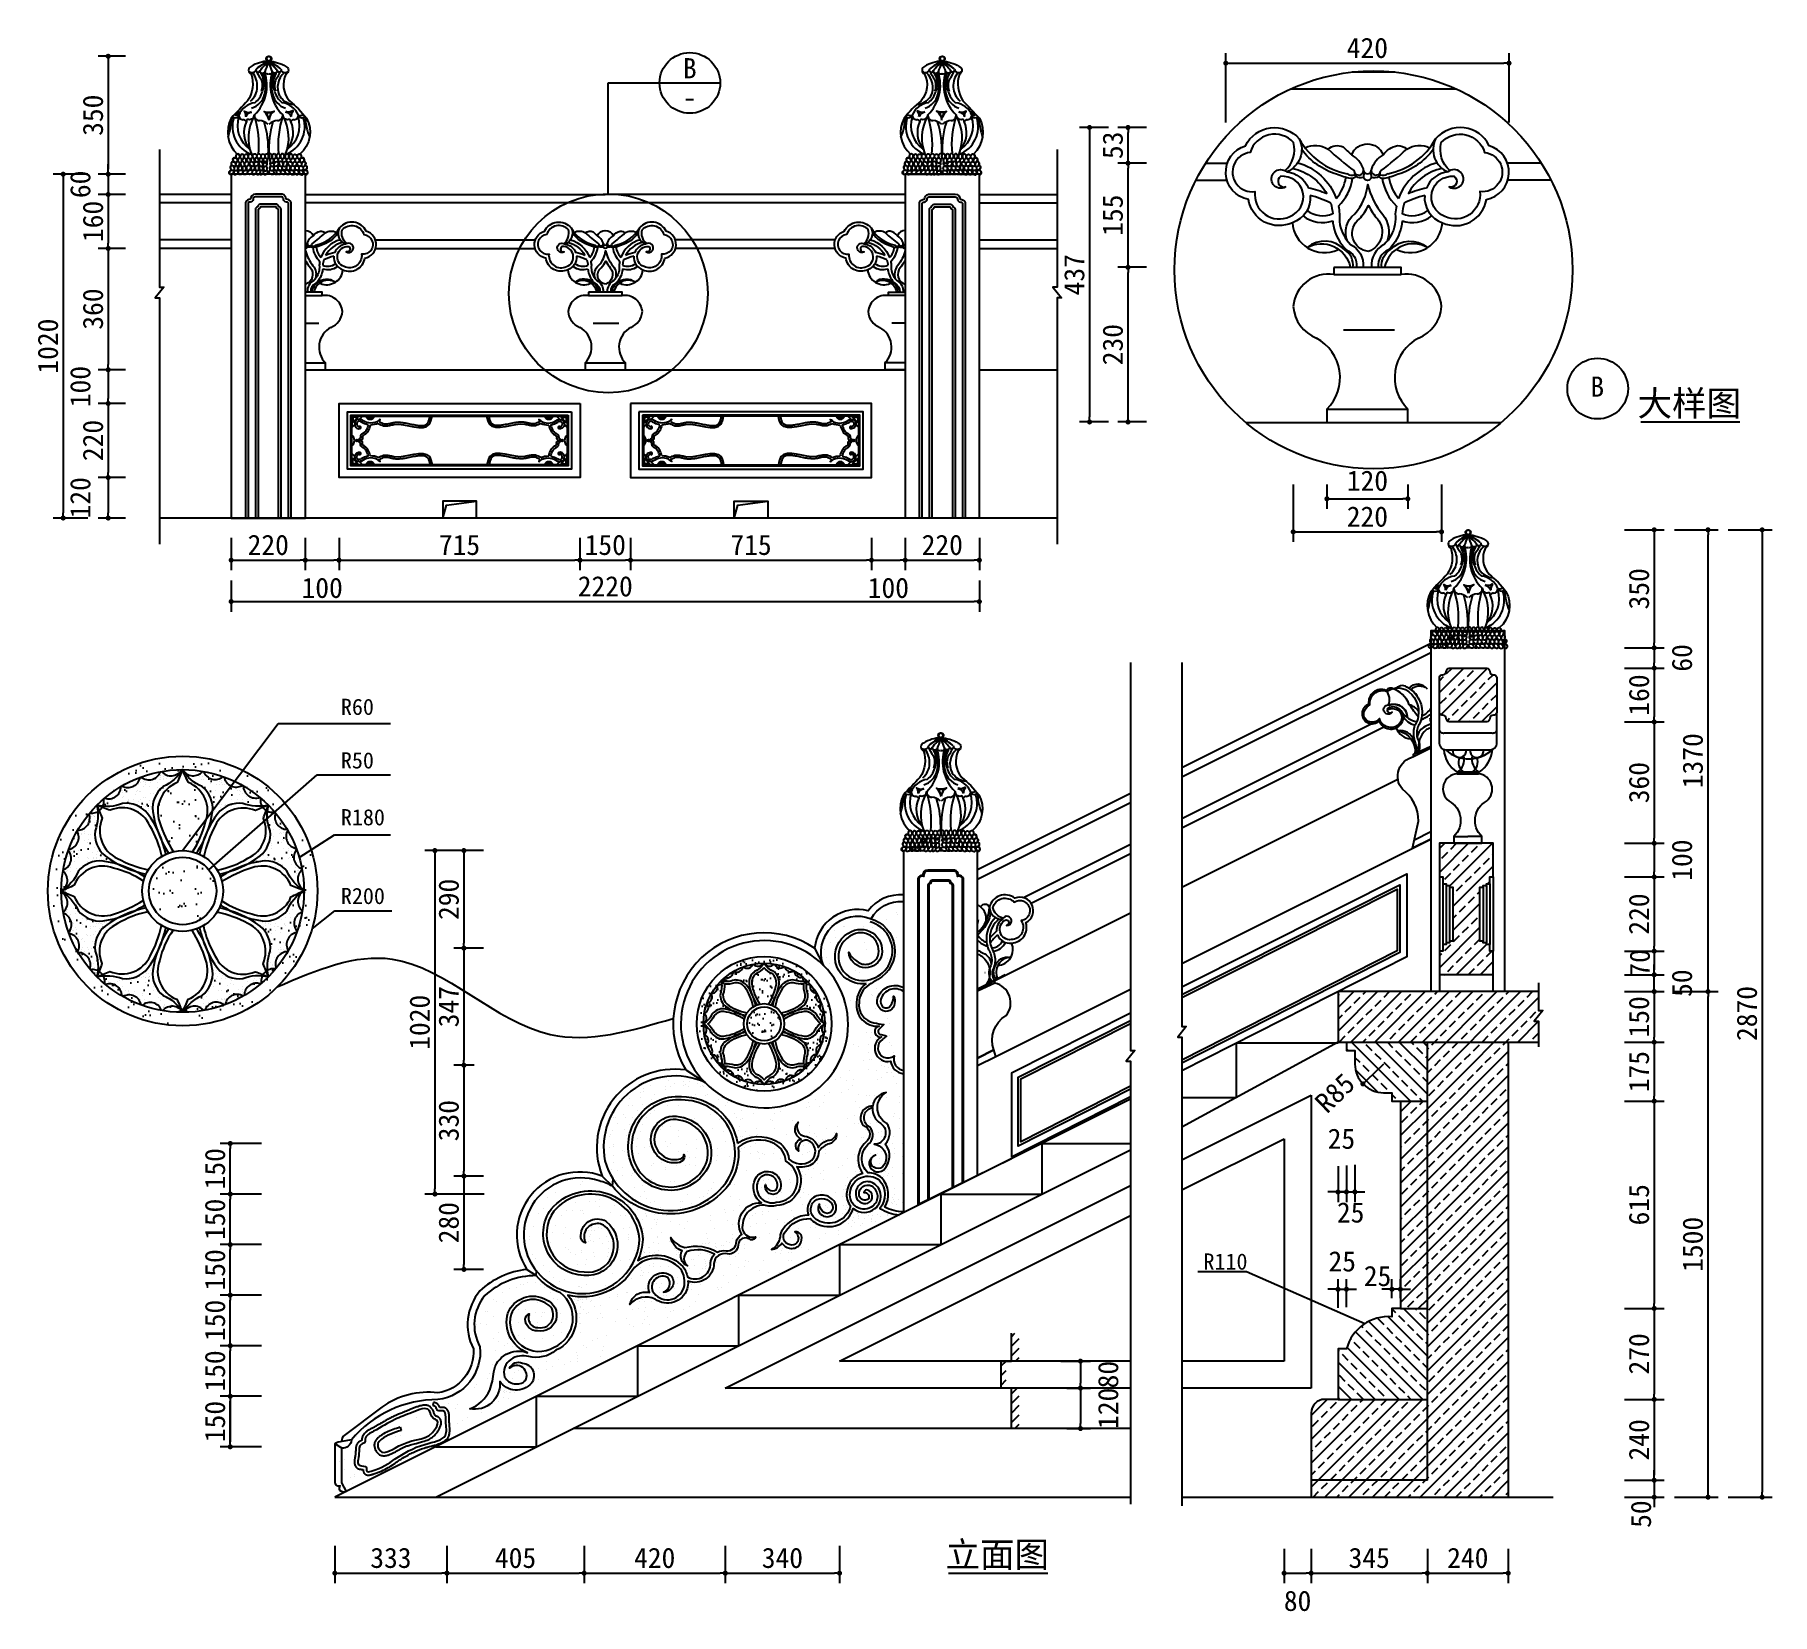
# Model space of a CAD drawing. Extents: x 77 to 5232, y 64 to 4750.
import ezdxf
from ezdxf.enums import TextEntityAlignment as Align

# ---------------------------------------------------------------- set-up
doc = ezdxf.new("R2010")
doc.units = 0
doc.header["$LTSCALE"] = 0.85
doc.header["$MEASUREMENT"] = 0
doc.header["$PDMODE"] = 3
doc.header["$PDSIZE"] = 15
doc.linetypes.add('DASHED', pattern=[0.75, 0.5, -0.25])
doc.layers.get('0').update_dxf_attribs({"color": 3, "linetype": 'CONTINUOUS'})
doc.layers.get('DEFPOINTS').update_dxf_attribs({"linetype": 'CONTINUOUS'})
for name, color, linetype in [('2', 2, 'CONTINUOUS'), ('3', 3, 'CONTINUOUS'), ('4', 4, 'CONTINUOUS'), ('7', 7, 'CONTINUOUS'), ('BH', 3, 'CONTINUOUS'), ('DIM', 3, 'CONTINUOUS'), ('TEXT', 3, 'CONTINUOUS')]:
    doc.layers.add(name, color=color, linetype=linetype)
doc.styles.add('HZ', font='')
doc.styles.get("Standard").update_dxf_attribs({"font": 'ISOCP'})
doc.styles.get('HZ').set_extended_font_data('仿宋_GB2312')
doc.dimstyles.new('ISO-25_WS', dxfattribs={"dimscale": 10, "dimtxt": 2.5, "dimasz": 2.5, "dimexe": 1.25, "dimexo": 0.625, "dimtad": 1, "dimdec": 4, "dimtxsty": 'STANDARD', "dimcen": 2.5, "dimazin": 3, "dimtfac": 1, "dimtdec": 4, "dimtmove": 0, "dimatfit": 3, "dimtolj": 1, "dimtzin": 0})
pattern_1 = [(45, (3558.814, 2115.64), (-35.3553, 35.3553), []), (45, (3594.17, 2115.64), (-35.3553, 35.3553), [25, -12.5])]
pattern_2 = [(135, (3558.814, 2115.64), (-35.3553, -35.3553), []), (135, (3558.814, 2150.996), (-35.3553, -35.3553), [25, -12.5])]

msp = doc.modelspace()

# ---------------------------------------------------------------- texts
at = {"layer": 'DIM', "style": 'HZ'}
for s, p in [('B', (2020.3, 4620.6)), ('-', (2020.1, 4534.6))]:
    msp.add_text(s, height=60, dxfattribs=at).set_placement(p, align=Align.CENTER)
for s, p in [('R60', (985.1, 2732)), ('R50', (985.1, 2573.1)), ('R180', (985.1, 2404.4)), ('R200', (985.1, 2170.8)), ('R110', (3544.5, 1086.1))]:
    msp.add_text(s, height=48, dxfattribs=at).set_placement(p)
at = {"layer": 'TEXT', "style": 'HZ'}
msp.add_text('B', height=60, dxfattribs=at).set_placement((4713, 3676), align=Align.CENTER)
for s, p in [('大样图', (4832.7, 3619)), ('立面图', (2779.2, 203.3))]:
    msp.add_text(s, height=75, dxfattribs=at).set_placement(p)

# ---------------------------------------------------------------- blocks, each defined once
blk = doc.blocks.new('_DOT')
at = {"color": 0, "linetype": 'BYBLOCK'}
blk.add_line((-0.5, 0), (-1, 0), dxfattribs=at)
at = {"color": 0, "linetype": 'BYBLOCK', "const_width": 0.5}
blk.add_lwpolyline([(-0.25, 0, 1), (0.25, 0, 1)], format="xyb", close=True, dxfattribs=at)
blk = doc.blocks.new('*D64')
at = {"color": 0, "linetype": 'BYBLOCK'}
for p, q in [((30802.9, -25109.6), (30932.5, -25109.6)), ((30902.5, -26464.6), (30902.5, -25124.6))]:
    blk.add_line(p, q, dxfattribs=at)
at = {"layer": 'DEFPOINTS', "color": 0, "linetype": 'BYBLOCK'}
for p in [(30772.9, -25109.6), (30902.5, -25109.6), (30772.9, -26479.6)]:
    blk.add_point(p, dxfattribs=at)
at = {"color": 0, "linetype": 'BYBLOCK', "xscale": 15, "yscale": 15, "zscale": 15}
for p, rotation in [((30902.5, -25109.6), 90), ((30902.5, -26479.6), 270)]:
    blk.add_blockref('_DOT', p, dxfattribs=dict(at, rotation=rotation))
at = {"color": 0, "linetype": 'BYBLOCK', "insert": (30857.5, -25794.6), "char_height": 60, "attachment_point": 5, "rotation": 90, "style": 'HZ'}
blk.add_mtext('\\A1;1370', dxfattribs=at)
blk = doc.blocks.new('*D63')
at = {"color": 0, "linetype": 'BYBLOCK'}
for p, q in [((30802.9, -26479.6), (30932.5, -26479.6)), ((30902.5, -27964.6), (30902.5, -26494.6)), ((30802.9, -27979.6), (30932.5, -27979.6))]:
    blk.add_line(p, q, dxfattribs=at)
at = {"layer": 'DEFPOINTS', "color": 0, "linetype": 'BYBLOCK'}
for p in [(30772.9, -26479.6), (30902.5, -26479.6), (30772.9, -27979.6)]:
    blk.add_point(p, dxfattribs=at)
at = {"color": 0, "linetype": 'BYBLOCK', "xscale": 15, "yscale": 15, "zscale": 15}
for p, rotation in [((30902.5, -26479.6), 90), ((30902.5, -27979.6), 270)]:
    blk.add_blockref('_DOT', p, dxfattribs=dict(at, rotation=rotation))
at = {"color": 0, "linetype": 'BYBLOCK', "insert": (30857.5, -27229.6), "char_height": 60, "attachment_point": 5, "rotation": 90, "style": 'HZ'}
blk.add_mtext('\\A1;1500', dxfattribs=at)
blk = doc.blocks.new('*D62')
at = {"color": 0, "linetype": 'BYBLOCK'}
for p, q in [((30654.4, -26429.6), (30772.9, -26429.6)), ((30742.9, -26414.6), (30742.9, -26399.6)), ((30742.9, -26479.6), (30742.9, -26429.6)), ((30742.9, -26479.6), (30742.9, -26429.6)), ((30742.9, -26494.6), (30742.9, -26509.6))]:
    blk.add_line(p, q, dxfattribs=at)
at = {"layer": 'DEFPOINTS', "color": 0, "linetype": 'BYBLOCK'}
for p in [(30624.4, -26429.6), (30742.9, -26429.6), (30624.4, -26479.6)]:
    blk.add_point(p, dxfattribs=at)
at = {"color": 0, "linetype": 'BYBLOCK', "xscale": 15, "yscale": 15, "zscale": 15}
for p, rotation in [((30742.9, -26429.6), 270), ((30742.9, -26479.6), 90)]:
    blk.add_blockref('_DOT', p, dxfattribs=dict(at, rotation=rotation))
at = {"color": 0, "linetype": 'BYBLOCK', "insert": (30825.4, -26454.6), "char_height": 60, "attachment_point": 5, "rotation": 90, "style": 'HZ'}
blk.add_mtext('\\A1;50', dxfattribs=at)
blk = doc.blocks.new('*D59')
at = {"color": 0, "linetype": 'BYBLOCK'}
for p, q in [((30742.9, -25980.6), (30742.9, -26050.6)), ((30654.4, -26065.6), (30772.9, -26065.6))]:
    blk.add_line(p, q, dxfattribs=at)
at = {"layer": 'DEFPOINTS', "color": 0, "linetype": 'BYBLOCK'}
for p in [(30624.4, -25965.6), (30624.4, -26065.6), (30742.9, -26065.6)]:
    blk.add_point(p, dxfattribs=at)
at = {"color": 0, "linetype": 'BYBLOCK', "xscale": 15, "yscale": 15, "zscale": 15}
for p, rotation in [((30742.9, -25965.6), 90), ((30742.9, -26065.6), 270)]:
    blk.add_blockref('_DOT', p, dxfattribs=dict(at, rotation=rotation))
at = {"color": 0, "linetype": 'BYBLOCK', "insert": (30825.4, -26015.6), "char_height": 60, "attachment_point": 5, "rotation": 90, "style": 'HZ'}
blk.add_mtext('\\A1;100', dxfattribs=at)
blk = doc.blocks.new('*D2')
at = {"color": 0, "linetype": 'BYBLOCK'}
for p, q in [((30654.4, -25385.6), (30772.9, -25385.6)), ((30742.9, -25400.6), (30742.9, -25430.6)), ((30654.4, -25445.6), (30772.9, -25445.6))]:
    blk.add_line(p, q, dxfattribs=at)
at = {"layer": 'DEFPOINTS', "color": 0, "linetype": 'BYBLOCK'}
for p in [(30624.4, -25385.6), (30624.4, -25445.6), (30742.9, -25445.6)]:
    blk.add_point(p, dxfattribs=at)
at = {"color": 0, "linetype": 'BYBLOCK', "xscale": 15, "yscale": 15, "zscale": 15}
for p, rotation in [((30742.9, -25385.6), 90), ((30742.9, -25445.6), 270)]:
    blk.add_blockref('_DOT', p, dxfattribs=dict(at, rotation=rotation))
at = {"color": 0, "linetype": 'BYBLOCK', "insert": (30825.4, -25415.6), "char_height": 60, "attachment_point": 5, "rotation": 90, "style": 'HZ'}
blk.add_mtext('\\A1;60', dxfattribs=at)
blk = doc.blocks.new('*D9')
at = {"color": 0, "linetype": 'BYBLOCK'}
for p, q in [((30654.4, -27929.6), (30772.9, -27929.6)), ((30742.9, -27914.6), (30742.9, -27899.6)), ((30742.9, -27929.6), (30742.9, -27979.6)), ((30742.9, -27929.6), (30742.9, -27979.6)), ((30654.4, -27979.6), (30772.9, -27979.6)), ((30742.9, -27994.6), (30742.9, -28009.6))]:
    blk.add_line(p, q, dxfattribs=at)
at = {"layer": 'DEFPOINTS', "color": 0, "linetype": 'BYBLOCK'}
for p in [(30624.4, -27929.6), (30624.4, -27979.6), (30742.9, -27979.6)]:
    blk.add_point(p, dxfattribs=at)
at = {"color": 0, "linetype": 'BYBLOCK', "xscale": 15, "yscale": 15, "zscale": 15}
for p, rotation in [((30742.9, -27929.6), 270), ((30742.9, -27979.6), 90)]:
    blk.add_blockref('_DOT', p, dxfattribs=dict(at, rotation=rotation))
at = {"color": 0, "linetype": 'BYBLOCK', "insert": (30703.9, -28030), "char_height": 60, "attachment_point": 5, "rotation": 90, "style": 'HZ'}
blk.add_mtext('\\A1;50', dxfattribs=at)
blk = doc.blocks.new('*D40')
at = {"color": 0, "linetype": 'BYBLOCK'}
for p, q in [((27904.2, -28124.2), (27904.2, -28235.2)), ((28243.1, -28124.2), (28243.1, -28235.2)), ((27919.2, -28205.2), (28228.1, -28205.2))]:
    blk.add_line(p, q, dxfattribs=at)
at = {"layer": 'DEFPOINTS', "color": 0, "linetype": 'BYBLOCK'}
for p in [(27904.2, -28094.2), (28243.1, -28094.2), (28243.1, -28205.2)]:
    blk.add_point(p, dxfattribs=at)
at = {"color": 0, "linetype": 'BYBLOCK', "xscale": 15, "yscale": 15, "zscale": 15, "rotation": 180}
blk.add_blockref('_DOT', (27904.2, -28205.2), dxfattribs=at)
at = {"color": 0, "linetype": 'BYBLOCK', "xscale": 15, "yscale": 15, "zscale": 15}
blk.add_blockref('_DOT', (28243.1, -28205.2), dxfattribs=at)
at = {"color": 0, "linetype": 'BYBLOCK', "insert": (28073.6, -28160.2), "char_height": 60, "attachment_point": 5, "style": 'HZ'}
blk.add_mtext('\\A1;340', dxfattribs=at)
blk = doc.blocks.new('*D41')
at = {"color": 0, "linetype": 'BYBLOCK'}
for p, q in [((26745.6, -28124.2), (26745.6, -28235.2)), ((27078.3, -28124.2), (27078.3, -28235.2)), ((26760.6, -28205.2), (27063.3, -28205.2))]:
    blk.add_line(p, q, dxfattribs=at)
at = {"layer": 'DEFPOINTS', "color": 0, "linetype": 'BYBLOCK'}
for p in [(26745.6, -28094.2), (27078.3, -28094.2), (27078.3, -28205.2)]:
    blk.add_point(p, dxfattribs=at)
at = {"color": 0, "linetype": 'BYBLOCK', "xscale": 15, "yscale": 15, "zscale": 15, "rotation": 180}
blk.add_blockref('_DOT', (26745.6, -28205.2), dxfattribs=at)
at = {"color": 0, "linetype": 'BYBLOCK', "xscale": 15, "yscale": 15, "zscale": 15}
blk.add_blockref('_DOT', (27078.3, -28205.2), dxfattribs=at)
at = {"color": 0, "linetype": 'BYBLOCK', "insert": (26912, -28160.2), "char_height": 60, "attachment_point": 5, "style": 'HZ'}
blk.add_mtext('\\A1;333', dxfattribs=at)
blk = doc.blocks.new('*D39')
at = {"color": 0, "linetype": 'BYBLOCK'}
for p, q in [((27485.3, -28124.2), (27485.3, -28235.2)), ((27904.2, -28124.2), (27904.2, -28235.2)), ((27500.3, -28205.2), (27889.2, -28205.2))]:
    blk.add_line(p, q, dxfattribs=at)
at = {"layer": 'DEFPOINTS', "color": 0, "linetype": 'BYBLOCK'}
for p in [(27485.3, -28094.2), (27904.2, -28094.2), (27904.2, -28205.2)]:
    blk.add_point(p, dxfattribs=at)
at = {"color": 0, "linetype": 'BYBLOCK', "xscale": 15, "yscale": 15, "zscale": 15, "rotation": 180}
blk.add_blockref('_DOT', (27485.3, -28205.2), dxfattribs=at)
at = {"color": 0, "linetype": 'BYBLOCK', "xscale": 15, "yscale": 15, "zscale": 15}
blk.add_blockref('_DOT', (27904.2, -28205.2), dxfattribs=at)
at = {"color": 0, "linetype": 'BYBLOCK', "insert": (27694.7, -28160.2), "char_height": 60, "attachment_point": 5, "style": 'HZ'}
blk.add_mtext('\\A1;420', dxfattribs=at)
blk = doc.blocks.new('*D42')
at = {"color": 0, "linetype": 'BYBLOCK'}
for p, q in [((27078.3, -28124.2), (27078.3, -28235.2)), ((27485.3, -28124.2), (27485.3, -28235.2)), ((27093.3, -28205.2), (27470.3, -28205.2))]:
    blk.add_line(p, q, dxfattribs=at)
at = {"layer": 'DEFPOINTS', "color": 0, "linetype": 'BYBLOCK'}
for p in [(27078.3, -28094.2), (27485.3, -28094.2), (27485.3, -28205.2)]:
    blk.add_point(p, dxfattribs=at)
at = {"color": 0, "linetype": 'BYBLOCK', "xscale": 15, "yscale": 15, "zscale": 15, "rotation": 180}
blk.add_blockref('_DOT', (27078.3, -28205.2), dxfattribs=at)
at = {"color": 0, "linetype": 'BYBLOCK', "xscale": 15, "yscale": 15, "zscale": 15}
blk.add_blockref('_DOT', (27485.3, -28205.2), dxfattribs=at)
at = {"color": 0, "linetype": 'BYBLOCK', "insert": (27281.8, -28160.2), "char_height": 60, "attachment_point": 5, "style": 'HZ'}
blk.add_mtext('\\A1;405', dxfattribs=at)
blk = doc.blocks.new('*D36')
at = {"color": 0, "linetype": 'BYBLOCK'}
for p, q in [((29987.3, -28132.8), (29987.3, -28235.2)), ((30227.3, -28132.8), (30227.3, -28235.2)), ((30002.3, -28205.2), (30212.3, -28205.2))]:
    blk.add_line(p, q, dxfattribs=at)
at = {"layer": 'DEFPOINTS', "color": 0, "linetype": 'BYBLOCK'}
for p in [(29987.3, -28102.8), (30227.3, -28102.8), (30227.3, -28205.2)]:
    blk.add_point(p, dxfattribs=at)
at = {"color": 0, "linetype": 'BYBLOCK', "xscale": 15, "yscale": 15, "zscale": 15, "rotation": 180}
blk.add_blockref('_DOT', (29987.3, -28205.2), dxfattribs=at)
at = {"color": 0, "linetype": 'BYBLOCK', "xscale": 15, "yscale": 15, "zscale": 15}
blk.add_blockref('_DOT', (30227.3, -28205.2), dxfattribs=at)
at = {"color": 0, "linetype": 'BYBLOCK', "insert": (30107.3, -28160.2), "char_height": 60, "attachment_point": 5, "style": 'HZ'}
blk.add_mtext('\\A1;240', dxfattribs=at)
blk = doc.blocks.new('*D38')
at = {"color": 0, "linetype": 'BYBLOCK'}
for p, q in [((29642.3, -28132.8), (29642.3, -28235.2)), ((29987.3, -28132.8), (29987.3, -28235.2)), ((29657.3, -28205.2), (29972.3, -28205.2))]:
    blk.add_line(p, q, dxfattribs=at)
at = {"layer": 'DEFPOINTS', "color": 0, "linetype": 'BYBLOCK'}
for p in [(29642.3, -28102.8), (29987.3, -28102.8), (29987.3, -28205.2)]:
    blk.add_point(p, dxfattribs=at)
at = {"color": 0, "linetype": 'BYBLOCK', "xscale": 15, "yscale": 15, "zscale": 15, "rotation": 180}
blk.add_blockref('_DOT', (29642.3, -28205.2), dxfattribs=at)
at = {"color": 0, "linetype": 'BYBLOCK', "xscale": 15, "yscale": 15, "zscale": 15}
blk.add_blockref('_DOT', (29987.3, -28205.2), dxfattribs=at)
at = {"color": 0, "linetype": 'BYBLOCK', "insert": (29814.8, -28160.2), "char_height": 60, "attachment_point": 5, "style": 'HZ'}
blk.add_mtext('\\A1;345', dxfattribs=at)
blk = doc.blocks.new('*D37')
at = {"color": 0, "linetype": 'BYBLOCK'}
for p, q in [((29562.3, -28132.8), (29562.3, -28235.2)), ((29642.3, -28132.8), (29642.3, -28235.2)), ((29577.3, -28205.2), (29627.3, -28205.2))]:
    blk.add_line(p, q, dxfattribs=at)
at = {"layer": 'DEFPOINTS', "color": 0, "linetype": 'BYBLOCK'}
for p in [(29562.3, -28102.8), (29642.3, -28102.8), (29642.3, -28205.2)]:
    blk.add_point(p, dxfattribs=at)
at = {"color": 0, "linetype": 'BYBLOCK', "xscale": 15, "yscale": 15, "zscale": 15, "rotation": 180}
blk.add_blockref('_DOT', (29562.3, -28205.2), dxfattribs=at)
at = {"color": 0, "linetype": 'BYBLOCK', "xscale": 15, "yscale": 15, "zscale": 15}
blk.add_blockref('_DOT', (29642.3, -28205.2), dxfattribs=at)
at = {"color": 0, "linetype": 'BYBLOCK', "insert": (29602.3, -28287.7), "char_height": 60, "attachment_point": 5, "style": 'HZ'}
blk.add_mtext('\\A1;80', dxfattribs=at)
blk = doc.blocks.new('*D50')
at = {"color": 0, "linetype": 'BYBLOCK'}
for p, q in [((26438, -25259.6), (26438, -25352.5)), ((28658, -25259.6), (28658, -25352.5)), ((26453, -25322.5), (28643, -25322.5))]:
    blk.add_line(p, q, dxfattribs=at)
at = {"layer": 'DEFPOINTS', "color": 0, "linetype": 'BYBLOCK'}
for p in [(26438, -25229.6), (28658, -25229.6), (28658, -25322.5)]:
    blk.add_point(p, dxfattribs=at)
at = {"color": 0, "linetype": 'BYBLOCK', "xscale": 15, "yscale": 15, "zscale": 15, "rotation": 180}
blk.add_blockref('_DOT', (26438, -25322.5), dxfattribs=at)
at = {"color": 0, "linetype": 'BYBLOCK', "xscale": 15, "yscale": 15, "zscale": 15}
blk.add_blockref('_DOT', (28658, -25322.5), dxfattribs=at)
at = {"color": 0, "linetype": 'BYBLOCK', "insert": (27548, -25277.5), "char_height": 60, "attachment_point": 5, "style": 'HZ'}
blk.add_mtext('\\A1;2220', dxfattribs=at)
blk = doc.blocks.new('*D47')
at = {"color": 0, "linetype": 'BYBLOCK'}
for p, q in [((28338, -25133.7), (28338, -25229.6)), ((27638, -25199.6), (28323, -25199.6))]:
    blk.add_line(p, q, dxfattribs=at)
at = {"layer": 'DEFPOINTS', "color": 0, "linetype": 'BYBLOCK'}
for p in [(27623, -25103.7), (28338, -25103.7), (28338, -25199.6)]:
    blk.add_point(p, dxfattribs=at)
at = {"color": 0, "linetype": 'BYBLOCK', "xscale": 15, "yscale": 15, "zscale": 15, "rotation": 180}
blk.add_blockref('_DOT', (27623, -25199.6), dxfattribs=at)
at = {"color": 0, "linetype": 'BYBLOCK', "xscale": 15, "yscale": 15, "zscale": 15}
blk.add_blockref('_DOT', (28338, -25199.6), dxfattribs=at)
at = {"color": 0, "linetype": 'BYBLOCK', "insert": (27980.5, -25154.6), "char_height": 60, "attachment_point": 5, "style": 'HZ'}
blk.add_mtext('\\A1;715', dxfattribs=at)
blk = doc.blocks.new('*D35')
at = {"color": 0, "linetype": 'BYBLOCK'}
for p, q in [((27187.2, -26061.2), (27012.6, -26061.2)), ((27042.6, -26076.2), (27042.6, -27065.3)), ((27188.9, -27080.3), (27012.6, -27080.3))]:
    blk.add_line(p, q, dxfattribs=at)
at = {"layer": 'DEFPOINTS', "color": 0, "linetype": 'BYBLOCK'}
for p in [(27217.2, -26061.2), (27042.6, -27080.3), (27218.9, -27080.3)]:
    blk.add_point(p, dxfattribs=at)
at = {"color": 0, "linetype": 'BYBLOCK', "xscale": 15, "yscale": 15, "zscale": 15}
for p, rotation in [((27042.6, -26061.2), 90), ((27042.6, -27080.3), 270)]:
    blk.add_blockref('_DOT', p, dxfattribs=dict(at, rotation=rotation))
at = {"color": 0, "linetype": 'BYBLOCK', "insert": (26997.6, -26570.7), "char_height": 60, "attachment_point": 5, "rotation": 90, "style": 'HZ'}
blk.add_mtext('\\A1;1020', dxfattribs=at)
blk = doc.blocks.new('*D27')
at = {"color": 0, "linetype": 'BYBLOCK'}
for p, q in [((26527.9, -27230.3), (26405.3, -27230.3)), ((26435.3, -27365.3), (26435.3, -27245.3)), ((26527.9, -27380.3), (26405.3, -27380.3))]:
    blk.add_line(p, q, dxfattribs=at)
at = {"layer": 'DEFPOINTS', "color": 0, "linetype": 'BYBLOCK'}
for p in [(26435.3, -27230.3), (26557.9, -27230.3), (26557.9, -27380.3)]:
    blk.add_point(p, dxfattribs=at)
at = {"color": 0, "linetype": 'BYBLOCK', "xscale": 15, "yscale": 15, "zscale": 15}
for p, rotation in [((26435.3, -27230.3), 90), ((26435.3, -27380.3), 270)]:
    blk.add_blockref('_DOT', p, dxfattribs=dict(at, rotation=rotation))
at = {"color": 0, "linetype": 'BYBLOCK', "insert": (26390.3, -27305.3), "char_height": 60, "attachment_point": 5, "rotation": 90, "style": 'HZ'}
blk.add_mtext('\\A1;150', dxfattribs=at)
blk = doc.blocks.new('*D28')
at = {"color": 0, "linetype": 'BYBLOCK'}
for p, q in [((26527.9, -27080.3), (26405.3, -27080.3)), ((26435.3, -27215.3), (26435.3, -27095.3)), ((26527.9, -27230.3), (26405.3, -27230.3))]:
    blk.add_line(p, q, dxfattribs=at)
at = {"layer": 'DEFPOINTS', "color": 0, "linetype": 'BYBLOCK'}
for p in [(26435.3, -27080.3), (26557.9, -27080.3), (26557.9, -27230.3)]:
    blk.add_point(p, dxfattribs=at)
at = {"color": 0, "linetype": 'BYBLOCK', "xscale": 15, "yscale": 15, "zscale": 15}
for p, rotation in [((26435.3, -27080.3), 90), ((26435.3, -27230.3), 270)]:
    blk.add_blockref('_DOT', p, dxfattribs=dict(at, rotation=rotation))
at = {"color": 0, "linetype": 'BYBLOCK', "insert": (26390.3, -27155.3), "char_height": 60, "attachment_point": 5, "rotation": 90, "style": 'HZ'}
blk.add_mtext('\\A1;150', dxfattribs=at)
blk = doc.blocks.new('*D29')
at = {"color": 0, "linetype": 'BYBLOCK'}
for p, q in [((26527.9, -26930.3), (26405.3, -26930.3)), ((26435.3, -27065.3), (26435.3, -26945.3)), ((26527.9, -27080.3), (26405.3, -27080.3))]:
    blk.add_line(p, q, dxfattribs=at)
at = {"layer": 'DEFPOINTS', "color": 0, "linetype": 'BYBLOCK'}
for p in [(26435.3, -26930.3), (26557.9, -26930.3), (26557.9, -27080.3)]:
    blk.add_point(p, dxfattribs=at)
at = {"color": 0, "linetype": 'BYBLOCK', "xscale": 15, "yscale": 15, "zscale": 15}
for p, rotation in [((26435.3, -26930.3), 90), ((26435.3, -27080.3), 270)]:
    blk.add_blockref('_DOT', p, dxfattribs=dict(at, rotation=rotation))
at = {"color": 0, "linetype": 'BYBLOCK', "insert": (26390.3, -27005.3), "char_height": 60, "attachment_point": 5, "rotation": 90, "style": 'HZ'}
blk.add_mtext('\\A1;150', dxfattribs=at)
blk = doc.blocks.new('*D30')
at = {"color": 0, "linetype": 'BYBLOCK'}
for p, q in [((26497.9, -27680.3), (26405.3, -27680.3)), ((26435.3, -27695.3), (26435.3, -27815.3)), ((26527.9, -27830.3), (26405.3, -27830.3))]:
    blk.add_line(p, q, dxfattribs=at)
at = {"layer": 'DEFPOINTS', "color": 0, "linetype": 'BYBLOCK'}
for p in [(26527.9, -27680.3), (26435.3, -27830.3), (26557.9, -27830.3)]:
    blk.add_point(p, dxfattribs=at)
at = {"color": 0, "linetype": 'BYBLOCK', "xscale": 15, "yscale": 15, "zscale": 15}
for p, rotation in [((26435.3, -27680.3), 90), ((26435.3, -27830.3), 270)]:
    blk.add_blockref('_DOT', p, dxfattribs=dict(at, rotation=rotation))
at = {"color": 0, "linetype": 'BYBLOCK', "insert": (26390.3, -27755.3), "char_height": 60, "attachment_point": 5, "rotation": 90, "style": 'HZ'}
blk.add_mtext('\\A1;150', dxfattribs=at)
blk = doc.blocks.new('*D31')
at = {"color": 0, "linetype": 'BYBLOCK'}
for p, q in [((26527.9, -27680.3), (26405.3, -27680.3)), ((26435.3, -27815.3), (26435.3, -27695.3)), ((26527.9, -27830.3), (26405.3, -27830.3))]:
    blk.add_line(p, q, dxfattribs=at)
at = {"layer": 'DEFPOINTS', "color": 0, "linetype": 'BYBLOCK'}
for p in [(26435.3, -27680.3), (26557.9, -27680.3), (26557.9, -27830.3)]:
    blk.add_point(p, dxfattribs=at)
at = {"color": 0, "linetype": 'BYBLOCK', "xscale": 15, "yscale": 15, "zscale": 15}
for p, rotation in [((26435.3, -27680.3), 90), ((26435.3, -27830.3), 270)]:
    blk.add_blockref('_DOT', p, dxfattribs=dict(at, rotation=rotation))
at = {"color": 0, "linetype": 'BYBLOCK', "insert": (26390.3, -27755.3), "char_height": 60, "attachment_point": 5, "rotation": 90, "style": 'HZ'}
blk.add_mtext('\\A1;150', dxfattribs=at)
blk = doc.blocks.new('*D32')
at = {"color": 0, "linetype": 'BYBLOCK'}
for p, q in [((26527.9, -27530.3), (26405.3, -27530.3)), ((26435.3, -27665.3), (26435.3, -27545.3)), ((26527.9, -27680.3), (26405.3, -27680.3))]:
    blk.add_line(p, q, dxfattribs=at)
at = {"layer": 'DEFPOINTS', "color": 0, "linetype": 'BYBLOCK'}
for p in [(26435.3, -27530.3), (26557.9, -27530.3), (26557.9, -27680.3)]:
    blk.add_point(p, dxfattribs=at)
at = {"color": 0, "linetype": 'BYBLOCK', "xscale": 15, "yscale": 15, "zscale": 15}
for p, rotation in [((26435.3, -27530.3), 90), ((26435.3, -27680.3), 270)]:
    blk.add_blockref('_DOT', p, dxfattribs=dict(at, rotation=rotation))
at = {"color": 0, "linetype": 'BYBLOCK', "insert": (26390.3, -27605.3), "char_height": 60, "attachment_point": 5, "rotation": 90, "style": 'HZ'}
blk.add_mtext('\\A1;150', dxfattribs=at)
blk = doc.blocks.new('*D33')
at = {"color": 0, "linetype": 'BYBLOCK'}
for p, q in [((26527.9, -27380.3), (26405.3, -27380.3)), ((26435.3, -27515.3), (26435.3, -27395.3)), ((26527.9, -27530.3), (26405.3, -27530.3))]:
    blk.add_line(p, q, dxfattribs=at)
at = {"layer": 'DEFPOINTS', "color": 0, "linetype": 'BYBLOCK'}
for p in [(26435.3, -27380.3), (26557.9, -27380.3), (26557.9, -27530.3)]:
    blk.add_point(p, dxfattribs=at)
at = {"color": 0, "linetype": 'BYBLOCK', "xscale": 15, "yscale": 15, "zscale": 15}
for p, rotation in [((26435.3, -27380.3), 90), ((26435.3, -27530.3), 270)]:
    blk.add_blockref('_DOT', p, dxfattribs=dict(at, rotation=rotation))
at = {"color": 0, "linetype": 'BYBLOCK', "insert": (26390.3, -27455.3), "char_height": 60, "attachment_point": 5, "rotation": 90, "style": 'HZ'}
blk.add_mtext('\\A1;150', dxfattribs=at)
blk = doc.blocks.new('*D34')
at = {"color": 0, "linetype": 'BYBLOCK'}
for p, q in [((27159.2, -26698.1), (27098.7, -26698.1)), ((27128.7, -26713.1), (27128.7, -27012)), ((27187.2, -27027), (27098.7, -27027))]:
    blk.add_line(p, q, dxfattribs=at)
at = {"layer": 'DEFPOINTS', "color": 0, "linetype": 'BYBLOCK'}
for p in [(27189.2, -26698.1), (27128.7, -27027), (27217.2, -27027)]:
    blk.add_point(p, dxfattribs=at)
at = {"color": 0, "linetype": 'BYBLOCK', "xscale": 15, "yscale": 15, "zscale": 15}
for p, rotation in [((27128.7, -26698.1), 90), ((27128.7, -27027), 270)]:
    blk.add_blockref('_DOT', p, dxfattribs=dict(at, rotation=rotation))
at = {"color": 0, "linetype": 'BYBLOCK', "insert": (27083.7, -26862.5), "char_height": 60, "attachment_point": 5, "rotation": 90, "style": 'HZ'}
blk.add_mtext('\\A1;330', dxfattribs=at)
blk = doc.blocks.new('*D26')
at = {"color": 0, "linetype": 'BYBLOCK'}
for p, q in [((27187.2, -27027), (27098.7, -27027)), ((27128.7, -27042), (27128.7, -27288.9)), ((27187.2, -27303.9), (27098.7, -27303.9))]:
    blk.add_line(p, q, dxfattribs=at)
at = {"layer": 'DEFPOINTS', "color": 0, "linetype": 'BYBLOCK'}
for p in [(27217.2, -27027), (27128.7, -27303.9), (27217.2, -27303.9)]:
    blk.add_point(p, dxfattribs=at)
at = {"color": 0, "linetype": 'BYBLOCK', "xscale": 15, "yscale": 15, "zscale": 15}
for p, rotation in [((27128.7, -27027), 90), ((27128.7, -27303.9), 270)]:
    blk.add_blockref('_DOT', p, dxfattribs=dict(at, rotation=rotation))
at = {"color": 0, "linetype": 'BYBLOCK', "insert": (27083.7, -27165.4), "char_height": 60, "attachment_point": 5, "rotation": 90, "style": 'HZ'}
blk.add_mtext('\\A1;280', dxfattribs=at)
blk = doc.blocks.new('*D25')
at = {"color": 0, "linetype": 'BYBLOCK'}
for p, q in [((27187.2, -26061.2), (27098.7, -26061.2)), ((27128.7, -26076.2), (27128.7, -26335.8)), ((27187.2, -26350.8), (27098.7, -26350.8))]:
    blk.add_line(p, q, dxfattribs=at)
at = {"layer": 'DEFPOINTS', "color": 0, "linetype": 'BYBLOCK'}
for p in [(27217.2, -26061.2), (27128.7, -26350.8), (27217.2, -26350.8)]:
    blk.add_point(p, dxfattribs=at)
at = {"color": 0, "linetype": 'BYBLOCK', "xscale": 15, "yscale": 15, "zscale": 15}
for p, rotation in [((27128.7, -26061.2), 90), ((27128.7, -26350.8), 270)]:
    blk.add_blockref('_DOT', p, dxfattribs=dict(at, rotation=rotation))
at = {"color": 0, "linetype": 'BYBLOCK', "insert": (27083.7, -26206), "char_height": 60, "attachment_point": 5, "rotation": 90, "style": 'HZ'}
blk.add_mtext('\\A1;290', dxfattribs=at)
blk = doc.blocks.new('*D24')
at = {"color": 0, "linetype": 'BYBLOCK'}
for p, q in [((27187.2, -26350.8), (27098.7, -26350.8)), ((27128.7, -26365.8), (27128.7, -26683.1)), ((27159.2, -26698.1), (27098.7, -26698.1))]:
    blk.add_line(p, q, dxfattribs=at)
at = {"layer": 'DEFPOINTS', "color": 0, "linetype": 'BYBLOCK'}
for p in [(27217.2, -26350.8), (27128.7, -26698.1), (27189.2, -26698.1)]:
    blk.add_point(p, dxfattribs=at)
at = {"color": 0, "linetype": 'BYBLOCK', "xscale": 15, "yscale": 15, "zscale": 15}
for p, rotation in [((27128.7, -26350.8), 90), ((27128.7, -26698.1), 270)]:
    blk.add_blockref('_DOT', p, dxfattribs=dict(at, rotation=rotation))
at = {"color": 0, "linetype": 'BYBLOCK', "insert": (27083.7, -26524.4), "char_height": 60, "attachment_point": 5, "rotation": 90, "style": 'HZ'}
blk.add_mtext('\\A1;347', dxfattribs=at)
blk = doc.blocks.new('*D45')
at = {"color": 0, "linetype": 'BYBLOCK'}
for p, q in [((27473, -25133.7), (27473, -25229.6)), ((26773, -25199.6), (27458, -25199.6))]:
    blk.add_line(p, q, dxfattribs=at)
at = {"layer": 'DEFPOINTS', "color": 0, "linetype": 'BYBLOCK'}
for p in [(26758, -25103.7), (27473, -25103.7), (27473, -25199.6)]:
    blk.add_point(p, dxfattribs=at)
at = {"color": 0, "linetype": 'BYBLOCK', "xscale": 15, "yscale": 15, "zscale": 15, "rotation": 180}
blk.add_blockref('_DOT', (26758, -25199.6), dxfattribs=at)
at = {"color": 0, "linetype": 'BYBLOCK', "xscale": 15, "yscale": 15, "zscale": 15}
blk.add_blockref('_DOT', (27473, -25199.6), dxfattribs=at)
at = {"color": 0, "linetype": 'BYBLOCK', "insert": (27115.5, -25154.6), "char_height": 60, "attachment_point": 5, "style": 'HZ'}
blk.add_mtext('\\A1;715', dxfattribs=at)
blk = doc.blocks.new('*D51')
at = {"color": 0, "linetype": 'BYBLOCK'}
for p, q in [((26013.1, -24054.5), (25909.5, -24054.5)), ((25939.5, -24069.5), (25939.5, -25059.5)), ((26013.1, -25074.5), (25909.5, -25074.5))]:
    blk.add_line(p, q, dxfattribs=at)
at = {"layer": 'DEFPOINTS', "color": 0, "linetype": 'BYBLOCK'}
for p in [(26043.1, -24054.5), (25939.5, -25074.5), (26043.1, -25074.5)]:
    blk.add_point(p, dxfattribs=at)
at = {"color": 0, "linetype": 'BYBLOCK', "xscale": 15, "yscale": 15, "zscale": 15}
for p, rotation in [((25939.5, -24054.5), 90), ((25939.5, -25074.5), 270)]:
    blk.add_blockref('_DOT', p, dxfattribs=dict(at, rotation=rotation))
at = {"color": 0, "linetype": 'BYBLOCK', "insert": (25894.5, -24564.5), "char_height": 60, "attachment_point": 5, "rotation": 90, "style": 'HZ'}
blk.add_mtext('\\A1;1020', dxfattribs=at)
blk = doc.blocks.new('*D22')
at = {"color": 0, "linetype": 'BYBLOCK'}
for p, q in [((26124.4, -24114.5), (26043.1, -24114.5)), ((26073.1, -24129.5), (26073.1, -24259.5)), ((26124.4, -24274.5), (26043.1, -24274.5))]:
    blk.add_line(p, q, dxfattribs=at)
at = {"layer": 'DEFPOINTS', "color": 0, "linetype": 'BYBLOCK'}
for p in [(26154.4, -24114.5), (26073.1, -24274.5), (26154.4, -24274.5)]:
    blk.add_point(p, dxfattribs=at)
at = {"color": 0, "linetype": 'BYBLOCK', "xscale": 15, "yscale": 15, "zscale": 15}
for p, rotation in [((26073.1, -24114.5), 90), ((26073.1, -24274.5), 270)]:
    blk.add_blockref('_DOT', p, dxfattribs=dict(at, rotation=rotation))
at = {"color": 0, "linetype": 'BYBLOCK', "insert": (26028.1, -24194.5), "char_height": 60, "attachment_point": 5, "rotation": 90, "style": 'HZ'}
blk.add_mtext('\\A1;160', dxfattribs=at)
blk = doc.blocks.new('*D23')
at = {"color": 0, "linetype": 'BYBLOCK'}
for p, q in [((26124.4, -24274.5), (26043.1, -24274.5)), ((26073.1, -24289.5), (26073.1, -24619.5)), ((26124.4, -24634.5), (26043.1, -24634.5))]:
    blk.add_line(p, q, dxfattribs=at)
at = {"layer": 'DEFPOINTS', "color": 0, "linetype": 'BYBLOCK'}
for p in [(26154.4, -24274.5), (26073.1, -24634.5), (26154.4, -24634.5)]:
    blk.add_point(p, dxfattribs=at)
at = {"color": 0, "linetype": 'BYBLOCK', "xscale": 15, "yscale": 15, "zscale": 15}
for p, rotation in [((26073.1, -24274.5), 90), ((26073.1, -24634.5), 270)]:
    blk.add_blockref('_DOT', p, dxfattribs=dict(at, rotation=rotation))
at = {"color": 0, "linetype": 'BYBLOCK', "insert": (26028.1, -24454.5), "char_height": 60, "attachment_point": 5, "rotation": 90, "style": 'HZ'}
blk.add_mtext('\\A1;360', dxfattribs=at)
blk = doc.blocks.new('*D21')
at = {"color": 0, "linetype": 'BYBLOCK'}
for p, q in [((26124.4, -24734.5), (26043.1, -24734.5)), ((26073.1, -24749.5), (26073.1, -24939.5)), ((26124.4, -24954.5), (26043.1, -24954.5))]:
    blk.add_line(p, q, dxfattribs=at)
at = {"layer": 'DEFPOINTS', "color": 0, "linetype": 'BYBLOCK'}
for p in [(26154.4, -24734.5), (26073.1, -24954.5), (26154.4, -24954.5)]:
    blk.add_point(p, dxfattribs=at)
at = {"color": 0, "linetype": 'BYBLOCK', "xscale": 15, "yscale": 15, "zscale": 15}
for p, rotation in [((26073.1, -24734.5), 90), ((26073.1, -24954.5), 270)]:
    blk.add_blockref('_DOT', p, dxfattribs=dict(at, rotation=rotation))
at = {"color": 0, "linetype": 'BYBLOCK', "insert": (26028.1, -24844.5), "char_height": 60, "attachment_point": 5, "rotation": 90, "style": 'HZ'}
blk.add_mtext('\\A1;220', dxfattribs=at)
blk = doc.blocks.new('*D20')
at = {"color": 0, "linetype": 'BYBLOCK'}
for p, q in [((26124.4, -24954.5), (26043.1, -24954.5)), ((26073.1, -24969.5), (26073.1, -25059.5)), ((26124.4, -25074.5), (26043.1, -25074.5))]:
    blk.add_line(p, q, dxfattribs=at)
at = {"layer": 'DEFPOINTS', "color": 0, "linetype": 'BYBLOCK'}
for p in [(26154.4, -24954.5), (26073.1, -25074.5), (26154.4, -25074.5)]:
    blk.add_point(p, dxfattribs=at)
at = {"color": 0, "linetype": 'BYBLOCK', "xscale": 15, "yscale": 15, "zscale": 15}
for p, rotation in [((26073.1, -24954.5), 90), ((26073.1, -25074.5), 270)]:
    blk.add_blockref('_DOT', p, dxfattribs=dict(at, rotation=rotation))
at = {"color": 0, "linetype": 'BYBLOCK', "insert": (25990.6, -25014.5), "char_height": 60, "attachment_point": 5, "rotation": 90, "style": 'HZ'}
blk.add_mtext('\\A1;120', dxfattribs=at)
blk = doc.blocks.new('*D19')
at = {"color": 0, "linetype": 'BYBLOCK'}
for p, q in [((26124.4, -24634.5), (26043.1, -24634.5)), ((26073.1, -24649.5), (26073.1, -24719.5)), ((26124.4, -24734.5), (26043.1, -24734.5))]:
    blk.add_line(p, q, dxfattribs=at)
at = {"layer": 'DEFPOINTS', "color": 0, "linetype": 'BYBLOCK'}
for p in [(26154.4, -24634.5), (26073.1, -24734.5), (26154.4, -24734.5)]:
    blk.add_point(p, dxfattribs=at)
at = {"color": 0, "linetype": 'BYBLOCK', "xscale": 15, "yscale": 15, "zscale": 15}
for p, rotation in [((26073.1, -24634.5), 90), ((26073.1, -24734.5), 270)]:
    blk.add_blockref('_DOT', p, dxfattribs=dict(at, rotation=rotation))
at = {"color": 0, "linetype": 'BYBLOCK', "insert": (25990.6, -24684.5), "char_height": 60, "attachment_point": 5, "rotation": 90, "style": 'HZ'}
blk.add_mtext('\\A1;100', dxfattribs=at)
blk = doc.blocks.new('*D44')
at = {"color": 0, "linetype": 'BYBLOCK'}
for p, q in [((26758, -25133.7), (26758, -25229.6)), ((26673, -25199.6), (26743, -25199.6))]:
    blk.add_line(p, q, dxfattribs=at)
at = {"layer": 'DEFPOINTS', "color": 0, "linetype": 'BYBLOCK'}
for p in [(26658, -25103.7), (26758, -25103.7), (26758, -25199.6)]:
    blk.add_point(p, dxfattribs=at)
at = {"color": 0, "linetype": 'BYBLOCK', "xscale": 15, "yscale": 15, "zscale": 15, "rotation": 180}
blk.add_blockref('_DOT', (26658, -25199.6), dxfattribs=at)
at = {"color": 0, "linetype": 'BYBLOCK', "xscale": 15, "yscale": 15, "zscale": 15}
blk.add_blockref('_DOT', (26758, -25199.6), dxfattribs=at)
at = {"color": 0, "linetype": 'BYBLOCK', "insert": (26708, -25282.1), "char_height": 60, "attachment_point": 5, "style": 'HZ'}
blk.add_mtext('\\A1;100', dxfattribs=at)
blk = doc.blocks.new('*D43')
at = {"color": 0, "linetype": 'BYBLOCK'}
for p, q in [((26438, -25133.7), (26438, -25229.6)), ((26658, -25133.7), (26658, -25229.6)), ((26453, -25199.6), (26643, -25199.6))]:
    blk.add_line(p, q, dxfattribs=at)
at = {"layer": 'DEFPOINTS', "color": 0, "linetype": 'BYBLOCK'}
for p in [(26438, -25103.7), (26658, -25103.7), (26658, -25199.6)]:
    blk.add_point(p, dxfattribs=at)
at = {"color": 0, "linetype": 'BYBLOCK', "xscale": 15, "yscale": 15, "zscale": 15, "rotation": 180}
blk.add_blockref('_DOT', (26438, -25199.6), dxfattribs=at)
at = {"color": 0, "linetype": 'BYBLOCK', "xscale": 15, "yscale": 15, "zscale": 15}
blk.add_blockref('_DOT', (26658, -25199.6), dxfattribs=at)
at = {"color": 0, "linetype": 'BYBLOCK', "insert": (26548, -25154.6), "char_height": 60, "attachment_point": 5, "style": 'HZ'}
blk.add_mtext('\\A1;220', dxfattribs=at)
blk = doc.blocks.new('*D17')
at = {"color": 0, "linetype": 'BYBLOCK'}
for p, q in [((26124.4, -23704.5), (26043.1, -23704.5)), ((26073.1, -23719.5), (26073.1, -24039.5)), ((26124.4, -24054.5), (26043.1, -24054.5))]:
    blk.add_line(p, q, dxfattribs=at)
at = {"layer": 'DEFPOINTS', "color": 0, "linetype": 'BYBLOCK'}
for p in [(26154.4, -23704.5), (26073.1, -24054.5), (26154.4, -24054.5)]:
    blk.add_point(p, dxfattribs=at)
at = {"color": 0, "linetype": 'BYBLOCK', "xscale": 15, "yscale": 15, "zscale": 15}
for p, rotation in [((26073.1, -23704.5), 90), ((26073.1, -24054.5), 270)]:
    blk.add_blockref('_DOT', p, dxfattribs=dict(at, rotation=rotation))
at = {"color": 0, "linetype": 'BYBLOCK', "insert": (26028.1, -23879.5), "char_height": 60, "attachment_point": 5, "rotation": 90, "style": 'HZ'}
blk.add_mtext('\\A1;350', dxfattribs=at)
blk = doc.blocks.new('*D18')
at = {"color": 0, "linetype": 'BYBLOCK'}
for p, q in [((26073.1, -24039.5), (26073.1, -24024.5)), ((26124.4, -24054.5), (26043.1, -24054.5)), ((26073.1, -24054.5), (26073.1, -24114.5)), ((26073.1, -24054.5), (26073.1, -24114.5)), ((26124.4, -24114.5), (26043.1, -24114.5)), ((26073.1, -24129.5), (26073.1, -24144.5))]:
    blk.add_line(p, q, dxfattribs=at)
at = {"layer": 'DEFPOINTS', "color": 0, "linetype": 'BYBLOCK'}
for p in [(26154.4, -24054.5), (26073.1, -24114.5), (26154.4, -24114.5)]:
    blk.add_point(p, dxfattribs=at)
at = {"color": 0, "linetype": 'BYBLOCK', "xscale": 15, "yscale": 15, "zscale": 15}
for p, rotation in [((26073.1, -24054.5), 270), ((26073.1, -24114.5), 90)]:
    blk.add_blockref('_DOT', p, dxfattribs=dict(at, rotation=rotation))
at = {"color": 0, "linetype": 'BYBLOCK', "insert": (25990.6, -24084.5), "char_height": 60, "attachment_point": 5, "rotation": 90, "style": 'HZ'}
blk.add_mtext('\\A1;60', dxfattribs=at)
blk = doc.blocks.new('*D46')
at = {"color": 0, "linetype": 'BYBLOCK'}
for p, q in [((27623, -25133.7), (27623, -25229.6)), ((27488, -25199.6), (27608, -25199.6))]:
    blk.add_line(p, q, dxfattribs=at)
at = {"layer": 'DEFPOINTS', "color": 0, "linetype": 'BYBLOCK'}
for p in [(27473, -25103.7), (27623, -25103.7), (27623, -25199.6)]:
    blk.add_point(p, dxfattribs=at)
at = {"color": 0, "linetype": 'BYBLOCK', "xscale": 15, "yscale": 15, "zscale": 15, "rotation": 180}
blk.add_blockref('_DOT', (27473, -25199.6), dxfattribs=at)
at = {"color": 0, "linetype": 'BYBLOCK', "xscale": 15, "yscale": 15, "zscale": 15}
blk.add_blockref('_DOT', (27623, -25199.6), dxfattribs=at)
at = {"color": 0, "linetype": 'BYBLOCK', "insert": (27548, -25154.6), "char_height": 60, "attachment_point": 5, "style": 'HZ'}
blk.add_mtext('\\A1;150', dxfattribs=at)
blk = doc.blocks.new('*D8')
at = {"color": 0, "linetype": 'BYBLOCK'}
for p, q in [((30654.4, -25445.6), (30772.9, -25445.6)), ((30742.9, -25460.6), (30742.9, -25590.6)), ((30654.4, -25605.6), (30772.9, -25605.6))]:
    blk.add_line(p, q, dxfattribs=at)
at = {"layer": 'DEFPOINTS', "color": 0, "linetype": 'BYBLOCK'}
for p in [(30624.4, -25445.6), (30624.4, -25605.6), (30742.9, -25605.6)]:
    blk.add_point(p, dxfattribs=at)
at = {"color": 0, "linetype": 'BYBLOCK', "xscale": 15, "yscale": 15, "zscale": 15}
for p, rotation in [((30742.9, -25445.6), 90), ((30742.9, -25605.6), 270)]:
    blk.add_blockref('_DOT', p, dxfattribs=dict(at, rotation=rotation))
at = {"color": 0, "linetype": 'BYBLOCK', "insert": (30697.9, -25525.6), "char_height": 60, "attachment_point": 5, "rotation": 90, "style": 'HZ'}
blk.add_mtext('\\A1;160', dxfattribs=at)
blk = doc.blocks.new('*D15')
at = {"color": 0, "linetype": 'BYBLOCK'}
for p, q in [((28899.4, -27576.1), (28988, -27576.1)), ((28958, -27591.1), (28958, -27641.1)), ((28917.1, -27656.1), (28988, -27656.1))]:
    blk.add_line(p, q, dxfattribs=at)
at = {"layer": 'DEFPOINTS', "color": 0, "linetype": 'BYBLOCK'}
for p in [(28869.4, -27576.1), (28887.1, -27656.1), (28958, -27656.1)]:
    blk.add_point(p, dxfattribs=at)
at = {"color": 0, "linetype": 'BYBLOCK', "xscale": 15, "yscale": 15, "zscale": 15}
for p, rotation in [((28958, -27576.1), 90), ((28958, -27656.1), 270)]:
    blk.add_blockref('_DOT', p, dxfattribs=dict(at, rotation=rotation))
at = {"color": 0, "linetype": 'BYBLOCK', "insert": (29040.5, -27616.1), "char_height": 60, "attachment_point": 5, "rotation": 90, "style": 'HZ'}
blk.add_mtext('\\A1;80', dxfattribs=at)
blk = doc.blocks.new('*D16')
at = {"color": 0, "linetype": 'BYBLOCK'}
for p, q in [((28917.1, -27656.1), (28988, -27656.1)), ((28958, -27671.1), (28958, -27761.1)), ((28917.1, -27776.1), (28988, -27776.1))]:
    blk.add_line(p, q, dxfattribs=at)
at = {"layer": 'DEFPOINTS', "color": 0, "linetype": 'BYBLOCK'}
for p in [(28887.1, -27656.1), (28887.1, -27776.1), (28958, -27776.1)]:
    blk.add_point(p, dxfattribs=at)
at = {"color": 0, "linetype": 'BYBLOCK', "xscale": 15, "yscale": 15, "zscale": 15}
for p, rotation in [((28958, -27656.1), 90), ((28958, -27776.1), 270)]:
    blk.add_blockref('_DOT', p, dxfattribs=dict(at, rotation=rotation))
at = {"color": 0, "linetype": 'BYBLOCK', "insert": (29040.5, -27716.1), "char_height": 60, "attachment_point": 5, "rotation": 90, "style": 'HZ'}
blk.add_mtext('\\A1;120', dxfattribs=at)
blk = doc.blocks.new('*D7')
at = {"color": 0, "linetype": 'BYBLOCK'}
for p, q in [((30654.4, -26629.6), (30772.9, -26629.6)), ((30742.9, -26644.6), (30742.9, -26789.6)), ((30654.4, -26804.6), (30772.9, -26804.6))]:
    blk.add_line(p, q, dxfattribs=at)
at = {"layer": 'DEFPOINTS', "color": 0, "linetype": 'BYBLOCK'}
for p in [(30624.4, -26629.6), (30624.4, -26804.6), (30742.9, -26804.6)]:
    blk.add_point(p, dxfattribs=at)
at = {"color": 0, "linetype": 'BYBLOCK', "xscale": 15, "yscale": 15, "zscale": 15}
for p, rotation in [((30742.9, -26629.6), 90), ((30742.9, -26804.6), 270)]:
    blk.add_blockref('_DOT', p, dxfattribs=dict(at, rotation=rotation))
at = {"color": 0, "linetype": 'BYBLOCK', "insert": (30697.9, -26717.1), "char_height": 60, "attachment_point": 5, "rotation": 90, "style": 'HZ'}
blk.add_mtext('\\A1;175', dxfattribs=at)
blk = doc.blocks.new('*D14')
at = {"color": 0, "linetype": 'BYBLOCK'}
blk.add_line((29857.3, -26694.6), (29806.9, -26743.2), dxfattribs=at)
at = {"layer": 'DEFPOINTS', "color": 0, "linetype": 'BYBLOCK'}
for p in [(29857.3, -26694.6), (29796.1, -26753.6)]:
    blk.add_point(p, dxfattribs=at)
at = {"color": 0, "linetype": 'BYBLOCK', "xscale": 15, "yscale": 15, "zscale": 15, "rotation": 223.9631025513219}
blk.add_blockref('_DOT', (29796.1, -26753.6), dxfattribs=at)
at = {"color": 0, "linetype": 'BYBLOCK', "insert": (29713.1, -26780.7), "char_height": 60, "attachment_point": 5, "rotation": 43.9631, "style": 'HZ'}
blk.add_mtext('\\A1;R85', dxfattribs=at)
blk = doc.blocks.new('*D11')
at = {"color": 0, "linetype": 'BYBLOCK'}
for p, q in [((29867.3, -27362.9), (29852.3, -27362.9)), ((29882.3, -27389.6), (29882.3, -27332.9)), ((29907.3, -27362.9), (29882.3, -27362.9)), ((29907.3, -27362.9), (29882.3, -27362.9)), ((29907.3, -27389.6), (29907.3, -27332.9)), ((29922.3, -27362.9), (29937.3, -27362.9))]:
    blk.add_line(p, q, dxfattribs=at)
at = {"layer": 'DEFPOINTS', "color": 0, "linetype": 'BYBLOCK'}
for p in [(29882.3, -27362.9), (29882.3, -27419.6), (29907.3, -27419.6)]:
    blk.add_point(p, dxfattribs=at)
at = {"color": 0, "linetype": 'BYBLOCK', "xscale": 15, "yscale": 15, "zscale": 15}
blk.add_blockref('_DOT', (29882.3, -27362.9), dxfattribs=at)
at = {"color": 0, "linetype": 'BYBLOCK', "xscale": 15, "yscale": 15, "zscale": 15, "rotation": 180}
blk.add_blockref('_DOT', (29907.3, -27362.9), dxfattribs=at)
at = {"color": 0, "linetype": 'BYBLOCK', "insert": (29839.6, -27323.9), "char_height": 60, "attachment_point": 5, "style": 'HZ'}
blk.add_mtext('\\A1;25', dxfattribs=at)
blk = doc.blocks.new('*D13')
at = {"color": 0, "linetype": 'BYBLOCK'}
for p, q in [((29707.3, -27362.9), (29692.3, -27362.9)), ((29722.3, -27418.3), (29722.3, -27332.9)), ((29722.3, -27362.9), (29747.3, -27362.9)), ((29722.3, -27362.9), (29747.3, -27362.9)), ((29747.3, -27416.3), (29747.3, -27332.9)), ((29762.3, -27362.9), (29777.3, -27362.9))]:
    blk.add_line(p, q, dxfattribs=at)
at = {"layer": 'DEFPOINTS', "color": 0, "linetype": 'BYBLOCK'}
for p in [(29747.3, -27362.9), (29722.3, -27448.3), (29747.3, -27446.3)]:
    blk.add_point(p, dxfattribs=at)
at = {"color": 0, "linetype": 'BYBLOCK', "xscale": 15, "yscale": 15, "zscale": 15}
blk.add_blockref('_DOT', (29722.3, -27362.9), dxfattribs=at)
at = {"color": 0, "linetype": 'BYBLOCK', "xscale": 15, "yscale": 15, "zscale": 15, "rotation": 180}
blk.add_blockref('_DOT', (29747.3, -27362.9), dxfattribs=at)
at = {"color": 0, "linetype": 'BYBLOCK', "insert": (29734.8, -27280.4), "char_height": 60, "attachment_point": 5, "style": 'HZ'}
blk.add_mtext('\\A1;25', dxfattribs=at)
blk = doc.blocks.new('*D10')
at = {"color": 0, "linetype": 'BYBLOCK'}
for p, q in [((29747.3, -26995.5), (29747.3, -27104.1)), ((29772.3, -26993.4), (29772.3, -27104.1)), ((29732.3, -27074.1), (29717.3, -27074.1)), ((29747.3, -27074.1), (29772.3, -27074.1)), ((29747.3, -27074.1), (29772.3, -27074.1)), ((29787.3, -27074.1), (29802.3, -27074.1))]:
    blk.add_line(p, q, dxfattribs=at)
at = {"layer": 'DEFPOINTS', "color": 0, "linetype": 'BYBLOCK'}
for p in [(29772.3, -26963.4), (29747.3, -26965.5), (29772.3, -27074.1)]:
    blk.add_point(p, dxfattribs=at)
at = {"color": 0, "linetype": 'BYBLOCK', "xscale": 15, "yscale": 15, "zscale": 15}
blk.add_blockref('_DOT', (29747.3, -27074.1), dxfattribs=at)
at = {"color": 0, "linetype": 'BYBLOCK', "xscale": 15, "yscale": 15, "zscale": 15, "rotation": 180}
blk.add_blockref('_DOT', (29772.3, -27074.1), dxfattribs=at)
at = {"color": 0, "linetype": 'BYBLOCK', "insert": (29759.8, -27135.4), "char_height": 60, "attachment_point": 5, "style": 'HZ'}
blk.add_mtext('\\A1;25', dxfattribs=at)
blk = doc.blocks.new('*D12')
at = {"color": 0, "linetype": 'BYBLOCK'}
for p, q in [((29722.3, -26997.5), (29722.3, -27104.1)), ((29747.3, -26995.5), (29747.3, -27104.1)), ((29707.3, -27074.1), (29692.3, -27074.1)), ((29722.3, -27074.1), (29747.3, -27074.1)), ((29722.3, -27074.1), (29747.3, -27074.1)), ((29762.3, -27074.1), (29777.3, -27074.1))]:
    blk.add_line(p, q, dxfattribs=at)
at = {"layer": 'DEFPOINTS', "color": 0, "linetype": 'BYBLOCK'}
for p in [(29722.3, -26967.5), (29747.3, -26965.5), (29747.3, -27074.1)]:
    blk.add_point(p, dxfattribs=at)
at = {"color": 0, "linetype": 'BYBLOCK', "xscale": 15, "yscale": 15, "zscale": 15}
blk.add_blockref('_DOT', (29722.3, -27074.1), dxfattribs=at)
at = {"color": 0, "linetype": 'BYBLOCK', "xscale": 15, "yscale": 15, "zscale": 15, "rotation": 180}
blk.add_blockref('_DOT', (29747.3, -27074.1), dxfattribs=at)
at = {"color": 0, "linetype": 'BYBLOCK', "insert": (29732.3, -26916.6), "char_height": 60, "attachment_point": 5, "style": 'HZ'}
blk.add_mtext('\\A1;25', dxfattribs=at)
blk = doc.blocks.new('*D6')
at = {"color": 0, "linetype": 'BYBLOCK'}
for p, q in [((30654.4, -26804.6), (30772.9, -26804.6)), ((30742.9, -26819.6), (30742.9, -27404.6)), ((30654.4, -27419.6), (30772.9, -27419.6))]:
    blk.add_line(p, q, dxfattribs=at)
at = {"layer": 'DEFPOINTS', "color": 0, "linetype": 'BYBLOCK'}
for p in [(30624.4, -26804.6), (30624.4, -27419.6), (30742.9, -27419.6)]:
    blk.add_point(p, dxfattribs=at)
at = {"color": 0, "linetype": 'BYBLOCK', "xscale": 15, "yscale": 15, "zscale": 15}
for p, rotation in [((30742.9, -26804.6), 90), ((30742.9, -27419.6), 270)]:
    blk.add_blockref('_DOT', p, dxfattribs=dict(at, rotation=rotation))
at = {"color": 0, "linetype": 'BYBLOCK', "insert": (30697.9, -27112.1), "char_height": 60, "attachment_point": 5, "rotation": 90, "style": 'HZ'}
blk.add_mtext('\\A1;615', dxfattribs=at)
blk = doc.blocks.new('*D4')
at = {"color": 0, "linetype": 'BYBLOCK'}
for p, q in [((30654.4, -27419.6), (30772.9, -27419.6)), ((30742.9, -27434.6), (30742.9, -27674.6)), ((30654.4, -27689.6), (30772.9, -27689.6))]:
    blk.add_line(p, q, dxfattribs=at)
at = {"layer": 'DEFPOINTS', "color": 0, "linetype": 'BYBLOCK'}
for p in [(30624.4, -27419.6), (30624.4, -27689.6), (30742.9, -27689.6)]:
    blk.add_point(p, dxfattribs=at)
at = {"color": 0, "linetype": 'BYBLOCK', "xscale": 15, "yscale": 15, "zscale": 15}
for p, rotation in [((30742.9, -27419.6), 90), ((30742.9, -27689.6), 270)]:
    blk.add_blockref('_DOT', p, dxfattribs=dict(at, rotation=rotation))
at = {"color": 0, "linetype": 'BYBLOCK', "insert": (30697.9, -27554.6), "char_height": 60, "attachment_point": 5, "rotation": 90, "style": 'HZ'}
blk.add_mtext('\\A1;270', dxfattribs=at)
blk = doc.blocks.new('*D5')
at = {"color": 0, "linetype": 'BYBLOCK'}
for p, q in [((30654.4, -27689.6), (30772.9, -27689.6)), ((30742.9, -27704.6), (30742.9, -27914.6)), ((30654.4, -27929.6), (30772.9, -27929.6))]:
    blk.add_line(p, q, dxfattribs=at)
at = {"layer": 'DEFPOINTS', "color": 0, "linetype": 'BYBLOCK'}
for p in [(30624.4, -27689.6), (30624.4, -27929.6), (30742.9, -27929.6)]:
    blk.add_point(p, dxfattribs=at)
at = {"color": 0, "linetype": 'BYBLOCK', "xscale": 15, "yscale": 15, "zscale": 15}
for p, rotation in [((30742.9, -27689.6), 90), ((30742.9, -27929.6), 270)]:
    blk.add_blockref('_DOT', p, dxfattribs=dict(at, rotation=rotation))
at = {"color": 0, "linetype": 'BYBLOCK', "insert": (30697.9, -27809.6), "char_height": 60, "attachment_point": 5, "rotation": 90, "style": 'HZ'}
blk.add_mtext('\\A1;240', dxfattribs=at)
blk = doc.blocks.new('*D60')
at = {"color": 0, "linetype": 'BYBLOCK'}
for p, q in [((30742.9, -26080.6), (30742.9, -26270.6)), ((30654.4, -26285.6), (30772.9, -26285.6))]:
    blk.add_line(p, q, dxfattribs=at)
at = {"layer": 'DEFPOINTS', "color": 0, "linetype": 'BYBLOCK'}
for p in [(30624.4, -26065.6), (30624.4, -26285.6), (30742.9, -26285.6)]:
    blk.add_point(p, dxfattribs=at)
at = {"color": 0, "linetype": 'BYBLOCK', "xscale": 15, "yscale": 15, "zscale": 15}
for p, rotation in [((30742.9, -26065.6), 90), ((30742.9, -26285.6), 270)]:
    blk.add_blockref('_DOT', p, dxfattribs=dict(at, rotation=rotation))
at = {"color": 0, "linetype": 'BYBLOCK', "insert": (30697.9, -26175.6), "char_height": 60, "attachment_point": 5, "rotation": 90, "style": 'HZ'}
blk.add_mtext('\\A1;220', dxfattribs=at)
blk = doc.blocks.new('*D61')
at = {"color": 0, "linetype": 'BYBLOCK'}
for p, q in [((30742.9, -26374.6), (30742.9, -26414.6)), ((30654.4, -26429.6), (30772.9, -26429.6))]:
    blk.add_line(p, q, dxfattribs=at)
at = {"layer": 'DEFPOINTS', "color": 0, "linetype": 'BYBLOCK'}
for p in [(30624.4, -26359.6), (30624.4, -26429.6), (30742.9, -26429.6)]:
    blk.add_point(p, dxfattribs=at)
at = {"color": 0, "linetype": 'BYBLOCK', "xscale": 15, "yscale": 15, "zscale": 15}
for p, rotation in [((30742.9, -26359.6), 90), ((30742.9, -26429.6), 270)]:
    blk.add_blockref('_DOT', p, dxfattribs=dict(at, rotation=rotation))
at = {"color": 0, "linetype": 'BYBLOCK', "insert": (30700.3, -26394.6), "char_height": 60, "attachment_point": 5, "rotation": 90, "style": 'HZ'}
blk.add_mtext('\\A1;70', dxfattribs=at)
blk = doc.blocks.new('*D3')
at = {"color": 0, "linetype": 'BYBLOCK'}
for p, q in [((30654.4, -26479.6), (30772.9, -26479.6)), ((30742.9, -26494.6), (30742.9, -26614.6)), ((30654.4, -26629.6), (30772.9, -26629.6))]:
    blk.add_line(p, q, dxfattribs=at)
at = {"layer": 'DEFPOINTS', "color": 0, "linetype": 'BYBLOCK'}
for p in [(30624.4, -26479.6), (30624.4, -26629.6), (30742.9, -26629.6)]:
    blk.add_point(p, dxfattribs=at)
at = {"color": 0, "linetype": 'BYBLOCK', "xscale": 15, "yscale": 15, "zscale": 15}
for p, rotation in [((30742.9, -26479.6), 90), ((30742.9, -26629.6), 270)]:
    blk.add_blockref('_DOT', p, dxfattribs=dict(at, rotation=rotation))
at = {"color": 0, "linetype": 'BYBLOCK', "insert": (30697.9, -26554.6), "char_height": 60, "attachment_point": 5, "rotation": 90, "style": 'HZ'}
blk.add_mtext('\\A1;150', dxfattribs=at)
blk = doc.blocks.new('*D58')
at = {"color": 0, "linetype": 'BYBLOCK'}
for p, q in [((30742.9, -25620.6), (30742.9, -25950.6)), ((30654.4, -25965.6), (30772.9, -25965.6))]:
    blk.add_line(p, q, dxfattribs=at)
at = {"layer": 'DEFPOINTS', "color": 0, "linetype": 'BYBLOCK'}
for p in [(30624.4, -25605.6), (30624.4, -25965.6), (30742.9, -25965.6)]:
    blk.add_point(p, dxfattribs=at)
at = {"color": 0, "linetype": 'BYBLOCK', "xscale": 15, "yscale": 15, "zscale": 15}
for p, rotation in [((30742.9, -25605.6), 90), ((30742.9, -25965.6), 270)]:
    blk.add_blockref('_DOT', p, dxfattribs=dict(at, rotation=rotation))
at = {"color": 0, "linetype": 'BYBLOCK', "insert": (30697.9, -25785.6), "char_height": 60, "attachment_point": 5, "rotation": 90, "style": 'HZ'}
blk.add_mtext('\\A1;360', dxfattribs=at)
blk = doc.blocks.new('*D54')
at = {"color": 0, "linetype": 'BYBLOCK'}
for p, q in [((29389.3, -23900.7), (29389.3, -23695)), ((30229.6, -23900.7), (30229.6, -23695)), ((29404.3, -23725), (30214.6, -23725))]:
    blk.add_line(p, q, dxfattribs=at)
at = {"layer": 'DEFPOINTS', "color": 0, "linetype": 'BYBLOCK'}
for p in [(30229.6, -23725), (29389.3, -23930.7), (30229.6, -23930.7)]:
    blk.add_point(p, dxfattribs=at)
at = {"color": 0, "linetype": 'BYBLOCK', "xscale": 15, "yscale": 15, "zscale": 15, "rotation": 180}
blk.add_blockref('_DOT', (29389.3, -23725), dxfattribs=at)
at = {"color": 0, "linetype": 'BYBLOCK', "xscale": 15, "yscale": 15, "zscale": 15}
blk.add_blockref('_DOT', (30229.6, -23725), dxfattribs=at)
at = {"color": 0, "linetype": 'BYBLOCK', "insert": (29809.4, -23680), "char_height": 60, "attachment_point": 5, "style": 'HZ'}
blk.add_mtext('\\A1;420', dxfattribs=at)
blk = doc.blocks.new('*D66')
at = {"color": 0, "linetype": 'BYBLOCK'}
for p, q in [((29153.3, -23701.1), (29066.9, -23701.1)), ((29096.9, -23716.1), (29096.9, -24559.9)), ((29153.3, -24574.9), (29066.9, -24574.9))]:
    blk.add_line(p, q, dxfattribs=at)
at = {"layer": 'DEFPOINTS', "color": 0, "linetype": 'BYBLOCK'}
for p in [(29183.3, -23701.1), (29096.9, -24574.9), (29183.3, -24574.9)]:
    blk.add_point(p, dxfattribs=at)
at = {"color": 0, "linetype": 'BYBLOCK', "xscale": 15, "yscale": 15, "zscale": 15}
for p, rotation in [((29096.9, -23701.1), 90), ((29096.9, -24574.9), 270)]:
    blk.add_blockref('_DOT', p, dxfattribs=dict(at, rotation=rotation))
at = {"color": 0, "linetype": 'BYBLOCK', "insert": (29051.9, -24138), "char_height": 60, "attachment_point": 5, "rotation": 90, "style": 'HZ'}
blk.add_mtext('\\A1;437', dxfattribs=at)
blk = doc.blocks.new('*D56')
at = {"color": 0, "linetype": 'BYBLOCK'}
for p, q in [((29364.8, -23806.9), (29280, -23806.9)), ((29310, -24101), (29310, -23821.9))]:
    blk.add_line(p, q, dxfattribs=at)
at = {"layer": 'DEFPOINTS', "color": 0, "linetype": 'BYBLOCK'}
for p in [(29310, -23806.9), (29394.8, -23806.9), (29394.8, -24116)]:
    blk.add_point(p, dxfattribs=at)
at = {"color": 0, "linetype": 'BYBLOCK', "xscale": 15, "yscale": 15, "zscale": 15}
for p, rotation in [((29310, -23806.9), 90), ((29310, -24116), 270)]:
    blk.add_blockref('_DOT', p, dxfattribs=dict(at, rotation=rotation))
at = {"color": 0, "linetype": 'BYBLOCK', "insert": (29265, -23961.4), "char_height": 60, "attachment_point": 5, "rotation": 90, "style": 'HZ'}
blk.add_mtext('\\A1;155', dxfattribs=at)
blk = doc.blocks.new('*D49')
at = {"color": 0, "linetype": 'BYBLOCK'}
for p, q in [((28658, -25133.7), (28658, -25229.6)), ((28453, -25199.6), (28643, -25199.6))]:
    blk.add_line(p, q, dxfattribs=at)
at = {"layer": 'DEFPOINTS', "color": 0, "linetype": 'BYBLOCK'}
for p in [(28438, -25103.7), (28658, -25103.7), (28658, -25199.6)]:
    blk.add_point(p, dxfattribs=at)
at = {"color": 0, "linetype": 'BYBLOCK', "xscale": 15, "yscale": 15, "zscale": 15, "rotation": 180}
blk.add_blockref('_DOT', (28438, -25199.6), dxfattribs=at)
at = {"color": 0, "linetype": 'BYBLOCK', "xscale": 15, "yscale": 15, "zscale": 15}
blk.add_blockref('_DOT', (28658, -25199.6), dxfattribs=at)
at = {"color": 0, "linetype": 'BYBLOCK', "insert": (28548, -25154.6), "char_height": 60, "attachment_point": 5, "style": 'HZ'}
blk.add_mtext('\\A1;220', dxfattribs=at)
blk = doc.blocks.new('*D48')
at = {"color": 0, "linetype": 'BYBLOCK'}
for p, q in [((28438, -25133.7), (28438, -25229.6)), ((28353, -25199.6), (28423, -25199.6))]:
    blk.add_line(p, q, dxfattribs=at)
at = {"layer": 'DEFPOINTS', "color": 0, "linetype": 'BYBLOCK'}
for p in [(28338, -25103.7), (28438, -25103.7), (28438, -25199.6)]:
    blk.add_point(p, dxfattribs=at)
at = {"color": 0, "linetype": 'BYBLOCK', "xscale": 15, "yscale": 15, "zscale": 15, "rotation": 180}
blk.add_blockref('_DOT', (28338, -25199.6), dxfattribs=at)
at = {"color": 0, "linetype": 'BYBLOCK', "xscale": 15, "yscale": 15, "zscale": 15}
blk.add_blockref('_DOT', (28438, -25199.6), dxfattribs=at)
at = {"color": 0, "linetype": 'BYBLOCK', "insert": (28388, -25282.1), "char_height": 60, "attachment_point": 5, "style": 'HZ'}
blk.add_mtext('\\A1;100', dxfattribs=at)
blk = doc.blocks.new('*D55')
at = {"color": 0, "linetype": 'BYBLOCK'}
for p, q in [((29364.8, -24116), (29280, -24116)), ((29310, -24559.9), (29310, -24131)), ((29364.8, -24574.9), (29280, -24574.9))]:
    blk.add_line(p, q, dxfattribs=at)
at = {"layer": 'DEFPOINTS', "color": 0, "linetype": 'BYBLOCK'}
for p in [(29310, -24116), (29394.8, -24116), (29394.8, -24574.9)]:
    blk.add_point(p, dxfattribs=at)
at = {"color": 0, "linetype": 'BYBLOCK', "xscale": 15, "yscale": 15, "zscale": 15}
for p, rotation in [((29310, -24116), 90), ((29310, -24574.9), 270)]:
    blk.add_blockref('_DOT', p, dxfattribs=dict(at, rotation=rotation))
at = {"color": 0, "linetype": 'BYBLOCK', "insert": (29265, -24345.4), "char_height": 60, "attachment_point": 5, "rotation": 90, "style": 'HZ'}
blk.add_mtext('\\A1;230', dxfattribs=at)
blk = doc.blocks.new('*D57')
at = {"color": 0, "linetype": 'BYBLOCK'}
for p, q in [((29364.8, -23701.1), (29280, -23701.1)), ((29310, -23791.9), (29310, -23716.1))]:
    blk.add_line(p, q, dxfattribs=at)
at = {"layer": 'DEFPOINTS', "color": 0, "linetype": 'BYBLOCK'}
for p in [(29310, -23701.1), (29394.8, -23701.1), (29394.8, -23806.9)]:
    blk.add_point(p, dxfattribs=at)
at = {"color": 0, "linetype": 'BYBLOCK', "xscale": 15, "yscale": 15, "zscale": 15}
for p, rotation in [((29310, -23701.1), 90), ((29310, -23806.9), 270)]:
    blk.add_blockref('_DOT', p, dxfattribs=dict(at, rotation=rotation))
at = {"color": 0, "linetype": 'BYBLOCK', "insert": (29265, -23754), "char_height": 60, "attachment_point": 5, "rotation": 90, "style": 'HZ'}
blk.add_mtext('\\A1;53', dxfattribs=at)
blk = doc.blocks.new('*D53')
at = {"color": 0, "linetype": 'BYBLOCK'}
for p, q in [((29589.4, -24975.2), (29589.4, -25145.6)), ((30029.4, -24975.2), (30029.4, -25145.6)), ((29604.4, -25115.6), (30014.4, -25115.6))]:
    blk.add_line(p, q, dxfattribs=at)
at = {"layer": 'DEFPOINTS', "color": 0, "linetype": 'BYBLOCK'}
for p in [(29589.4, -24945.2), (30029.4, -24945.2), (30029.4, -25115.6)]:
    blk.add_point(p, dxfattribs=at)
at = {"color": 0, "linetype": 'BYBLOCK', "xscale": 15, "yscale": 15, "zscale": 15, "rotation": 180}
blk.add_blockref('_DOT', (29589.4, -25115.6), dxfattribs=at)
at = {"color": 0, "linetype": 'BYBLOCK', "xscale": 15, "yscale": 15, "zscale": 15}
blk.add_blockref('_DOT', (30029.4, -25115.6), dxfattribs=at)
at = {"color": 0, "linetype": 'BYBLOCK', "insert": (29809.4, -25070.6), "char_height": 60, "attachment_point": 5, "style": 'HZ'}
blk.add_mtext('\\A1;220', dxfattribs=at)
blk = doc.blocks.new('*D52')
at = {"color": 0, "linetype": 'BYBLOCK'}
for p, q in [((29689.4, -24975.2), (29689.4, -25047.5)), ((29929.4, -24975.2), (29929.4, -25047.5)), ((29704.4, -25017.5), (29914.4, -25017.5))]:
    blk.add_line(p, q, dxfattribs=at)
at = {"layer": 'DEFPOINTS', "color": 0, "linetype": 'BYBLOCK'}
for p in [(29689.4, -24945.2), (29929.4, -24945.2), (29929.4, -25017.5)]:
    blk.add_point(p, dxfattribs=at)
at = {"color": 0, "linetype": 'BYBLOCK', "xscale": 15, "yscale": 15, "zscale": 15, "rotation": 180}
blk.add_blockref('_DOT', (29689.4, -25017.5), dxfattribs=at)
at = {"color": 0, "linetype": 'BYBLOCK', "xscale": 15, "yscale": 15, "zscale": 15}
blk.add_blockref('_DOT', (29929.4, -25017.5), dxfattribs=at)
at = {"color": 0, "linetype": 'BYBLOCK', "insert": (29809.5, -24964.2), "char_height": 60, "attachment_point": 5, "style": 'HZ'}
blk.add_mtext('\\A1;120', dxfattribs=at)
blk = doc.blocks.new('*D1')
at = {"color": 0, "linetype": 'BYBLOCK'}
for p, q in [((30654.4, -25035.6), (30772.9, -25035.6)), ((30742.9, -25050.6), (30742.9, -25370.6)), ((30654.4, -25385.6), (30772.9, -25385.6))]:
    blk.add_line(p, q, dxfattribs=at)
at = {"layer": 'DEFPOINTS', "color": 0, "linetype": 'BYBLOCK'}
for p in [(30624.4, -25035.6), (30624.4, -25385.6), (30742.9, -25385.6)]:
    blk.add_point(p, dxfattribs=at)
at = {"color": 0, "linetype": 'BYBLOCK', "xscale": 15, "yscale": 15, "zscale": 15}
for p, rotation in [((30742.9, -25035.6), 90), ((30742.9, -25385.6), 270)]:
    blk.add_blockref('_DOT', p, dxfattribs=dict(at, rotation=rotation))
at = {"color": 0, "linetype": 'BYBLOCK', "insert": (30697.9, -25210.6), "char_height": 60, "attachment_point": 5, "rotation": 90, "style": 'HZ'}
blk.add_mtext('\\A1;350', dxfattribs=at)
blk = doc.blocks.new('*D65')
at = {"color": 0, "linetype": 'BYBLOCK'}
for p, q in [((30962.5, -25109.6), (31093.1, -25109.6)), ((31063.1, -25124.6), (31063.1, -27964.6)), ((30962.5, -27979.6), (31093.1, -27979.6))]:
    blk.add_line(p, q, dxfattribs=at)
at = {"layer": 'DEFPOINTS', "color": 0, "linetype": 'BYBLOCK'}
for p in [(30932.5, -25109.6), (30932.5, -27979.6), (31063.1, -27979.6)]:
    blk.add_point(p, dxfattribs=at)
at = {"color": 0, "linetype": 'BYBLOCK', "xscale": 15, "yscale": 15, "zscale": 15}
for p, rotation in [((31063.1, -25109.6), 90), ((31063.1, -27979.6), 270)]:
    blk.add_blockref('_DOT', p, dxfattribs=dict(at, rotation=rotation))
at = {"color": 0, "linetype": 'BYBLOCK', "insert": (31018.1, -26544.6), "char_height": 60, "attachment_point": 5, "rotation": 90, "style": 'HZ'}
blk.add_mtext('\\A1;2870', dxfattribs=at)

# ---------------------------------------------------------------- dimensions: what is measured, and where the dimension line sits
at = {"layer": 'DIM'}
for base, p1, p2, angle, text, override, picture, middle, set_off in [((4451.1, 4665.7), (3610.8, 4460), (4451.1, 4460), 180, '420', {"dimscale": 30, "dimtxt": 2, "dimasz": 0.5, "dimexe": 1, "dimexo": 1, "dimgap": 0.5, "dimdec": 0, "dimtxsty": 'HZ', "dimblk1": 'DOT', "dimblk2": 'DOT', "dimsah": 1, "dimcen": 0, "dimtfac": 0.5}, '*D54', (4031, 4710.7), (-25778.5, 28390.7)), ((294.6, 4336.2), (376, 4686.2), (376, 4336.2), 90, '350', {"dimscale": 30, "dimtxt": 2, "dimasz": 0.5, "dimexe": 1, "dimexo": 1, "dimgap": 0.5, "dimdec": 0, "dimtxsty": 'HZ', "dimblk1": 'DOT', "dimblk2": 'DOT', "dimsah": 1, "dimcen": 0, "dimtfac": 0.5}, '*D17', (249.6, 4511.2), (-25778.5, 28390.7)), ((3206.5, 3601.1), (3292.8, 4474.9), (3292.8, 3601.1), 90, '437', {"dimscale": 30, "dimtxt": 2, "dimasz": 0.5, "dimexe": 1, "dimexo": 1, "dimgap": 0.5, "dimdec": 0, "dimtxsty": 'HZ', "dimblk1": 'DOT', "dimblk2": 'DOT', "dimsah": 1, "dimcen": 0, "dimtfac": 0.5}, '*D66', (3094.8, 4038), (-25890.4, 28176)), ((3320.6, 4474.9), (3405.4, 4369.1), (3405.4, 4474.9), 90, '53', {"dimscale": 30, "dimtxt": 2, "dimasz": 0.5, "dimexe": 1, "dimexo": 1, "dimgap": 0.5, "dimdec": 0, "dimtxsty": 'HZ', "dimblk1": 'DOT', "dimblk2": 'DOT', "dimsah": 1, "dimcen": 0, "dimse1": 1, "dimtfac": 0.5}, '*D57', (3275.6, 4422), (-25989.4, 28176)), ((294.6, 4276.2), (376, 4336.2), (376, 4276.2), 90, '60', {"dimscale": 30, "dimtxt": 2, "dimasz": 0.5, "dimexe": 1, "dimexo": 1, "dimgap": 0.5, "dimdec": 0, "dimtxsty": 'HZ', "dimblk1": 'DOT', "dimblk2": 'DOT', "dimsah": 1, "dimcen": 0, "dimtfac": 0.5}, '*D18', (212.1, 4306.2), (-25778.5, 28390.7)), ((3320.6, 4369.1), (3405.4, 4060.1), (3405.4, 4369.1), 90, '155', {"dimscale": 30, "dimtxt": 2, "dimasz": 0.5, "dimexe": 1, "dimexo": 1, "dimgap": 0.5, "dimdec": 0, "dimtxsty": 'HZ', "dimblk1": 'DOT', "dimblk2": 'DOT', "dimsah": 1, "dimcen": 0, "dimse1": 1, "dimtfac": 0.5}, '*D56', (3275.6, 4214.6), (-25989.4, 28176)), ((3320.6, 4060.1), (3405.4, 3601.1), (3405.4, 4060.1), 90, '230', {"dimscale": 30, "dimtxt": 2, "dimasz": 0.5, "dimexe": 1, "dimexo": 1, "dimgap": 0.5, "dimdec": 0, "dimtxsty": 'HZ', "dimblk1": 'DOT', "dimblk2": 'DOT', "dimsah": 1, "dimcen": 0, "dimtfac": 0.5}, '*D55', (3275.6, 3830.6), (-25989.4, 28176)), ((1264.1, 1310.4), (1438.8, 2329.5), (1440.4, 1310.4), 90, '1020', {"dimscale": 30, "dimtxt": 2, "dimasz": 0.5, "dimexe": 1, "dimexo": 1, "dimgap": 0.5, "dimdec": 0, "dimtxsty": 'HZ', "dimblk1": 'DOT', "dimblk2": 'DOT', "dimsah": 1, "dimcen": 0, "dimtfac": 0.5}, '*D35', (1219.1, 1820), (-25778.5, 28390.7)), ((1350.2, 1363.7), (1410.7, 1692.6), (1438.8, 1363.7), 90, '330', {"dimscale": 30, "dimtxt": 2, "dimasz": 0.5, "dimexe": 1, "dimexo": 1, "dimgap": 0.5, "dimdec": 0, "dimtxsty": 'HZ', "dimblk1": 'DOT', "dimblk2": 'DOT', "dimsah": 1, "dimcen": 0, "dimtfac": 0.5}, '*D34', (1305.2, 1528.2), (-25778.5, 28390.7)), ((1350.2, 1086.8), (1438.8, 1363.7), (1438.8, 1086.8), 90, '280', {"dimscale": 30, "dimtxt": 2, "dimasz": 0.5, "dimexe": 1, "dimexo": 1, "dimgap": 0.5, "dimdec": 0, "dimtxsty": 'HZ', "dimblk1": 'DOT', "dimblk2": 'DOT', "dimsah": 1, "dimcen": 0, "dimtfac": 0.5}, '*D26', (1305.2, 1225.2), (-25778.5, 28390.7))]:
    dim = msp.add_linear_dim(base=base, p1=p1, p2=p2, angle=angle, text=text, dimstyle='ISO-25_WS', override=override, dxfattribs=at)
    dim.commit()
    dim.dimension.update_dxf_attribs({"geometry": picture, "text_midpoint": middle, "insert": set_off})
for base, p1, p2, override, picture, middle, set_off in [((161.1, 3316.2), (264.6, 4336.2), (264.6, 3316.2), {"dimscale": 30, "dimtxt": 2, "dimasz": 0.5, "dimexe": 1, "dimexo": 1, "dimgap": 0.5, "dimdec": 0, "dimtxsty": 'HZ', "dimblk1": 'DOT', "dimblk2": 'DOT', "dimsah": 1, "dimcen": 0, "dimtfac": 0.5}, '*D51', (116.1, 3826.2), (-25778.5, 28390.7)), ((294.6, 4116.2), (376, 4276.2), (376, 4116.2), {"dimscale": 30, "dimtxt": 2, "dimasz": 0.5, "dimexe": 1, "dimexo": 1, "dimgap": 0.5, "dimdec": 0, "dimtxsty": 'HZ', "dimblk1": 'DOT', "dimblk2": 'DOT', "dimsah": 1, "dimcen": 0, "dimtfac": 0.5}, '*D22', (249.6, 4196.2), (-25778.5, 28390.7)), ((294.6, 3756.2), (376, 4116.2), (376, 3756.2), {"dimscale": 30, "dimtxt": 2, "dimasz": 0.5, "dimexe": 1, "dimexo": 1, "dimgap": 0.5, "dimdec": 0, "dimtxsty": 'HZ', "dimblk1": 'DOT', "dimblk2": 'DOT', "dimsah": 1, "dimcen": 0, "dimtfac": 0.5}, '*D23', (249.6, 3936.2), (-25778.5, 28390.7)), ((294.6, 3656.2), (376, 3756.2), (376, 3656.2), {"dimscale": 30, "dimtxt": 2, "dimasz": 0.5, "dimexe": 1, "dimexo": 1, "dimgap": 0.5, "dimdec": 0, "dimtxsty": 'HZ', "dimblk1": 'DOT', "dimblk2": 'DOT', "dimsah": 1, "dimcen": 0, "dimtfac": 0.5}, '*D19', (212.1, 3706.2), (-25778.5, 28390.7)), ((294.6, 3436.2), (376, 3656.2), (376, 3436.2), {"dimscale": 30, "dimtxt": 2, "dimasz": 0.5, "dimexe": 1, "dimexo": 1, "dimgap": 0.5, "dimdec": 0, "dimtxsty": 'HZ', "dimblk1": 'DOT', "dimblk2": 'DOT', "dimsah": 1, "dimcen": 0, "dimtfac": 0.5}, '*D21', (249.6, 3546.2), (-25778.5, 28390.7)), ((294.6, 3316.2), (376, 3436.2), (376, 3316.2), {"dimscale": 30, "dimtxt": 2, "dimasz": 0.5, "dimexe": 1, "dimexo": 1, "dimgap": 0.5, "dimdec": 0, "dimtxsty": 'HZ', "dimblk1": 'DOT', "dimblk2": 'DOT', "dimsah": 1, "dimcen": 0, "dimtfac": 0.5}, '*D20', (212.1, 3376.2), (-25778.5, 28390.7)), ((4882, 2931.1), (4763.6, 3281.1), (4763.6, 2931.1), {"dimscale": 30, "dimtxt": 2, "dimasz": 0.5, "dimexe": 1, "dimexo": 1, "dimgap": 0.5, "dimdec": 0, "dimtxsty": 'HZ', "dimblk1": 'DOT', "dimblk2": 'DOT', "dimsah": 1, "dimcen": 0, "dimtfac": 0.5}, '*D1', (4837, 3156.1), (-25860.9, 28316.7)), ((5041.7, 3281.1), (4912, 1911.1), (4912, 3281.1), {"dimscale": 30, "dimtxt": 2, "dimasz": 0.5, "dimexe": 1, "dimexo": 1, "dimgap": 0.5, "dimdec": 0, "dimtxsty": 'HZ', "dimblk1": 'DOT', "dimblk2": 'DOT', "dimsah": 1, "dimcen": 0, "dimse1": 1, "dimtfac": 0.5}, '*D64', (4996.7, 2596.1), (-25860.9, 28390.7)), ((5202.2, 411.1), (5071.7, 3281.1), (5071.7, 411.1), {"dimscale": 30, "dimtxt": 2, "dimasz": 0.5, "dimexe": 1, "dimexo": 1, "dimgap": 0.5, "dimdec": 0, "dimtxsty": 'HZ', "dimblk1": 'DOT', "dimblk2": 'DOT', "dimsah": 1, "dimcen": 0, "dimtfac": 0.5}, '*D65', (5157.2, 1846.1), (-25860.9, 28390.7)), ((4882, 2871.1), (4763.6, 2931.1), (4763.6, 2871.1), {"dimscale": 30, "dimtxt": 2, "dimasz": 0.5, "dimexe": 1, "dimexo": 1, "dimgap": 0.5, "dimdec": 0, "dimtxsty": 'HZ', "dimblk1": 'DOT', "dimblk2": 'DOT', "dimsah": 1, "dimcen": 0, "dimtfac": 0.5}, '*D2', (4964.5, 2951.1), (-25860.9, 28316.7)), ((4882, 2711.1), (4763.6, 2871.1), (4763.6, 2711.1), {"dimscale": 30, "dimtxt": 2, "dimasz": 0.5, "dimexe": 1, "dimexo": 1, "dimgap": 0.5, "dimdec": 0, "dimtxsty": 'HZ', "dimblk1": 'DOT', "dimblk2": 'DOT', "dimsah": 1, "dimcen": 0, "dimtfac": 0.5}, '*D8', (4837, 2841.1), (-25860.9, 28316.7)), ((4882, 2351.1), (4763.6, 2711.1), (4763.6, 2351.1), {"dimscale": 30, "dimtxt": 2, "dimasz": 0.5, "dimexe": 1, "dimexo": 1, "dimgap": 0.5, "dimdec": 0, "dimtxsty": 'HZ', "dimblk1": 'DOT', "dimblk2": 'DOT', "dimsah": 1, "dimcen": 0, "dimse1": 1, "dimtfac": 0.5}, '*D58', (4837, 2581.1), (-25860.9, 28316.7)), ((1350.2, 2039.9), (1438.8, 2329.5), (1438.8, 2039.9), {"dimscale": 30, "dimtxt": 2, "dimasz": 0.5, "dimexe": 1, "dimexo": 1, "dimgap": 0.5, "dimdec": 0, "dimtxsty": 'HZ', "dimblk1": 'DOT', "dimblk2": 'DOT', "dimsah": 1, "dimcen": 0, "dimtfac": 0.5}, '*D25', (1305.2, 2184.7), (-25778.5, 28390.7)), ((4882, 2251.1), (4763.6, 2351.1), (4763.6, 2251.1), {"dimscale": 30, "dimtxt": 2, "dimasz": 0.5, "dimexe": 1, "dimexo": 1, "dimgap": 0.5, "dimdec": 0, "dimtxsty": 'HZ', "dimblk1": 'DOT', "dimblk2": 'DOT', "dimsah": 1, "dimcen": 0, "dimse1": 1, "dimtfac": 0.5}, '*D59', (4964.5, 2351.1), (-25860.9, 28316.7)), ((4882, 2031.1), (4763.6, 2251.1), (4763.6, 2031.1), {"dimscale": 30, "dimtxt": 2, "dimasz": 0.5, "dimexe": 1, "dimexo": 1, "dimgap": 0.5, "dimdec": 0, "dimtxsty": 'HZ', "dimblk1": 'DOT', "dimblk2": 'DOT', "dimsah": 1, "dimcen": 0, "dimse1": 1, "dimtfac": 0.5}, '*D60', (4837, 2191.1), (-25860.9, 28316.7)), ((1350.2, 1692.6), (1438.8, 2039.9), (1410.7, 1692.6), {"dimscale": 30, "dimtxt": 2, "dimasz": 0.5, "dimexe": 1, "dimexo": 1, "dimgap": 0.5, "dimdec": 0, "dimtxsty": 'HZ', "dimblk1": 'DOT', "dimblk2": 'DOT', "dimsah": 1, "dimcen": 0, "dimtfac": 0.5}, '*D24', (1305.2, 1866.3), (-25778.5, 28390.7)), ((4882, 1961.1), (4763.6, 1911.1), (4763.6, 1961.1), {"dimscale": 30, "dimtxt": 2, "dimasz": 0.5, "dimexe": 1, "dimexo": 1, "dimgap": 0.5, "dimdec": 0, "dimtxsty": 'HZ', "dimblk1": 'DOT', "dimblk2": 'DOT', "dimsah": 1, "dimcen": 0, "dimse1": 1, "dimtfac": 0.5}, '*D62', (4964.5, 1936.1), (-25860.9, 28390.7)), ((4882, 1761.1), (4763.6, 1911.1), (4763.6, 1761.1), {"dimscale": 30, "dimtxt": 2, "dimasz": 0.5, "dimexe": 1, "dimexo": 1, "dimgap": 0.5, "dimdec": 0, "dimtxsty": 'HZ', "dimblk1": 'DOT', "dimblk2": 'DOT', "dimsah": 1, "dimcen": 0, "dimtfac": 0.5}, '*D3', (4837, 1836.1), (-25860.9, 28390.7)), ((5041.7, 1911.1), (4912, 411.1), (4912, 1911.1), {"dimscale": 30, "dimtxt": 2, "dimasz": 0.5, "dimexe": 1, "dimexo": 1, "dimgap": 0.5, "dimdec": 0, "dimtxsty": 'HZ', "dimblk1": 'DOT', "dimblk2": 'DOT', "dimsah": 1, "dimcen": 0, "dimtfac": 0.5}, '*D63', (4996.7, 1161.1), (-25860.9, 28390.7)), ((4882, 1586.1), (4763.6, 1761.1), (4763.6, 1586.1), {"dimscale": 30, "dimtxt": 2, "dimasz": 0.5, "dimexe": 1, "dimexo": 1, "dimgap": 0.5, "dimdec": 0, "dimtxsty": 'HZ', "dimblk1": 'DOT', "dimblk2": 'DOT', "dimsah": 1, "dimcen": 0, "dimtfac": 0.5}, '*D7', (4837, 1673.6), (-25860.9, 28390.7)), ((4882, 971.1), (4763.6, 1586.1), (4763.6, 971.1), {"dimscale": 30, "dimtxt": 2, "dimasz": 0.5, "dimexe": 1, "dimexo": 1, "dimgap": 0.5, "dimdec": 0, "dimtxsty": 'HZ', "dimblk1": 'DOT', "dimblk2": 'DOT', "dimsah": 1, "dimcen": 0, "dimtfac": 0.5}, '*D6', (4837, 1278.6), (-25860.9, 28390.7)), ((656.9, 1460.4), (779.5, 1310.4), (779.5, 1460.4), {"dimscale": 30, "dimtxt": 2, "dimasz": 0.5, "dimexe": 1, "dimexo": 1, "dimgap": 0.5, "dimdec": 0, "dimtxsty": 'HZ', "dimblk1": 'DOT', "dimblk2": 'DOT', "dimsah": 1, "dimcen": 0, "dimtfac": 0.5}, '*D29', (611.9, 1385.4), (-25778.5, 28390.7)), ((656.9, 1310.4), (779.5, 1160.4), (779.5, 1310.4), {"dimscale": 30, "dimtxt": 2, "dimasz": 0.5, "dimexe": 1, "dimexo": 1, "dimgap": 0.5, "dimdec": 0, "dimtxsty": 'HZ', "dimblk1": 'DOT', "dimblk2": 'DOT', "dimsah": 1, "dimcen": 0, "dimtfac": 0.5}, '*D28', (611.9, 1235.4), (-25778.5, 28390.7)), ((656.9, 1160.4), (779.5, 1010.4), (779.5, 1160.4), {"dimscale": 30, "dimtxt": 2, "dimasz": 0.5, "dimexe": 1, "dimexo": 1, "dimgap": 0.5, "dimdec": 0, "dimtxsty": 'HZ', "dimblk1": 'DOT', "dimblk2": 'DOT', "dimsah": 1, "dimcen": 0, "dimtfac": 0.5}, '*D27', (611.9, 1085.4), (-25778.5, 28390.7)), ((656.9, 1010.4), (779.5, 860.4), (779.5, 1010.4), {"dimscale": 30, "dimtxt": 2, "dimasz": 0.5, "dimexe": 1, "dimexo": 1, "dimgap": 0.5, "dimdec": 0, "dimtxsty": 'HZ', "dimblk1": 'DOT', "dimblk2": 'DOT', "dimsah": 1, "dimcen": 0, "dimtfac": 0.5}, '*D33', (611.9, 935.4), (-25778.5, 28390.7)), ((4882, 701.1), (4763.6, 971.1), (4763.6, 701.1), {"dimscale": 30, "dimtxt": 2, "dimasz": 0.5, "dimexe": 1, "dimexo": 1, "dimgap": 0.5, "dimdec": 0, "dimtxsty": 'HZ', "dimblk1": 'DOT', "dimblk2": 'DOT', "dimsah": 1, "dimcen": 0, "dimtfac": 0.5}, '*D4', (4837, 836.1), (-25860.9, 28390.7)), ((656.9, 860.4), (779.5, 710.4), (779.5, 860.4), {"dimscale": 30, "dimtxt": 2, "dimasz": 0.5, "dimexe": 1, "dimexo": 1, "dimgap": 0.5, "dimdec": 0, "dimtxsty": 'HZ', "dimblk1": 'DOT', "dimblk2": 'DOT', "dimsah": 1, "dimcen": 0, "dimtfac": 0.5}, '*D32', (611.9, 785.4), (-25778.5, 28390.7)), ((3179.6, 734.6), (3091, 814.6), (3108.6, 734.6), {"dimscale": 30, "dimtxt": 2, "dimasz": 0.5, "dimexe": 1, "dimexo": 1, "dimgap": 0.5, "dimdec": 0, "dimtxsty": 'HZ', "dimblk1": 'DOT', "dimblk2": 'DOT', "dimsah": 1, "dimcen": 0, "dimtfac": 0.5}, '*D15', (3262.1, 774.6), (-25778.5, 28390.7)), ((3179.6, 614.6), (3108.6, 734.6), (3108.6, 614.6), {"dimscale": 30, "dimtxt": 2, "dimasz": 0.5, "dimexe": 1, "dimexo": 1, "dimgap": 0.5, "dimdec": 0, "dimtxsty": 'HZ', "dimblk1": 'DOT', "dimblk2": 'DOT', "dimsah": 1, "dimcen": 0, "dimtfac": 0.5}, '*D16', (3262.1, 674.6), (-25778.5, 28390.7)), ((656.9, 560.4), (749.5, 710.4), (779.5, 560.4), {"dimscale": 30, "dimtxt": 2, "dimasz": 0.5, "dimexe": 1, "dimexo": 1, "dimgap": 0.5, "dimdec": 0, "dimtxsty": 'HZ', "dimblk1": 'DOT', "dimblk2": 'DOT', "dimsah": 1, "dimcen": 0, "dimtfac": 0.5}, '*D30', (611.9, 635.4), (-25778.5, 28390.7)), ((656.9, 710.4), (779.5, 560.4), (779.5, 710.4), {"dimscale": 30, "dimtxt": 2, "dimasz": 0.5, "dimexe": 1, "dimexo": 1, "dimgap": 0.5, "dimdec": 0, "dimtxsty": 'HZ', "dimblk1": 'DOT', "dimblk2": 'DOT', "dimsah": 1, "dimcen": 0, "dimtfac": 0.5}, '*D31', (611.9, 635.4), (-25778.5, 28390.7)), ((4882, 461.1), (4763.6, 701.1), (4763.6, 461.1), {"dimscale": 30, "dimtxt": 2, "dimasz": 0.5, "dimexe": 1, "dimexo": 1, "dimgap": 0.5, "dimdec": 0, "dimtxsty": 'HZ', "dimblk1": 'DOT', "dimblk2": 'DOT', "dimsah": 1, "dimcen": 0, "dimtfac": 0.5}, '*D5', (4837, 581.1), (-25860.9, 28390.7))]:
    dim = msp.add_linear_dim(base=base, p1=p1, p2=p2, angle=90, dimstyle='ISO-25_WS', override=override, dxfattribs=at)
    dim.commit()
    dim.dimension.update_dxf_attribs({"geometry": picture, "text_midpoint": middle, "insert": set_off})
dim = msp.add_linear_dim(base=(4151, 3373.2), p1=(3911, 3445.5), p2=(4151, 3445.5), text='120', dimstyle='ISO-25_WS', override={"dimscale": 30, "dimtxt": 2, "dimasz": 0.5, "dimexe": 1, "dimexo": 1, "dimgap": 0.5, "dimdec": 0, "dimtxsty": 'HZ', "dimblk1": 'DOT', "dimblk2": 'DOT', "dimsah": 1, "dimcen": 0, "dimtfac": 0.5}, dxfattribs=at)
dim.commit()
dim.dimension.update_dxf_attribs({"geometry": '*D52', "text_midpoint": (4031, 3426.5), "dimtype": 128, "insert": (-25778.5, 28390.7)})
for base, p1, p2, text, picture, middle in [((4251, 3275.1), (3811, 3445.5), (4251, 3445.5), '220', '*D53', (4031, 3320.1)), ((1706.8, 185.5), (1299.9, 296.5), (1706.8, 296.5), '405', '*D42', (1503.3, 230.5)), ((2125.7, 185.5), (1706.8, 296.5), (2125.7, 296.5), '420', '*D39', (1916.3, 230.5)), ((2464.6, 185.5), (2125.7, 296.5), (2464.6, 296.5), '340', '*D40', (2295.2, 230.5))]:
    dim = msp.add_linear_dim(base=base, p1=p1, p2=p2, text=text, dimstyle='ISO-25_WS', override={"dimscale": 30, "dimtxt": 2, "dimasz": 0.5, "dimexe": 1, "dimexo": 1, "dimgap": 0.5, "dimdec": 0, "dimtxsty": 'HZ', "dimblk1": 'DOT', "dimblk2": 'DOT', "dimsah": 1, "dimcen": 0, "dimtfac": 0.5}, dxfattribs=at)
    dim.commit()
    dim.dimension.update_dxf_attribs({"geometry": picture, "text_midpoint": middle, "insert": (-25778.5, 28390.7)})
for base, p1, p2, override, picture, middle in [((879.6, 3191.1), (659.6, 3287), (879.6, 3287), {"dimscale": 30, "dimtxt": 2, "dimasz": 0.5, "dimexe": 1, "dimexo": 1, "dimgap": 0.5, "dimdec": 0, "dimtxsty": 'HZ', "dimblk1": 'DOT', "dimblk2": 'DOT', "dimsah": 1, "dimcen": 0, "dimtfac": 0.5}, '*D43', (769.6, 3236.1)), ((979.6, 3191.1), (879.6, 3287), (979.6, 3287), {"dimscale": 30, "dimtxt": 2, "dimasz": 0.5, "dimexe": 1, "dimexo": 1, "dimgap": 0.5, "dimdec": 0, "dimtxsty": 'HZ', "dimblk1": 'DOT', "dimblk2": 'DOT', "dimsah": 1, "dimcen": 0, "dimse1": 1, "dimtfac": 0.5}, '*D44', (929.6, 3108.6)), ((1694.6, 3191.1), (979.6, 3287), (1694.6, 3287), {"dimscale": 30, "dimtxt": 2, "dimasz": 0.5, "dimexe": 1, "dimexo": 1, "dimgap": 0.5, "dimdec": 0, "dimtxsty": 'HZ', "dimblk1": 'DOT', "dimblk2": 'DOT', "dimsah": 1, "dimcen": 0, "dimse1": 1, "dimtfac": 0.5}, '*D45', (1337.1, 3236.1)), ((1844.6, 3191.1), (1694.6, 3287), (1844.6, 3287), {"dimscale": 30, "dimtxt": 2, "dimasz": 0.5, "dimexe": 1, "dimexo": 1, "dimgap": 0.5, "dimdec": 0, "dimtxsty": 'HZ', "dimblk1": 'DOT', "dimblk2": 'DOT', "dimsah": 1, "dimcen": 0, "dimse1": 1, "dimtfac": 0.5}, '*D46', (1769.6, 3236.1)), ((2559.6, 3191.1), (1844.6, 3287), (2559.6, 3287), {"dimscale": 30, "dimtxt": 2, "dimasz": 0.5, "dimexe": 1, "dimexo": 1, "dimgap": 0.5, "dimdec": 0, "dimtxsty": 'HZ', "dimblk1": 'DOT', "dimblk2": 'DOT', "dimsah": 1, "dimcen": 0, "dimse1": 1, "dimtfac": 0.5}, '*D47', (2202.1, 3236.1)), ((2659.6, 3191.1), (2559.6, 3287), (2659.6, 3287), {"dimscale": 30, "dimtxt": 2, "dimasz": 0.5, "dimexe": 1, "dimexo": 1, "dimgap": 0.5, "dimdec": 0, "dimtxsty": 'HZ', "dimblk1": 'DOT', "dimblk2": 'DOT', "dimsah": 1, "dimcen": 0, "dimse1": 1, "dimtfac": 0.5}, '*D48', (2609.6, 3108.6)), ((2879.6, 3191.1), (2659.6, 3287), (2879.6, 3287), {"dimscale": 30, "dimtxt": 2, "dimasz": 0.5, "dimexe": 1, "dimexo": 1, "dimgap": 0.5, "dimdec": 0, "dimtxsty": 'HZ', "dimblk1": 'DOT', "dimblk2": 'DOT', "dimsah": 1, "dimcen": 0, "dimse1": 1, "dimtfac": 0.5}, '*D49', (2769.6, 3236.1)), ((2879.6, 3068.2), (659.6, 3161.1), (2879.6, 3161.1), {"dimscale": 30, "dimtxt": 2, "dimasz": 0.5, "dimexe": 1, "dimexo": 1, "dimgap": 0.5, "dimdec": 0, "dimtxsty": 'HZ', "dimblk1": 'DOT', "dimblk2": 'DOT', "dimsah": 1, "dimcen": 0, "dimtfac": 0.5}, '*D50', (1769.6, 3113.2)), ((3968.9, 1027.8), (3943.9, 942.4), (3968.9, 944.4), {"dimscale": 30, "dimtxt": 2, "dimasz": 0.5, "dimexe": 1, "dimexo": 1, "dimgap": 0.5, "dimdec": 0, "dimtxsty": 'HZ', "dimblk1": 'DOT', "dimblk2": 'DOT', "dimsah": 1, "dimcen": 0, "dimtfac": 0.5}, '*D13', (3956.4, 1110.3)), ((1299.9, 185.5), (967.1, 296.5), (1299.9, 296.5), {"dimscale": 30, "dimtxt": 2, "dimasz": 0.5, "dimexe": 1, "dimexo": 1, "dimgap": 0.5, "dimdec": 0, "dimtxsty": 'HZ', "dimblk1": 'DOT', "dimblk2": 'DOT', "dimsah": 1, "dimcen": 0, "dimtfac": 0.5}, '*D41', (1133.5, 230.5)), ((3863.9, 185.5), (3783.9, 287.9), (3863.9, 287.9), {"dimscale": 30, "dimtxt": 2, "dimasz": 0.5, "dimexe": 1, "dimexo": 1, "dimgap": 0.5, "dimdec": 0, "dimtxsty": 'HZ', "dimblk1": 'DOT', "dimblk2": 'DOT', "dimsah": 1, "dimcen": 0, "dimtfac": 0.5}, '*D37', (3823.9, 103)), ((4208.9, 185.5), (3863.9, 287.9), (4208.9, 287.9), {"dimscale": 30, "dimtxt": 2, "dimasz": 0.5, "dimexe": 1, "dimexo": 1, "dimgap": 0.5, "dimdec": 0, "dimtxsty": 'HZ', "dimblk1": 'DOT', "dimblk2": 'DOT', "dimsah": 1, "dimcen": 0, "dimtfac": 0.5}, '*D38', (4036.4, 230.5)), ((4448.9, 185.5), (4208.9, 287.9), (4448.9, 287.9), {"dimscale": 30, "dimtxt": 2, "dimasz": 0.5, "dimexe": 1, "dimexo": 1, "dimgap": 0.5, "dimdec": 0, "dimtxsty": 'HZ', "dimblk1": 'DOT', "dimblk2": 'DOT', "dimsah": 1, "dimcen": 0, "dimtfac": 0.5}, '*D36', (4328.9, 230.5))]:
    dim = msp.add_linear_dim(base=base, p1=p1, p2=p2, dimstyle='ISO-25_WS', override=override, dxfattribs=at)
    dim.commit()
    dim.dimension.update_dxf_attribs({"geometry": picture, "text_midpoint": middle, "insert": (-25778.5, 28390.7)})
for base, p1, p2, override, picture, middle in [((4882, 1961.1), (4763.6, 2031.1), (4763.6, 1961.1), {"dimscale": 30, "dimtxt": 2, "dimasz": 0.5, "dimexe": 1, "dimexo": 1, "dimgap": 0.5, "dimdec": 0, "dimtxsty": 'HZ', "dimblk1": 'DOT', "dimblk2": 'DOT', "dimsah": 1, "dimcen": 0, "dimse1": 1, "dimtfac": 0.5}, '*D61', (4839.4, 1996.1)), ((4882, 411.1), (4763.6, 461.1), (4763.6, 411.1), {"dimscale": 30, "dimtxt": 2, "dimasz": 0.5, "dimexe": 1, "dimexo": 1, "dimgap": 0.5, "dimdec": 0, "dimtxsty": 'HZ', "dimblk1": 'DOT', "dimblk2": 'DOT', "dimsah": 1, "dimcen": 0, "dimtfac": 0.5}, '*D9', (4843, 360.7))]:
    dim = msp.add_linear_dim(base=base, p1=p1, p2=p2, angle=90, dimstyle='ISO-25_WS', override=override, dxfattribs=at)
    dim.commit()
    dim.dimension.update_dxf_attribs({"geometry": picture, "text_midpoint": middle, "dimtype": 128, "insert": (-25860.9, 28390.7)})
dim = msp.add_radius_dim(center=(4078.9, 1696.1), mpoint=(4017.7, 1637.1), dimstyle='ISO-25_WS', override={"dimscale": 30, "dimtxt": 2, "dimasz": 0.5, "dimexe": 1, "dimexo": 1, "dimgap": 0.5, "dimdec": 0, "dimtxsty": 'HZ', "dimblk1": 'DOT', "dimblk2": 'DOT', "dimsah": 1, "dimcen": 0, "dimtfac": 0.5}, dxfattribs=at)
dim.commit()
dim.dimension.update_dxf_attribs({"geometry": '*D14', "text_midpoint": (3934.6, 1610), "dimtype": 132, "insert": (-25778.5, 28390.7)})
for base, p1, p2, picture, middle in [((3968.9, 1316.5), (3943.9, 1423.2), (3968.9, 1425.2), '*D12', (3953.9, 1474.1)), ((3993.9, 1316.5), (3968.9, 1425.2), (3993.9, 1427.3), '*D10', (3981.4, 1255.2)), ((4103.9, 1027.8), (4128.9, 971.1), (4103.9, 971.1), '*D11', (4061.2, 1066.8))]:
    dim = msp.add_linear_dim(base=base, p1=p1, p2=p2, dimstyle='ISO-25_WS', override={"dimscale": 30, "dimtxt": 2, "dimasz": 0.5, "dimexe": 1, "dimexo": 1, "dimgap": 0.5, "dimdec": 0, "dimtxsty": 'HZ', "dimblk1": 'DOT', "dimblk2": 'DOT', "dimsah": 1, "dimcen": 0, "dimtfac": 0.5}, dxfattribs=at)
    dim.commit()
    dim.dimension.update_dxf_attribs({"geometry": picture, "text_midpoint": middle, "dimtype": 128, "insert": (-25778.5, 28390.7)})

# ---------------------------------------------------------------- hatches: boundary and pattern name
at = {"layer": '3'}
h = msp.add_hatch(dxfattribs=at)
h.set_pattern_fill('AR-SAND', color=256, scale=2, style=0)
h.set_pattern_definition([(142.5, (-9792.0254, 4714.7573), (0.1259867, 3.8536475), [0, -3.04, 0, -3.4, 0, -3.25]), (172.5, (-9792.0254, 4714.7573), (-3.5395534, 5.6442921), [0, -1.64, 0, -2.74, 0, -1.05]), (212.5, (-9789.5654, 4714.7573), (-6.2282837, 0.0113181), [0, -1, 0, -3.6, 0, -4.7]), (222.5, (-9789.5654, 4714.757), (-6.0122532, 1.755351), [0, -0.5, 0, -2.36, 0, -2.7])])
edge = h.paths.add_edge_path()
edge.add_ellipse((847.5, 4366.5), major_axis=(3.76, 6.48), ratio=0.779707, start_angle=211.6642, end_angle=328.9966)
edge.add_ellipse((855.5, 4377.5), major_axis=(0, 7.49), ratio=0.779707, start_angle=158.6107, end_angle=186.3508)
edge.add_ellipse((862.1, 4366.5), major_axis=(-3.76, 6.48), ratio=0.779707, start_angle=35.4902, end_angle=152.5188)
edge.add_ellipse((866.9, 4353.6), major_axis=(0, 7.49), ratio=0.779707, start_angle=39.9521, end_angle=147.9613)
edge.add_ellipse((867.5, 4341), major_axis=(5.73, -4.83), ratio=0.779707, start_angle=155.9973, end_angle=274.2006)
edge.add_line((864.1, 4336.2), (858.4, 4336.2))
edge.add_ellipse((853.6, 4341.9), major_axis=(5.73, -4.83), ratio=0.779707, start_angle=-11.8114, end_angle=99.7686)
edge.add_ellipse((854.6, 4354.2), major_axis=(0, 7.49), ratio=0.779707, start_angle=-162.3829, end_angle=141.5116)
edge.add_ellipse((853.6, 4341.9), major_axis=(5.73, -4.83), ratio=0.779707, start_angle=146.194, end_angle=286.2753)
edge.add_line((851.6, 4336.2), (844.9, 4336.2))
edge.add_ellipse((839.7, 4341.6), major_axis=(5.73, -4.83), ratio=0.779707, start_angle=-7.3913, end_angle=103.803)
edge.add_ellipse((842.5, 4354.5), major_axis=(0, 7.49), ratio=0.779707, start_angle=174.4794, end_angle=310.5213)
edge = h.paths.add_edge_path()
edge.add_ellipse((829.3, 4355.2), major_axis=(0, 7.49), ratio=0.779707, start_angle=170.6506, end_angle=316.2069)
edge.add_ellipse((835.2, 4366.6), major_axis=(-4.19, 6.21), ratio=0.779707, start_angle=121.9024, end_angle=169.4856)
edge.add_ellipse((842.5, 4354.5), major_axis=(0, 7.49), ratio=0.779707, start_angle=44.172, end_angle=151.3346)
edge.add_ellipse((839.7, 4341.6), major_axis=(5.73, -4.83), ratio=0.779707, start_angle=122.9024, end_angle=281.8553)
edge.add_line((837.2, 4336.2), (829.6, 4336.2))
edge.add_ellipse((825.8, 4342.4), major_axis=(5.73, -4.83), ratio=0.779707, start_angle=-23.1481, end_angle=101.4627)
edge = h.paths.add_edge_path()
edge.add_ellipse((819.9, 4366.6), major_axis=(4.19, 6.21), ratio=0.779707, start_angle=-125.9011, end_angle=18.4819)
edge.add_ellipse((817.4, 4377.5), major_axis=(0, 7.49), ratio=0.779707, start_angle=-121.7171, end_angle=-47.3114)
edge.add_ellipse((824.8, 4389), major_axis=(0, 7.49), ratio=0.779707, start_angle=148.517, end_angle=185.1764)
edge.add_ellipse((829.9, 4376.9), major_axis=(0, 7.49), ratio=0.779707, start_angle=52.4848, end_angle=170.6063)
edge.add_ellipse((835.2, 4366.6), major_axis=(-4.19, 6.21), ratio=0.779707, start_angle=37.7005, end_angle=101.5062)
edge.add_ellipse((829.3, 4355.2), major_axis=(0, 7.49), ratio=0.779707, start_angle=-20.3444, end_angle=150.3543)
edge.add_ellipse((825.8, 4342.4), major_axis=(5.73, -4.83), ratio=0.779707, start_angle=118.201, end_angle=211.7849)
edge.add_ellipse((813.3, 4341.9), major_axis=(5.73, -4.83), ratio=0.779707, start_angle=-292.236, end_angle=-156.0111)
edge.add_ellipse((801.1, 4341.9), major_axis=(5.73, -4.83), ratio=0.779707, start_angle=-289.525, end_angle=-179.2069)
edge.add_ellipse((791.9, 4341.9), major_axis=(5.73, -4.83), ratio=0.779707, start_angle=-266.3292, end_angle=-249.7236)
edge.add_ellipse((792.6, 4355.2), major_axis=(0, 7.49), ratio=0.779707, start_angle=187.8697, end_angle=323.1033)
edge.add_ellipse((793.1, 4366.5), major_axis=(3.76, 6.48), ratio=0.779707, start_angle=245.9698, end_angle=357.2873)
edge.add_ellipse((792.7, 4377.8), major_axis=(0, 7.49), ratio=0.779707, start_angle=-131.4977, end_angle=-45.4972)
edge.add_ellipse((799.2, 4389.9), major_axis=(0, 7.49), ratio=0.779707, start_angle=156.349, end_angle=196.983)
edge.add_ellipse((805.5, 4378), major_axis=(0, 7.49), ratio=0.779707, start_angle=51.4267, end_angle=148.9253)
edge.add_ellipse((807.6, 4366.5), major_axis=(-3.76, 6.48), ratio=0.779707, start_angle=19.1643, end_angle=102.4768)
edge.add_ellipse((804.6, 4354.8), major_axis=(0, 7.49), ratio=0.779707, start_angle=11.0391, end_angle=307.0262)
edge.add_ellipse((807.6, 4366.5), major_axis=(-3.76, 6.48), ratio=0.779707, start_angle=158.6451, end_angle=219.2619)
edge.add_ellipse((819.9, 4366.6), major_axis=(4.19, 6.21), ratio=0.779707, start_angle=145.9424, end_angle=157.9255)
edge.add_ellipse((817, 4355.5), major_axis=(0, 7.49), ratio=0.779707, start_angle=27.8479, end_angle=310.5199)
edge = h.paths.add_edge_path()
edge.add_ellipse((780.8, 4366.6), major_axis=(-4.19, 6.21), ratio=0.779707, start_angle=167.6584, end_angle=214.0576)
edge.add_ellipse((793.1, 4366.5), major_axis=(3.76, 6.48), ratio=0.779707, start_angle=140.7381, end_angle=171.018)
edge.add_ellipse((792.6, 4355.2), major_axis=(0, 7.49), ratio=0.779707, start_angle=44.2888, end_angle=153.5872)
edge.add_ellipse((791.9, 4341.9), major_axis=(5.73, -4.83), ratio=0.779707, start_angle=-221.0116, end_angle=-150.5477)
edge.add_ellipse((779.4, 4341.6), major_axis=(5.73, -4.83), ratio=0.779707, start_angle=67.5696, end_angle=101.3702)
edge.add_ellipse((780.1, 4354), major_axis=(0, 7.49), ratio=0.779707, start_angle=198.1024, end_angle=320.7978)
edge = h.paths.add_edge_path()
edge.add_ellipse((867.5, 4341), major_axis=(5.73, -4.83), ratio=0.779707, start_angle=53.1911, end_angle=108.1305)
edge.add_ellipse((866.9, 4353.6), major_axis=(0, 7.49), ratio=0.779707, start_angle=-155.7629, end_angle=-112.2151)
edge.add_ellipse((878, 4355.2), major_axis=(4.19, 6.21), ratio=0.779707, start_angle=-202.8793, end_angle=-143.6071)
edge.add_ellipse((880.5, 4341.9), major_axis=(5.73, -4.83), ratio=0.779707, start_angle=149.3679, end_angle=228.536)
h = msp.add_hatch(dxfattribs=at)
h.set_pattern_fill('AR-SAND', color=256, scale=2, style=0)
h.set_pattern_definition([(142.5, (-7793.783, 4714.7573), (0.1259867, 3.8536475), [0, -3.04, 0, -3.4, 0, -3.25]), (172.5, (-7793.783, 4714.7573), (-3.5395534, 5.6442921), [0, -1.64, 0, -2.74, 0, -1.05]), (212.5, (-7791.323, 4714.7573), (-6.2282837, 0.0113181), [0, -1, 0, -3.6, 0, -4.7]), (222.5, (-7791.323, 4714.757), (-6.0122532, 1.755351), [0, -0.5, 0, -2.36, 0, -2.7])])
edge = h.paths.add_edge_path()
edge.add_ellipse((2845.8, 4366.5), major_axis=(3.76, 6.48), ratio=0.779707, start_angle=211.6642, end_angle=328.9966)
edge.add_ellipse((2853.7, 4377.5), major_axis=(0, 7.49), ratio=0.779707, start_angle=158.6107, end_angle=186.3508)
edge.add_ellipse((2860.4, 4366.5), major_axis=(-3.76, 6.48), ratio=0.779707, start_angle=35.4902, end_angle=152.5188)
edge.add_ellipse((2865.1, 4353.6), major_axis=(0, 7.49), ratio=0.779707, start_angle=39.9521, end_angle=147.9613)
edge.add_ellipse((2865.7, 4341), major_axis=(5.73, -4.83), ratio=0.779707, start_angle=155.9973, end_angle=274.2006)
edge.add_line((2862.4, 4336.2), (2856.7, 4336.2))
edge.add_ellipse((2851.8, 4341.9), major_axis=(5.73, -4.83), ratio=0.779707, start_angle=-11.8114, end_angle=99.7686)
edge.add_ellipse((2852.8, 4354.2), major_axis=(0, 7.49), ratio=0.779707, start_angle=-162.3829, end_angle=141.5116)
edge.add_ellipse((2851.8, 4341.9), major_axis=(5.73, -4.83), ratio=0.779707, start_angle=146.194, end_angle=286.2753)
edge.add_line((2849.8, 4336.2), (2843.1, 4336.2))
edge.add_ellipse((2837.9, 4341.6), major_axis=(5.73, -4.83), ratio=0.779707, start_angle=-7.3913, end_angle=103.803)
edge.add_ellipse((2840.8, 4354.5), major_axis=(0, 7.49), ratio=0.779707, start_angle=174.4794, end_angle=310.5213)
edge = h.paths.add_edge_path()
edge.add_ellipse((2827.5, 4355.2), major_axis=(0, 7.49), ratio=0.779707, start_angle=170.6506, end_angle=316.2069)
edge.add_ellipse((2833.5, 4366.6), major_axis=(-4.19, 6.21), ratio=0.779707, start_angle=121.9024, end_angle=169.4856)
edge.add_ellipse((2840.8, 4354.5), major_axis=(0, 7.49), ratio=0.779707, start_angle=44.172, end_angle=151.3346)
edge.add_ellipse((2837.9, 4341.6), major_axis=(5.73, -4.83), ratio=0.779707, start_angle=122.9024, end_angle=281.8553)
edge.add_line((2835.4, 4336.2), (2827.8, 4336.2))
edge.add_ellipse((2824, 4342.4), major_axis=(5.73, -4.83), ratio=0.779707, start_angle=-23.1481, end_angle=101.4627)
edge = h.paths.add_edge_path()
edge.add_ellipse((2818.2, 4366.6), major_axis=(4.19, 6.21), ratio=0.779707, start_angle=-125.9011, end_angle=18.4819)
edge.add_ellipse((2815.6, 4377.5), major_axis=(0, 7.49), ratio=0.779707, start_angle=-121.7171, end_angle=-47.3114)
edge.add_ellipse((2823, 4389), major_axis=(0, 7.49), ratio=0.779707, start_angle=148.517, end_angle=185.1764)
edge.add_ellipse((2828.2, 4376.9), major_axis=(0, 7.49), ratio=0.779707, start_angle=52.4848, end_angle=170.6063)
edge.add_ellipse((2833.5, 4366.6), major_axis=(-4.19, 6.21), ratio=0.779707, start_angle=37.7005, end_angle=101.5062)
edge.add_ellipse((2827.5, 4355.2), major_axis=(0, 7.49), ratio=0.779707, start_angle=-20.3444, end_angle=150.3543)
edge.add_ellipse((2824, 4342.4), major_axis=(5.73, -4.83), ratio=0.779707, start_angle=118.201, end_angle=211.7849)
edge.add_ellipse((2811.5, 4341.9), major_axis=(5.73, -4.83), ratio=0.779707, start_angle=-292.236, end_angle=-156.0111)
edge.add_ellipse((2799.3, 4341.9), major_axis=(5.73, -4.83), ratio=0.779707, start_angle=-289.525, end_angle=-179.2069)
edge.add_ellipse((2790.1, 4341.9), major_axis=(5.73, -4.83), ratio=0.779707, start_angle=-266.3292, end_angle=-249.7236)
edge.add_ellipse((2790.9, 4355.2), major_axis=(0, 7.49), ratio=0.779707, start_angle=187.8697, end_angle=323.1033)
edge.add_ellipse((2791.3, 4366.5), major_axis=(3.76, 6.48), ratio=0.779707, start_angle=245.9698, end_angle=357.2873)
edge.add_ellipse((2790.9, 4377.8), major_axis=(0, 7.49), ratio=0.779707, start_angle=-131.4977, end_angle=-45.4972)
edge.add_ellipse((2797.4, 4389.9), major_axis=(0, 7.49), ratio=0.779707, start_angle=156.349, end_angle=196.983)
edge.add_ellipse((2803.7, 4378), major_axis=(0, 7.49), ratio=0.779707, start_angle=51.4267, end_angle=148.9253)
edge.add_ellipse((2805.9, 4366.5), major_axis=(-3.76, 6.48), ratio=0.779707, start_angle=19.1643, end_angle=102.4768)
edge.add_ellipse((2802.9, 4354.8), major_axis=(0, 7.49), ratio=0.779707, start_angle=11.0391, end_angle=307.0262)
edge.add_ellipse((2805.9, 4366.5), major_axis=(-3.76, 6.48), ratio=0.779707, start_angle=158.6451, end_angle=219.2619)
edge.add_ellipse((2818.2, 4366.6), major_axis=(4.19, 6.21), ratio=0.779707, start_angle=145.9424, end_angle=157.9255)
edge.add_ellipse((2815.2, 4355.5), major_axis=(0, 7.49), ratio=0.779707, start_angle=27.8479, end_angle=310.5199)
edge = h.paths.add_edge_path()
edge.add_ellipse((2779, 4366.6), major_axis=(-4.19, 6.21), ratio=0.779707, start_angle=167.6584, end_angle=214.0576)
edge.add_ellipse((2791.3, 4366.5), major_axis=(3.76, 6.48), ratio=0.779707, start_angle=140.7381, end_angle=171.018)
edge.add_ellipse((2790.9, 4355.2), major_axis=(0, 7.49), ratio=0.779707, start_angle=44.2888, end_angle=153.5872)
edge.add_ellipse((2790.1, 4341.9), major_axis=(5.73, -4.83), ratio=0.779707, start_angle=-221.0116, end_angle=-150.5477)
edge.add_ellipse((2777.6, 4341.6), major_axis=(5.73, -4.83), ratio=0.779707, start_angle=67.5696, end_angle=101.3702)
edge.add_ellipse((2778.4, 4354), major_axis=(0, 7.49), ratio=0.779707, start_angle=198.1024, end_angle=320.7978)
edge = h.paths.add_edge_path()
edge.add_ellipse((2865.7, 4341), major_axis=(5.73, -4.83), ratio=0.779707, start_angle=53.1911, end_angle=108.1305)
edge.add_ellipse((2865.1, 4353.6), major_axis=(0, 7.49), ratio=0.779707, start_angle=-155.7629, end_angle=-112.2151)
edge.add_ellipse((2876.3, 4355.2), major_axis=(4.19, 6.21), ratio=0.779707, start_angle=-202.8793, end_angle=-143.6071)
edge.add_ellipse((2878.8, 4341.9), major_axis=(5.73, -4.83), ratio=0.779707, start_angle=149.3679, end_angle=228.536)
h = msp.add_hatch(dxfattribs=at)
h.set_pattern_fill('AR-SAND', color=256, scale=2, style=0)
h.set_pattern_definition([(37.5, (14892.2117, 3309.595), (-0.1259867, 3.8536475), [0, -3.04, 0, -3.4, 0, -3.25]), (7.5, (14892.2117, 3309.595), (3.5395534, 5.6442921), [0, -1.64, 0, -2.74, 0, -1.05]), (327.5, (14889.7517, 3309.595), (6.2282837, 0.0113181), [0, -1, 0, -3.6, 0, -4.7]), (317.5, (14889.7517, 3309.595), (6.0122532, 1.755351), [0, -0.5, 0, -2.36, 0, -2.7])])
edge = h.paths.add_edge_path()
edge.add_ellipse((4252.7, 2961.3), major_axis=(-3.76, 6.48), ratio=0.779707, start_angle=31.0034, end_angle=148.3358, ccw=False)
edge.add_ellipse((4244.7, 2972.3), major_axis=(0, 7.49), ratio=0.779707, start_angle=173.6492, end_angle=201.3893, ccw=False)
edge.add_ellipse((4238.1, 2961.3), major_axis=(3.76, 6.48), ratio=0.779707, start_angle=207.4812, end_angle=324.5098, ccw=False)
edge.add_ellipse((4233.3, 2948.5), major_axis=(0, 7.49), ratio=0.779707, start_angle=212.0387, end_angle=320.0479, ccw=False)
edge.add_ellipse((4232.7, 2935.9), major_axis=(-5.73, -4.83), ratio=0.779707, start_angle=85.7994, end_angle=204.0027, ccw=False)
edge.add_line((4236, 2931.1), (4241.8, 2931.1))
edge.add_ellipse((4246.6, 2936.7), major_axis=(-5.73, -4.83), ratio=0.779707, start_angle=260.2314, end_angle=371.8114, ccw=False)
edge.add_ellipse((4245.6, 2949.1), major_axis=(0, 7.49), ratio=0.779707, start_angle=218.4884, end_angle=522.3829, ccw=False)
edge.add_ellipse((4246.6, 2936.7), major_axis=(-5.73, -4.83), ratio=0.779707, start_angle=73.7247, end_angle=213.806, ccw=False)
edge.add_line((4248.6, 2931.1), (4255.3, 2931.1))
edge.add_ellipse((4260.5, 2936.4), major_axis=(-5.73, -4.83), ratio=0.779707, start_angle=256.197, end_angle=367.3913, ccw=False)
edge.add_ellipse((4257.6, 2949.4), major_axis=(0, 7.49), ratio=0.779707, start_angle=49.4787, end_angle=185.5206, ccw=False)
edge = h.paths.add_edge_path()
edge.add_ellipse((4270.9, 2950), major_axis=(0, 7.49), ratio=0.779707, start_angle=43.7931, end_angle=189.3494, ccw=False)
edge.add_ellipse((4264.9, 2961.5), major_axis=(4.19, 6.21), ratio=0.779707, start_angle=190.5144, end_angle=238.0976, ccw=False)
edge.add_ellipse((4257.6, 2949.4), major_axis=(0, 7.49), ratio=0.779707, start_angle=208.6654, end_angle=315.828, ccw=False)
edge.add_ellipse((4260.5, 2936.4), major_axis=(-5.73, -4.83), ratio=0.779707, start_angle=78.1447, end_angle=237.0976, ccw=False)
edge.add_line((4263, 2931.1), (4270.6, 2931.1))
edge.add_ellipse((4274.4, 2937.3), major_axis=(-5.73, -4.83), ratio=0.779707, start_angle=258.5373, end_angle=383.1481, ccw=False)
edge = h.paths.add_edge_path()
edge.add_ellipse((4280.2, 2961.5), major_axis=(-4.19, 6.21), ratio=0.779707, start_angle=341.5181, end_angle=485.9011, ccw=False)
edge.add_ellipse((4282.8, 2972.3), major_axis=(0, 7.49), ratio=0.779707, start_angle=407.3114, end_angle=481.7171, ccw=False)
edge.add_ellipse((4275.4, 2983.8), major_axis=(0, 7.49), ratio=0.779707, start_angle=174.8236, end_angle=211.483, ccw=False)
edge.add_ellipse((4270.3, 2971.8), major_axis=(0, 7.49), ratio=0.779707, start_angle=189.3937, end_angle=307.5152, ccw=False)
edge.add_ellipse((4264.9, 2961.5), major_axis=(4.19, 6.21), ratio=0.779707, start_angle=258.4938, end_angle=322.2995, ccw=False)
edge.add_ellipse((4270.9, 2950), major_axis=(0, 7.49), ratio=0.779707, start_angle=209.6457, end_angle=380.3444, ccw=False)
edge.add_ellipse((4274.4, 2937.3), major_axis=(-5.73, -4.83), ratio=0.779707, start_angle=148.2151, end_angle=241.799, ccw=False)
edge.add_ellipse((4286.9, 2936.7), major_axis=(-5.73, -4.83), ratio=0.779707, start_angle=516.0111, end_angle=652.236, ccw=False)
edge.add_ellipse((4299.1, 2936.7), major_axis=(-5.73, -4.83), ratio=0.779707, start_angle=539.2069, end_angle=649.525, ccw=False)
edge.add_ellipse((4308.3, 2936.7), major_axis=(-5.73, -4.83), ratio=0.779707, start_angle=609.7236, end_angle=626.3292, ccw=False)
edge.add_ellipse((4307.6, 2950), major_axis=(0, 7.49), ratio=0.779707, start_angle=36.8967, end_angle=172.1303, ccw=False)
edge.add_ellipse((4307.1, 2961.3), major_axis=(-3.76, 6.48), ratio=0.779707, start_angle=2.7127, end_angle=114.0302, ccw=False)
edge.add_ellipse((4307.5, 2972.6), major_axis=(0, 7.49), ratio=0.779707, start_angle=405.4972, end_angle=491.4977, ccw=False)
edge.add_ellipse((4301, 2984.7), major_axis=(0, 7.49), ratio=0.779707, start_angle=163.017, end_angle=203.651, ccw=False)
edge.add_ellipse((4294.7, 2972.9), major_axis=(0, 7.49), ratio=0.779707, start_angle=211.0747, end_angle=308.5733, ccw=False)
edge.add_ellipse((4292.5, 2961.3), major_axis=(3.76, 6.48), ratio=0.779707, start_angle=257.5232, end_angle=340.8357, ccw=False)
edge.add_ellipse((4295.5, 2949.7), major_axis=(0, 7.49), ratio=0.779707, start_angle=52.9738, end_angle=348.9609, ccw=False)
edge.add_ellipse((4292.5, 2961.3), major_axis=(3.76, 6.48), ratio=0.779707, start_angle=140.7381, end_angle=201.3549, ccw=False)
edge.add_ellipse((4280.2, 2961.5), major_axis=(-4.19, 6.21), ratio=0.779707, start_angle=202.0745, end_angle=214.0576, ccw=False)
edge.add_ellipse((4283.2, 2950.3), major_axis=(0, 7.49), ratio=0.779707, start_angle=49.4801, end_angle=332.1521, ccw=False)
edge = h.paths.add_edge_path()
edge.add_ellipse((4319.4, 2961.5), major_axis=(4.19, 6.21), ratio=0.779707, start_angle=145.9424, end_angle=192.3416, ccw=False)
edge.add_ellipse((4307.1, 2961.3), major_axis=(-3.76, 6.48), ratio=0.779707, start_angle=188.982, end_angle=219.2619, ccw=False)
edge.add_ellipse((4307.6, 2950), major_axis=(0, 7.49), ratio=0.779707, start_angle=206.4128, end_angle=315.7112, ccw=False)
edge.add_ellipse((4308.3, 2936.7), major_axis=(-5.73, -4.83), ratio=0.779707, start_angle=510.5477, end_angle=581.0116, ccw=False)
edge.add_ellipse((4320.8, 2936.4), major_axis=(-5.73, -4.83), ratio=0.779707, start_angle=258.6298, end_angle=292.4304, ccw=False)
edge.add_ellipse((4320.1, 2948.9), major_axis=(0, 7.49), ratio=0.779707, start_angle=39.2022, end_angle=161.8976, ccw=False)
edge = h.paths.add_edge_path()
edge.add_ellipse((4232.7, 2935.9), major_axis=(-5.73, -4.83), ratio=0.779707, start_angle=251.8695, end_angle=306.8089, ccw=False)
edge.add_ellipse((4233.3, 2948.5), major_axis=(0, 7.49), ratio=0.779707, start_angle=472.2151, end_angle=515.7629, ccw=False)
edge.add_ellipse((4222.2, 2950.1), major_axis=(-4.19, 6.21), ratio=0.779707, start_angle=503.6071, end_angle=562.8793, ccw=False)
edge.add_ellipse((4219.6, 2936.7), major_axis=(-5.73, -4.83), ratio=0.779707, start_angle=131.464, end_angle=210.6321, ccw=False)
h = msp.add_hatch(dxfattribs=at)
h.set_pattern_fill('AR-SAND', color=256, scale=2, style=0)
h.set_pattern_definition([(142.5, (-6232.7066, 3309.595), (0.1259867, 3.8536475), [0, -3.04, 0, -3.4, 0, -3.25]), (172.5, (-6232.7066, 3309.595), (-3.5395534, 5.6442921), [0, -1.64, 0, -2.74, 0, -1.05]), (212.5, (-6230.2466, 3309.595), (-6.2282837, 0.0113181), [0, -1, 0, -3.6, 0, -4.7]), (222.5, (-6230.2466, 3309.595), (-6.0122532, 1.755351), [0, -0.5, 0, -2.36, 0, -2.7])])
edge = h.paths.add_edge_path()
edge.add_ellipse((4406.8, 2961.3), major_axis=(3.76, 6.48), ratio=0.779707, start_angle=211.6642, end_angle=328.9966)
edge.add_ellipse((4414.8, 2972.3), major_axis=(0, 7.49), ratio=0.779707, start_angle=158.6107, end_angle=186.3508)
edge.add_ellipse((4421.4, 2961.3), major_axis=(-3.76, 6.48), ratio=0.779707, start_angle=35.4902, end_angle=152.5188)
edge.add_ellipse((4426.2, 2948.5), major_axis=(0, 7.49), ratio=0.779707, start_angle=39.9521, end_angle=147.9613)
edge.add_ellipse((4426.8, 2935.9), major_axis=(5.73, -4.83), ratio=0.779707, start_angle=155.9973, end_angle=274.2006)
edge.add_line((4423.5, 2931.1), (4417.7, 2931.1))
edge.add_ellipse((4412.9, 2936.7), major_axis=(5.73, -4.83), ratio=0.779707, start_angle=-11.8114, end_angle=99.7686)
edge.add_ellipse((4413.9, 2949.1), major_axis=(0, 7.49), ratio=0.779707, start_angle=-162.3829, end_angle=141.5116)
edge.add_ellipse((4412.9, 2936.7), major_axis=(5.73, -4.83), ratio=0.779707, start_angle=146.194, end_angle=286.2753)
edge.add_line((4410.9, 2931.1), (4404.2, 2931.1))
edge.add_ellipse((4399, 2936.4), major_axis=(5.73, -4.83), ratio=0.779707, start_angle=-7.3913, end_angle=103.803)
edge.add_ellipse((4401.9, 2949.4), major_axis=(0, 7.49), ratio=0.779707, start_angle=174.4794, end_angle=310.5213)
edge = h.paths.add_edge_path()
edge.add_ellipse((4388.6, 2950), major_axis=(0, 7.49), ratio=0.779707, start_angle=170.6506, end_angle=316.2069)
edge.add_ellipse((4394.6, 2961.5), major_axis=(-4.19, 6.21), ratio=0.779707, start_angle=121.9024, end_angle=169.4856)
edge.add_ellipse((4401.9, 2949.4), major_axis=(0, 7.49), ratio=0.779707, start_angle=44.172, end_angle=151.3346)
edge.add_ellipse((4399, 2936.4), major_axis=(5.73, -4.83), ratio=0.779707, start_angle=122.9024, end_angle=281.8553)
edge.add_line((4396.5, 2931.1), (4388.9, 2931.1))
edge.add_ellipse((4385.1, 2937.3), major_axis=(5.73, -4.83), ratio=0.779707, start_angle=-23.1481, end_angle=101.4627)
edge = h.paths.add_edge_path()
edge.add_ellipse((4379.3, 2961.5), major_axis=(4.19, 6.21), ratio=0.779707, start_angle=-125.9011, end_angle=18.4819)
edge.add_ellipse((4376.7, 2972.3), major_axis=(0, 7.49), ratio=0.779707, start_angle=-121.7171, end_angle=-47.3114)
edge.add_ellipse((4384.1, 2983.8), major_axis=(0, 7.49), ratio=0.779707, start_angle=148.517, end_angle=185.1764)
edge.add_ellipse((4389.2, 2971.8), major_axis=(0, 7.49), ratio=0.779707, start_angle=52.4848, end_angle=170.6063)
edge.add_ellipse((4394.6, 2961.5), major_axis=(-4.19, 6.21), ratio=0.779707, start_angle=37.7005, end_angle=101.5062)
edge.add_ellipse((4388.6, 2950), major_axis=(0, 7.49), ratio=0.779707, start_angle=-20.3444, end_angle=150.3543)
edge.add_ellipse((4385.1, 2937.3), major_axis=(5.73, -4.83), ratio=0.779707, start_angle=118.201, end_angle=211.7849)
edge.add_ellipse((4372.6, 2936.7), major_axis=(5.73, -4.83), ratio=0.779707, start_angle=-292.236, end_angle=-156.0111)
edge.add_ellipse((4360.4, 2936.7), major_axis=(5.73, -4.83), ratio=0.779707, start_angle=-289.525, end_angle=-179.2069)
edge.add_ellipse((4351.2, 2936.7), major_axis=(5.73, -4.83), ratio=0.779707, start_angle=-266.3292, end_angle=-249.7236)
edge.add_ellipse((4351.9, 2950), major_axis=(0, 7.49), ratio=0.779707, start_angle=187.8697, end_angle=323.1033)
edge.add_ellipse((4352.4, 2961.3), major_axis=(3.76, 6.48), ratio=0.779707, start_angle=245.9698, end_angle=357.2873)
edge.add_ellipse((4352, 2972.6), major_axis=(0, 7.49), ratio=0.779707, start_angle=-131.4977, end_angle=-45.4972)
edge.add_ellipse((4358.5, 2984.7), major_axis=(0, 7.49), ratio=0.779707, start_angle=156.349, end_angle=196.983)
edge.add_ellipse((4364.8, 2972.9), major_axis=(0, 7.49), ratio=0.779707, start_angle=51.4267, end_angle=148.9253)
edge.add_ellipse((4367, 2961.3), major_axis=(-3.76, 6.48), ratio=0.779707, start_angle=19.1643, end_angle=102.4768)
edge.add_ellipse((4364, 2949.7), major_axis=(0, 7.49), ratio=0.779707, start_angle=11.0391, end_angle=307.0262)
edge.add_ellipse((4367, 2961.3), major_axis=(-3.76, 6.48), ratio=0.779707, start_angle=158.6451, end_angle=219.2619)
edge.add_ellipse((4379.3, 2961.5), major_axis=(4.19, 6.21), ratio=0.779707, start_angle=145.9424, end_angle=157.9255)
edge.add_ellipse((4376.3, 2950.3), major_axis=(0, 7.49), ratio=0.779707, start_angle=27.8479, end_angle=310.5199)
edge = h.paths.add_edge_path()
edge.add_ellipse((4340.1, 2961.5), major_axis=(-4.19, 6.21), ratio=0.779707, start_angle=167.6584, end_angle=214.0576)
edge.add_ellipse((4352.4, 2961.3), major_axis=(3.76, 6.48), ratio=0.779707, start_angle=140.7381, end_angle=171.018)
edge.add_ellipse((4351.9, 2950), major_axis=(0, 7.49), ratio=0.779707, start_angle=44.2888, end_angle=153.5872)
edge.add_ellipse((4351.2, 2936.7), major_axis=(5.73, -4.83), ratio=0.779707, start_angle=-221.0116, end_angle=-150.5477)
edge.add_ellipse((4338.7, 2936.4), major_axis=(5.73, -4.83), ratio=0.779707, start_angle=67.5696, end_angle=101.3702)
edge.add_ellipse((4339.4, 2948.9), major_axis=(0, 7.49), ratio=0.779707, start_angle=198.1024, end_angle=320.7978)
edge = h.paths.add_edge_path()
edge.add_ellipse((4426.8, 2935.9), major_axis=(5.73, -4.83), ratio=0.779707, start_angle=53.1911, end_angle=108.1305)
edge.add_ellipse((4426.2, 2948.5), major_axis=(0, 7.49), ratio=0.779707, start_angle=-155.7629, end_angle=-112.2151)
edge.add_ellipse((4437.4, 2950.1), major_axis=(4.19, 6.21), ratio=0.779707, start_angle=-202.8793, end_angle=-143.6071)
edge.add_ellipse((4439.9, 2936.7), major_axis=(5.73, -4.83), ratio=0.779707, start_angle=149.3679, end_angle=228.536)
h = msp.add_hatch(dxfattribs=at)
h.set_pattern_fill('AR-SAND', color=256, scale=2, style=0)
h.set_pattern_definition([(37.5, (13327.8253, 2707.1004), (-0.1259867, 3.8536475), [0, -3.04, 0, -3.4, 0, -3.25]), (7.5, (13327.8253, 2707.1004), (3.5395534, 5.6442921), [0, -1.64, 0, -2.74, 0, -1.05]), (327.5, (13325.3653, 2707.1004), (6.2282837, 0.0113181), [0, -1, 0, -3.6, 0, -4.7]), (317.5, (13325.3653, 2707.1004), (6.0122532, 1.755351), [0, -0.5, 0, -2.36, 0, -2.7])])
edge = h.paths.add_edge_path()
edge.add_ellipse((2688.3, 2358.8), major_axis=(-3.76, 6.48), ratio=0.779707, start_angle=31.0034, end_angle=148.3358, ccw=False)
edge.add_ellipse((2680.3, 2369.8), major_axis=(0, 7.49), ratio=0.779707, start_angle=173.6492, end_angle=201.3893, ccw=False)
edge.add_ellipse((2673.7, 2358.8), major_axis=(3.76, 6.48), ratio=0.779707, start_angle=207.4812, end_angle=324.5098, ccw=False)
edge.add_ellipse((2668.9, 2346), major_axis=(0, 7.49), ratio=0.779707, start_angle=212.0387, end_angle=320.0479, ccw=False)
edge.add_ellipse((2668.3, 2333.4), major_axis=(-5.73, -4.83), ratio=0.779707, start_angle=85.7994, end_angle=204.0027, ccw=False)
edge.add_line((2671.7, 2328.6), (2677.4, 2328.6))
edge.add_ellipse((2682.2, 2334.2), major_axis=(-5.73, -4.83), ratio=0.779707, start_angle=260.2314, end_angle=371.8114, ccw=False)
edge.add_ellipse((2681.2, 2346.6), major_axis=(0, 7.49), ratio=0.779707, start_angle=218.4884, end_angle=522.3829, ccw=False)
edge.add_ellipse((2682.2, 2334.2), major_axis=(-5.73, -4.83), ratio=0.779707, start_angle=73.7247, end_angle=213.806, ccw=False)
edge.add_line((2684.2, 2328.6), (2690.9, 2328.6))
edge.add_ellipse((2696.1, 2333.9), major_axis=(-5.73, -4.83), ratio=0.779707, start_angle=256.197, end_angle=367.3913, ccw=False)
edge.add_ellipse((2693.3, 2346.9), major_axis=(0, 7.49), ratio=0.779707, start_angle=49.4787, end_angle=185.5206, ccw=False)
edge = h.paths.add_edge_path()
edge.add_ellipse((2706.5, 2347.5), major_axis=(0, 7.49), ratio=0.779707, start_angle=43.7931, end_angle=189.3494, ccw=False)
edge.add_ellipse((2700.6, 2359), major_axis=(4.19, 6.21), ratio=0.779707, start_angle=190.5144, end_angle=238.0976, ccw=False)
edge.add_ellipse((2693.3, 2346.9), major_axis=(0, 7.49), ratio=0.779707, start_angle=208.6654, end_angle=315.828, ccw=False)
edge.add_ellipse((2696.1, 2333.9), major_axis=(-5.73, -4.83), ratio=0.779707, start_angle=78.1447, end_angle=237.0976, ccw=False)
edge.add_line((2698.6, 2328.6), (2706.2, 2328.6))
edge.add_ellipse((2710, 2334.8), major_axis=(-5.73, -4.83), ratio=0.779707, start_angle=258.5373, end_angle=383.1481, ccw=False)
edge = h.paths.add_edge_path()
edge.add_ellipse((2715.9, 2359), major_axis=(-4.19, 6.21), ratio=0.779707, start_angle=341.5181, end_angle=485.9011, ccw=False)
edge.add_ellipse((2718.4, 2369.8), major_axis=(0, 7.49), ratio=0.779707, start_angle=407.3114, end_angle=481.7171, ccw=False)
edge.add_ellipse((2711, 2381.3), major_axis=(0, 7.49), ratio=0.779707, start_angle=174.8236, end_angle=211.483, ccw=False)
edge.add_ellipse((2705.9, 2369.3), major_axis=(0, 7.49), ratio=0.779707, start_angle=189.3937, end_angle=307.5152, ccw=False)
edge.add_ellipse((2700.6, 2359), major_axis=(4.19, 6.21), ratio=0.779707, start_angle=258.4938, end_angle=322.2995, ccw=False)
edge.add_ellipse((2706.5, 2347.5), major_axis=(0, 7.49), ratio=0.779707, start_angle=209.6457, end_angle=380.3444, ccw=False)
edge.add_ellipse((2710, 2334.8), major_axis=(-5.73, -4.83), ratio=0.779707, start_angle=148.2151, end_angle=241.799, ccw=False)
edge.add_ellipse((2722.5, 2334.2), major_axis=(-5.73, -4.83), ratio=0.779707, start_angle=516.0111, end_angle=652.236, ccw=False)
edge.add_ellipse((2734.7, 2334.2), major_axis=(-5.73, -4.83), ratio=0.779707, start_angle=539.2069, end_angle=649.525, ccw=False)
edge.add_ellipse((2743.9, 2334.2), major_axis=(-5.73, -4.83), ratio=0.779707, start_angle=609.7236, end_angle=626.3292, ccw=False)
edge.add_ellipse((2743.2, 2347.5), major_axis=(0, 7.49), ratio=0.779707, start_angle=36.8967, end_angle=172.1303, ccw=False)
edge.add_ellipse((2742.7, 2358.8), major_axis=(-3.76, 6.48), ratio=0.779707, start_angle=2.7127, end_angle=114.0302, ccw=False)
edge.add_ellipse((2743.1, 2370.1), major_axis=(0, 7.49), ratio=0.779707, start_angle=405.4972, end_angle=491.4977, ccw=False)
edge.add_ellipse((2736.6, 2382.2), major_axis=(0, 7.49), ratio=0.779707, start_angle=163.017, end_angle=203.651, ccw=False)
edge.add_ellipse((2730.3, 2370.4), major_axis=(0, 7.49), ratio=0.779707, start_angle=211.0747, end_angle=308.5733, ccw=False)
edge.add_ellipse((2728.2, 2358.8), major_axis=(3.76, 6.48), ratio=0.779707, start_angle=257.5232, end_angle=340.8357, ccw=False)
edge.add_ellipse((2731.2, 2347.2), major_axis=(0, 7.49), ratio=0.779707, start_angle=52.9738, end_angle=348.9609, ccw=False)
edge.add_ellipse((2728.2, 2358.8), major_axis=(3.76, 6.48), ratio=0.779707, start_angle=140.7381, end_angle=201.3549, ccw=False)
edge.add_ellipse((2715.9, 2359), major_axis=(-4.19, 6.21), ratio=0.779707, start_angle=202.0745, end_angle=214.0576, ccw=False)
edge.add_ellipse((2718.8, 2347.8), major_axis=(0, 7.49), ratio=0.779707, start_angle=49.4801, end_angle=332.1521, ccw=False)
edge = h.paths.add_edge_path()
edge.add_ellipse((2755, 2359), major_axis=(4.19, 6.21), ratio=0.779707, start_angle=145.9424, end_angle=192.3416, ccw=False)
edge.add_ellipse((2742.7, 2358.8), major_axis=(-3.76, 6.48), ratio=0.779707, start_angle=188.982, end_angle=219.2619, ccw=False)
edge.add_ellipse((2743.2, 2347.5), major_axis=(0, 7.49), ratio=0.779707, start_angle=206.4128, end_angle=315.7112, ccw=False)
edge.add_ellipse((2743.9, 2334.2), major_axis=(-5.73, -4.83), ratio=0.779707, start_angle=510.5477, end_angle=581.0116, ccw=False)
edge.add_ellipse((2756.4, 2333.9), major_axis=(-5.73, -4.83), ratio=0.779707, start_angle=258.6298, end_angle=292.4304, ccw=False)
edge.add_ellipse((2755.7, 2346.4), major_axis=(0, 7.49), ratio=0.779707, start_angle=39.2022, end_angle=161.8976, ccw=False)
edge = h.paths.add_edge_path()
edge.add_ellipse((2668.3, 2333.4), major_axis=(-5.73, -4.83), ratio=0.779707, start_angle=251.8695, end_angle=306.8089, ccw=False)
edge.add_ellipse((2668.9, 2346), major_axis=(0, 7.49), ratio=0.779707, start_angle=472.2151, end_angle=515.7629, ccw=False)
edge.add_ellipse((2657.8, 2347.6), major_axis=(-4.19, 6.21), ratio=0.779707, start_angle=503.6071, end_angle=562.8793, ccw=False)
edge.add_ellipse((2655.3, 2334.2), major_axis=(-5.73, -4.83), ratio=0.779707, start_angle=131.464, end_angle=210.6321, ccw=False)
h = msp.add_hatch(dxfattribs=at)
h.set_pattern_fill('AR-SAND', color=256, scale=2, style=0)
h.set_pattern_definition([(142.5, (-7797.093, 2707.1004), (0.1259867, 3.8536475), [0, -3.04, 0, -3.4, 0, -3.25]), (172.5, (-7797.093, 2707.1004), (-3.5395534, 5.6442921), [0, -1.64, 0, -2.74, 0, -1.05]), (212.5, (-7794.633, 2707.1004), (-6.2282837, 0.0113181), [0, -1, 0, -3.6, 0, -4.7]), (222.5, (-7794.633, 2707.1004), (-6.0122532, 1.755351), [0, -0.5, 0, -2.36, 0, -2.7])])
edge = h.paths.add_edge_path()
edge.add_ellipse((2842.5, 2358.8), major_axis=(3.76, 6.48), ratio=0.779707, start_angle=211.6642, end_angle=328.9966)
edge.add_ellipse((2850.4, 2369.8), major_axis=(0, 7.49), ratio=0.779707, start_angle=158.6107, end_angle=186.3508)
edge.add_ellipse((2857.1, 2358.8), major_axis=(-3.76, 6.48), ratio=0.779707, start_angle=35.4902, end_angle=152.5188)
edge.add_ellipse((2861.8, 2346), major_axis=(0, 7.49), ratio=0.779707, start_angle=39.9521, end_angle=147.9613)
edge.add_ellipse((2862.4, 2333.4), major_axis=(5.73, -4.83), ratio=0.779707, start_angle=155.9973, end_angle=274.2006)
edge.add_line((2859.1, 2328.6), (2853.4, 2328.6))
edge.add_ellipse((2848.5, 2334.2), major_axis=(5.73, -4.83), ratio=0.779707, start_angle=-11.8114, end_angle=99.7686)
edge.add_ellipse((2849.5, 2346.6), major_axis=(0, 7.49), ratio=0.779707, start_angle=-162.3829, end_angle=141.5116)
edge.add_ellipse((2848.5, 2334.2), major_axis=(5.73, -4.83), ratio=0.779707, start_angle=146.194, end_angle=286.2753)
edge.add_line((2846.5, 2328.6), (2839.8, 2328.6))
edge.add_ellipse((2834.6, 2333.9), major_axis=(5.73, -4.83), ratio=0.779707, start_angle=-7.3913, end_angle=103.803)
edge.add_ellipse((2837.5, 2346.9), major_axis=(0, 7.49), ratio=0.779707, start_angle=174.4794, end_angle=310.5213)
edge = h.paths.add_edge_path()
edge.add_ellipse((2824.2, 2347.5), major_axis=(0, 7.49), ratio=0.779707, start_angle=170.6506, end_angle=316.2069)
edge.add_ellipse((2830.2, 2359), major_axis=(-4.19, 6.21), ratio=0.779707, start_angle=121.9024, end_angle=169.4856)
edge.add_ellipse((2837.5, 2346.9), major_axis=(0, 7.49), ratio=0.779707, start_angle=44.172, end_angle=151.3346)
edge.add_ellipse((2834.6, 2333.9), major_axis=(5.73, -4.83), ratio=0.779707, start_angle=122.9024, end_angle=281.8553)
edge.add_line((2832.1, 2328.6), (2824.5, 2328.6))
edge.add_ellipse((2820.7, 2334.8), major_axis=(5.73, -4.83), ratio=0.779707, start_angle=-23.1481, end_angle=101.4627)
edge = h.paths.add_edge_path()
edge.add_ellipse((2814.9, 2359), major_axis=(4.19, 6.21), ratio=0.779707, start_angle=-125.9011, end_angle=18.4819)
edge.add_ellipse((2812.3, 2369.8), major_axis=(0, 7.49), ratio=0.779707, start_angle=-121.7171, end_angle=-47.3114)
edge.add_ellipse((2819.7, 2381.3), major_axis=(0, 7.49), ratio=0.779707, start_angle=148.517, end_angle=185.1764)
edge.add_ellipse((2824.8, 2369.3), major_axis=(0, 7.49), ratio=0.779707, start_angle=52.4848, end_angle=170.6063)
edge.add_ellipse((2830.2, 2359), major_axis=(-4.19, 6.21), ratio=0.779707, start_angle=37.7005, end_angle=101.5062)
edge.add_ellipse((2824.2, 2347.5), major_axis=(0, 7.49), ratio=0.779707, start_angle=-20.3444, end_angle=150.3543)
edge.add_ellipse((2820.7, 2334.8), major_axis=(5.73, -4.83), ratio=0.779707, start_angle=118.201, end_angle=211.7849)
edge.add_ellipse((2808.2, 2334.2), major_axis=(5.73, -4.83), ratio=0.779707, start_angle=-292.236, end_angle=-156.0111)
edge.add_ellipse((2796, 2334.2), major_axis=(5.73, -4.83), ratio=0.779707, start_angle=-289.525, end_angle=-179.2069)
edge.add_ellipse((2786.8, 2334.2), major_axis=(5.73, -4.83), ratio=0.779707, start_angle=-266.3292, end_angle=-249.7236)
edge.add_ellipse((2787.6, 2347.5), major_axis=(0, 7.49), ratio=0.779707, start_angle=187.8697, end_angle=323.1033)
edge.add_ellipse((2788, 2358.8), major_axis=(3.76, 6.48), ratio=0.779707, start_angle=245.9698, end_angle=357.2873)
edge.add_ellipse((2787.6, 2370.1), major_axis=(0, 7.49), ratio=0.779707, start_angle=-131.4977, end_angle=-45.4972)
edge.add_ellipse((2794.1, 2382.2), major_axis=(0, 7.49), ratio=0.779707, start_angle=156.349, end_angle=196.983)
edge.add_ellipse((2800.4, 2370.4), major_axis=(0, 7.49), ratio=0.779707, start_angle=51.4267, end_angle=148.9253)
edge.add_ellipse((2802.6, 2358.8), major_axis=(-3.76, 6.48), ratio=0.779707, start_angle=19.1643, end_angle=102.4768)
edge.add_ellipse((2799.6, 2347.2), major_axis=(0, 7.49), ratio=0.779707, start_angle=11.0391, end_angle=307.0262)
edge.add_ellipse((2802.6, 2358.8), major_axis=(-3.76, 6.48), ratio=0.779707, start_angle=158.6451, end_angle=219.2619)
edge.add_ellipse((2814.9, 2359), major_axis=(4.19, 6.21), ratio=0.779707, start_angle=145.9424, end_angle=157.9255)
edge.add_ellipse((2811.9, 2347.8), major_axis=(0, 7.49), ratio=0.779707, start_angle=27.8479, end_angle=310.5199)
edge = h.paths.add_edge_path()
edge.add_ellipse((2775.7, 2359), major_axis=(-4.19, 6.21), ratio=0.779707, start_angle=167.6584, end_angle=214.0576)
edge.add_ellipse((2788, 2358.8), major_axis=(3.76, 6.48), ratio=0.779707, start_angle=140.7381, end_angle=171.018)
edge.add_ellipse((2787.6, 2347.5), major_axis=(0, 7.49), ratio=0.779707, start_angle=44.2888, end_angle=153.5872)
edge.add_ellipse((2786.8, 2334.2), major_axis=(5.73, -4.83), ratio=0.779707, start_angle=-221.0116, end_angle=-150.5477)
edge.add_ellipse((2774.3, 2333.9), major_axis=(5.73, -4.83), ratio=0.779707, start_angle=67.5696, end_angle=101.3702)
edge.add_ellipse((2775.1, 2346.4), major_axis=(0, 7.49), ratio=0.779707, start_angle=198.1024, end_angle=320.7978)
edge = h.paths.add_edge_path()
edge.add_ellipse((2862.4, 2333.4), major_axis=(5.73, -4.83), ratio=0.779707, start_angle=53.1911, end_angle=108.1305)
edge.add_ellipse((2861.8, 2346), major_axis=(0, 7.49), ratio=0.779707, start_angle=-155.7629, end_angle=-112.2151)
edge.add_ellipse((2873, 2347.6), major_axis=(4.19, 6.21), ratio=0.779707, start_angle=-202.8793, end_angle=-143.6071)
edge.add_ellipse((2875.5, 2334.2), major_axis=(5.73, -4.83), ratio=0.779707, start_angle=149.3679, end_angle=228.536)
at = {"layer": 'BH'}
h = msp.add_hatch(dxfattribs=at)
h.set_pattern_fill('ANSI33', color=256, scale=200, style=0)
h.set_pattern_definition([(45, (3558.814, 2041.637), (-35.3553, 35.3553), []), (45, (3594.17, 2041.637), (-35.3553, 35.3553), [25, -12.5])])
h.paths.add_polyline_path([(4244.7, 2738, 0.422525), (4254.7, 2731.1, -0.435197), (4264.7, 2721.1, 0.332559), (4273.9, 2711.1), (4385.4, 2711.1, 0.332559), (4394.7, 2721.1, -0.435197), (4404.7, 2731.1, 0.422525), (4414.7, 2738), (4414.7, 2844.1, 0.422525), (4404.7, 2851.1, -0.435197), (4394.7, 2861.1, 0.332559), (4385.4, 2871.1), (4273.9, 2871.1, 0.332559), (4264.7, 2861.1, -0.435197), (4254.7, 2851.1, 0.422525), (4244.7, 2844.1)])
h = msp.add_hatch(dxfattribs=at)
h.set_pattern_fill('AR-SAND', color=256, scale=40, style=0)
h.set_pattern_definition([(37.5, (13645.125, 5446.56), (-2.51973, 77.07295), [0, -60.8, 0, -68, 0, -65]), (7.5, (13645.12, 5446.56), (70.7911, 112.88584), [0, -32.8, 0, -54.8, 0, -21]), (327.5, (13595.925, 5446.56), (124.56567, 0.22636), [0, -20, 0, -72, 0, -94]), (317.5, (13595.92, 5446.56), (120.2451, 35.107), [0, -10, 0, -47.2, 0, -54])])
h.paths.add_polyline_path([(119.5, 2209.6, 1), (911.5, 2209.6, 1)])
h.paths.add_polyline_path([(515.5, 2569.6, 0.000004), (515.5, 2569.6, 0.000005), (515.5, 2569.6, 0.000012)], flags=16)
h.paths.add_polyline_path([(411.3, 2439.4, -0.109997), (465.4, 2318.6, -0.218715), (565.6, 2318.6, -0.109997), (619.7, 2439.4, -0.256625), (693.9, 2469.2, 0.135645), (770.1, 2464.1, -0.000003), (770.1, 2464.1, 0.157095), (775.2, 2388, -0.256625), (745.3, 2313.8, -0.042304), (701.6, 2286.7, -0.042304), (751.7, 2298.4, -0.256625), (825.3, 2267, 0.135645), (875.5, 2209.6, -0.000003), (875.5, 2209.6, 0.157095), (825.3, 2152.1, -0.256625), (751.7, 2120.8, -0.042304), (701.6, 2132.5, -0.042304), (745.3, 2105.3, -0.256625), (775.2, 2031.2, 0.135645), (770.1, 1955, -0.000003), (770.1, 1955, 0.157095), (693.9, 1949.9, -0.256625), (619.7, 1979.8, -0.042304), (592.6, 2023.4, -0.042304), (604.3, 1973.4, -0.256625), (573, 1899.8, 0.135645), (515.5, 1849.5, -0.000003), (515.5, 1849.6, 0.157095), (458.1, 1899.8, -0.256625), (426.7, 1973.4, -0.042304), (438.4, 2023.4, -0.042304), (411.3, 1979.8, -0.256625), (337.1, 1949.9, 0.135645), (260.9, 1955, -0.000003), (260.9, 1955, 0.157095), (255.8, 2031.2, -0.256625), (285.7, 2105.3, -0.042304), (329.4, 2132.5, -0.042304), (279.3, 2120.8, -0.256625), (205.7, 2152.1, 0.135645), (155.5, 2209.6, -0.000003), (155.5, 2209.6, 0.157095), (205.7, 2267, -0.256625), (279.3, 2298.4, -0.042304), (329.4, 2286.7, -0.042304), (285.7, 2313.8, -0.256625), (255.8, 2388, 0.135645), (260.9, 2464.2, -0.000003), (261, 2464.1, 0.157095), (337.1, 2469.2, -0.256625)], flags=16)
h.paths.add_polyline_path([(611.5, 2209.6, -1), (419.5, 2209.6, -1)], flags=0)
h = msp.add_hatch(dxfattribs=at)
h.set_pattern_fill('ANSI33', color=256, scale=200, style=0)
h.paths.add_polyline_path([(4394.6, 2251.1), (4404.6, 2251.1), (4404.6, 2351.1), (4244.6, 2351.1), (4244.6, 2251.1), (4254.6, 2251.1), (4254.6, 2231.1), (4264.6, 2231.1), (4264.6, 2226.1), (4274.6, 2226.1), (4274.6, 2221.1), (4284.6, 2221.1), (4284.6, 2084.7), (4284.6, 2061.1), (4274.6, 2061.1), (4274.6, 2058.6), (4274.6, 2056.1), (4264.6, 2056.1), (4264.6, 2051.1), (4254.6, 2051.1), (4254.6, 2031.1), (4244.6, 2031.1), (4244.6, 1961.1), (4404.6, 1961.1), (4404.6, 2031.1), (4394.6, 2031.1), (4394.6, 2051.1), (4384.6, 2051.1), (4384.6, 2056.1), (4374.6, 2056.1), (4374.6, 2061.1), (4364.6, 2061.1), (4364.6, 2084.7), (4364.6, 2221.1), (4374.6, 2221.1), (4374.6, 2226.1), (4384.6, 2226.1), (4384.6, 2231.1), (4394.6, 2231.1)])
h = msp.add_hatch(dxfattribs=at)
h.set_pattern_fill('AR-SAND', color=256, scale=20, style=0)
h.set_pattern_definition([(37.5, (8805.624, 3433.897), (-1.25987, 38.53648), [0, -30.4, 0, -34, 0, -32.5]), (7.5, (8805.624, 3433.897), (35.39553, 56.44292), [0, -16.4, 0, -27.4, 0, -10.5]), (327.5, (8781.024, 3433.897), (62.28284, 0.11318), [0, -10, 0, -36, 0, -47]), (317.5, (8781.024, 3433.897), (60.12253, 17.5535), [0, -5, 0, -23.6, 0, -27])])
h.paths.add_polyline_path([(2042.8, 1815.4, 1), (2438.8, 1815.4, 1)])
h.paths.add_polyline_path([(2240.8, 1995.4, 0.000004), (2240.8, 1995.4, 0.000005), (2240.8, 1995.4, 0.000012)], flags=16)
h.paths.add_polyline_path([(2188.7, 1930.3, -0.109997), (2215.8, 1869.9, -0.218715), (2265.9, 1869.9, -0.109997), (2292.9, 1930.3, -0.256625), (2330, 1945.2, 0.135645), (2368.1, 1942.7, -0.000003), (2368.1, 1942.7, 0.157095), (2370.6, 1904.6, -0.256625), (2355.7, 1867.5, -0.042304), (2333.9, 1854, -0.042304), (2358.9, 1859.8, -0.256625), (2395.7, 1844.1, 0.135645), (2420.8, 1815.4, -0.000003), (2420.8, 1815.4, 0.157095), (2395.7, 1786.7, -0.256625), (2358.9, 1771, -0.042304), (2333.9, 1776.9, -0.042304), (2355.7, 1763.3, -0.256625), (2370.6, 1726.2, 0.135645), (2368.1, 1688.1, -0.000003), (2368.1, 1688.1, 0.157095), (2330, 1685.6, -0.256625), (2292.9, 1700.5, -0.042304), (2279.4, 1722.3, -0.042304), (2285.2, 1697.3, -0.256625), (2269.5, 1660.5, 0.135645), (2240.8, 1635.4, -0.000003), (2240.8, 1635.4, 0.157095), (2212.1, 1660.5, -0.256625), (2196.4, 1697.3, -0.042304), (2202.3, 1722.3, -0.042304), (2188.7, 1700.5, -0.256625), (2151.6, 1685.6, 0.135645), (2113.5, 1688.1, -0.000003), (2113.5, 1688.1, 0.157095), (2111, 1726.2, -0.256625), (2125.9, 1763.3, -0.042304), (2147.8, 1776.9, -0.042304), (2122.7, 1771, -0.256625), (2085.9, 1786.7, 0.135645), (2060.8, 1815.4, -0.000003), (2060.8, 1815.4, 0.157095), (2085.9, 1844.1, -0.256625), (2122.7, 1859.8, -0.042304), (2147.8, 1854, -0.042304), (2125.9, 1867.5, -0.256625), (2111, 1904.6, 0.135645), (2113.5, 1942.7, -0.000003), (2113.5, 1942.7, 0.157095), (2151.6, 1945.2, -0.256625)], flags=16)
h.paths.add_polyline_path([(2288.8, 1815.4, -1), (2192.8, 1815.4, -1)], flags=0)
h = msp.add_hatch(dxfattribs=at)
h.set_pattern_fill('ANSI33', color=256, scale=200, style=0)
h.set_pattern_definition(pattern_1)
h.paths.add_polyline_path([(4538.9, 1761.1), (4538.9, 1823.4), (4526.2, 1823.4), (4551.6, 1854.9), (4538.9, 1854.9), (4538.9, 1911.1), (3943.9, 1911.1), (3943.9, 1761.1), (3968.9, 1761.1)])
h.paths.add_polyline_path([(4448.9, 1761.1), (4208.9, 1761.1), (4208.9, 701.1), (3943.9, 701.1), (3903.9, 701.1, 0.414214), (3863.9, 661.1), (3863.9, 411.1), (4167.5, 411.1), (4167.5, 423.8), (4199, 398.4), (4199, 411.1), (4448.9, 411.1)])
h = msp.add_hatch(dxfattribs=at)
h.set_pattern_fill('ANSI33', color=256, scale=200, angle=90, style=0)
h.set_pattern_definition(pattern_2)
h.paths.add_polyline_path([(3968.9, 1761.1), (3968.9, 1736.1), (3993.9, 1736.1), (3993.9, 1696.1, 0.414214), (4078.9, 1611.1), (4103.9, 1611.1), (4103.9, 1586.1), (4128.9, 1586.1), (4208.9, 1586.1), (4208.9, 1761.1)])
h = msp.add_hatch(dxfattribs=at)
h.set_pattern_fill('ANSI33', color=256, scale=200, style=0)
h.set_pattern_definition(pattern_1)
h.paths.add_polyline_path([(4208.9, 1586.1), (4128.9, 1586.1), (4128.9, 971.1), (4208.9, 971.1)])
h = msp.add_hatch(dxfattribs=at)
h.set_pattern_fill('ANSI33', color=256, scale=200, angle=90, style=0)
h.set_pattern_definition(pattern_2)
h.paths.add_polyline_path([(4208.9, 701.1), (4208.9, 971.1), (4128.9, 971.1), (4103.9, 971.1), (4103.9, 946.2, 0.361642), (3968.9, 851.1), (3943.9, 851.1), (3943.9, 701.1)])
h = msp.add_hatch(dxfattribs=at)
h.set_pattern_fill('ANSI31', color=256, scale=160, style=0)
h.set_pattern_definition([(45, (10888.8, 1164.404), (-14.142136, 14.142136), [])])
h.paths.add_polyline_path([(2974.5, 814.6), (2997.7, 814.6), (2997.7, 897.1), (2974.5, 897.1)])
h.paths.add_polyline_path([(2959.5, 814.6), (2944.5, 814.6), (2944.5, 734.6), (2959.5, 734.6)])
h.paths.add_polyline_path([(2974.5, 614.6), (2997.7, 614.6), (2997.7, 734.6), (2974.5, 734.6)])

# ---------------------------------------------------------------- linework, layer by layer
at = {"layer": '2'}
for p, q in [((3110.3, 3316.2), (446.9, 3316.2)), ((967.1, 411.1), (3328, 411.1)), ((3480.8, 411.1), (4581.9, 411.1))]:
    msp.add_line(p, q, dxfattribs=at)
at = {"layer": '3'}
for p, q in [((3931, 4039.1), (4131, 4039.1)), ((879.6, 3976.2), (929.6, 3976.2)), ((1719.6, 3976.2), (1819.6, 3976.2)), ((2659.6, 3976.2), (2609.6, 3976.2)), ((879.6, 3893.9), (919.5, 3893.9)), ((1734, 3893.9), (1809.5, 3893.9)), ((2659.6, 3893.9), (2619.6, 3893.9)), ((3959.9, 3874.5), (4110.9, 3874.5)), ((879.6, 3776.2), (939.6, 3776.2)), ((1709.6, 3776.2), (1829.6, 3776.2)), ((2659.6, 3776.2), (2599.6, 3776.2)), ((3911, 3639.1), (4151, 3639.1)), ((4167.9, 2608.1), (4218.9, 2634.5)), ((4297.1, 2557.3), (4360.6, 2557.3)), ((4170.4, 2361.8), (4218.9, 2386.1)), ((3480.8, 1994.7), (4218.9, 2363.7)), ((4287.4, 2371.4), (4328.9, 2371.4)), ((4370.4, 2371.4), (4328.9, 2371.4)), ((4244.6, 2251.1), (4244.6, 2031.1)), ((4254.6, 2231.1), (4254.6, 2051.1)), ((4264.6, 2226.1), (4264.6, 2056.1)), ((4274.6, 2221.1), (4274.6, 2058.6)), ((4374.6, 2221.1), (4374.6, 2058.6)), ((4384.6, 2226.1), (4384.6, 2056.1)), ((4394.6, 2231.1), (4394.6, 2051.1)), ((4404.6, 2251.1), (4404.6, 2031.1)), ((2390.8, 2039.9), (2417.1, 1988.5)), ((2910.6, 1937.8), (2956.6, 1961.5)), ((2925.5, 1935.9), (2874.5, 1912.6)), ((2928.4, 1718.5), (3328, 1918.3)), ((3943.9, 1761.1), (3480.8, 1508.5)), ((2922.9, 1738.1), (2874.5, 1713.9)), ((2874.5, 1713.9), (2922.9, 1738.1)), ((2874.5, 1713.9), (2922.9, 1738.1)), ((2008.1, 1678.6), (2065.5, 1641.2)), ((3480.8, 1412.1), (3863.9, 1603.6)), ((3863.9, 1603.6), (3863.9, 734.6)), ((3480.8, 1322.7), (3783.9, 1474.2)), ((3783.9, 1474.2), (3783.9, 814.6)), ((1267.1, 411.1), (3328, 1441.5)), ((1760.2, 1363.7), (1791.2, 1333.6)), ((1791.2, 1333.6), (1793.1, 1354.4)), ((2125.7, 734.6), (3328, 1335.7)), ((2464.6, 814.6), (3328, 1246.3)), ((1537.1, 1086.8), (1564.8, 1068.3)), ((1564.8, 1068.3), (1565, 1082.8)), ((3328, 814.6), (2464.6, 814.6)), ((3783.9, 814.6), (3480.8, 814.6)), ((1260.1, 692.3), (1257.9, 682.5)), ((990.2, 555.8), (967.1, 569.7)), ((1016.1, 580.9), (988.2, 576.4)), ((1161.2, 618.3), (1164.1, 608.7)), ((987.1, 453.5), (1000.3, 427.6))]:
    msp.add_line(p, q, dxfattribs=at)
at = {"layer": '3', "linetype": 'DASHED'}
for p, q in [((3641.4, 1757.7), (3641.4, 1596.1)), ((3641.4, 1596.1), (3480.8, 1596.1))]:
    msp.add_line(p, q, dxfattribs=at)
at = {"layer": '3'}
for points in [[(733.5, 4648.1, 0.756522), (742.2, 4639.5, -0.089952), (771, 4669.4)], [(743.9, 4641.9, 0.641468), (759, 4639.7)], [(807.3, 4648.1, -0.756522), (798.7, 4639.5, 0.089952), (769.9, 4669.4)], [(797, 4641.9, -0.641468), (781.8, 4639.7)], [(2731.8, 4648.1, 0.756522), (2740.4, 4639.5, -0.089952), (2769.3, 4669.4)], [(2742.1, 4641.9, 0.641468), (2757.3, 4639.7)], [(2805.6, 4648.1, -0.756522), (2796.9, 4639.5, 0.089952), (2768.1, 4669.4)], [(2795.2, 4641.9, -0.641468), (2780.1, 4639.7)], [(684.7, 4520.6, 0.260275), (677.4, 4514, -0.189312), (679.7, 4521.6, 0.23579), (684.7, 4520.6)], [(704, 4507, 0.157836), (701.6, 4520.7, 0.211509), (720.4, 4520.5)], [(838.8, 4507.2, -0.206367), (843.1, 4522.9, 0.865878), (841.8, 4524.4, -0.259695), (821.3, 4522.3)], [(2700.3, 4507.2, 0.206367), (2696, 4522.9, -0.865878), (2697.3, 4524.4, 0.259695), (2717.9, 4522.3)], [(2835.1, 4507, -0.157836), (2837.5, 4520.7, -0.211509), (2818.7, 4520.5)], [(2854.4, 4520.6, -0.260275), (2861.8, 4514, 0.189312), (2859.4, 4521.6, -0.23579), (2854.4, 4520.6)], [(677.3, 4396.1, 0.434631), (674.8, 4383.9, 0.237307), (667, 4384.5, 0.319866), (665.7, 4373.6, 0.681166), (661.6, 4363.4, 0.65218), (661.9, 4348.4, 1.013061), (659.6, 4336.2)], [(863.5, 4396.1, -0.434631), (866, 4383.9, -0.237307), (873.9, 4384.5, -0.319866), (875.2, 4373.6, -0.681166), (879.3, 4363.4, -0.65218), (879, 4348.4, -1.172107), (879.6, 4336.2)], [(2675.6, 4396.1, 0.434631), (2673.1, 4383.9, 0.237307), (2665.2, 4384.5, 0.319866), (2663.9, 4373.6, 0.681166), (2659.8, 4363.4, 0.65218), (2660.1, 4348.4, 1.172107), (2659.6, 4336.2)], [(2861.8, 4396.1, -0.434631), (2864.3, 4383.9, -0.237307), (2872.1, 4384.5, -0.319866), (2873.4, 4373.6, -0.681166), (2877.5, 4363.4, -0.65218), (2877.3, 4348.4, -1.013061), (2879.6, 4336.2)], [(4225.9, 4409.6, -0.160704), (4122.4, 4336.3, -0.069942), (4080.6, 4323.9, -0.255807), (4065.2, 4329.1, -0.230516), (4042.8, 4327, -0.278911), (4031, 4317.4, -0.278911), (4019.2, 4327, -0.230516), (3996.8, 4329.1, -0.255807), (3981.4, 4323.9, -0.069942), (3939.6, 4336.3, -0.160704), (3836, 4409.6)], [(3809.3, 4353.6, -0.218894), (3910.4, 4277.8)], [(3824.4, 4370.4, -0.240639), (3938.4, 4264.2, -0.000194), (3938.5, 4264)], [(4237.5, 4370.4, 0.240639), (4123.5, 4264.2, 0.000194), (4123.5, 4264)], [(4252.6, 4353.6, 0.218894), (4151.5, 4277.8)], [(829.6, 3316.2), (829.6, 4250.6, 0.259438), (823.2, 4253.8, -0.420077), (814.8, 4261.5, 0.306598), (809.3, 4269.1), (731.5, 4269.1, 0.386329), (724.3, 4261.6, -0.420509), (715.9, 4253.8, 0.258682), (709.6, 4250.6), (709.6, 3316.2)], [(799.6, 3316.2), (799.6, 4231.3, 0.314505), (798.9, 4232.2, -0.289226), (793.4, 4238.7, 0.258471), (793, 4239.1), (746.1, 4239.1, 0.258471), (745.8, 4238.7, -0.289226), (740.2, 4232.2, 0.314505), (739.6, 4231.3), (739.6, 3316.2)], [(2709.6, 3316.2), (2709.6, 4250.6, -0.259438), (2716, 4253.8, 0.420077), (2724.4, 4261.5, -0.306598), (2729.8, 4269.1), (2807.6, 4269.1, -0.386329), (2814.8, 4261.6, 0.420509), (2823.2, 4253.8, -0.258682), (2829.6, 4250.6), (2829.6, 3316.2)], [(2739.6, 3316.2), (2739.6, 4231.3, -0.314505), (2740.2, 4232.2, 0.289226), (2745.8, 4238.7, -0.258471), (2746.1, 4239.1), (2793, 4239.1, -0.258471), (2793.4, 4238.7, 0.289226), (2798.9, 4232.2, -0.314505), (2799.6, 4231.3), (2799.6, 3316.2)], [(3922, 4250.3, -0.052852), (3928.1, 4219)], [(3944.8, 4241.8, -0.033844), (3948.2, 4218.8, 0.072204), (3949.5, 4186.9, 0.153448), (3981.1, 4128, -0.306405), (4018.7, 4060.1)], [(4117.1, 4241.8, 0.033844), (4113.8, 4218.8, -0.072204), (4112.4, 4186.9, -0.153448), (4080.9, 4128, 0.306405), (4043.3, 4060.1)], [(4140, 4250.3, 0.052852), (4133.9, 4219)], [(3927.9, 4198.2, 0.028855), (3929.9, 4183.2, 0.15835), (3968.9, 4111.9, -0.32336), (3998.8, 4061.8)], [(4134, 4198.2, -0.028855), (4132.1, 4183.2, -0.15835), (4093.1, 4111.9, 0.32336), (4063.2, 4061.8)], [(977, 4161.4, -0.160704), (925.2, 4124.8, -0.069942), (904.4, 4118.6, -0.255807), (896.7, 4121.2, -0.230516), (885.5, 4120.2, -0.278911), (879.6, 4115.4)], [(982.8, 4141.9, 0.240639), (925.8, 4088.7, 0.000194), (925.8, 4088.7)], [(990.4, 4133.5, 0.218894), (939.8, 4095.5)], [(1658.7, 4133.5, -0.218894), (1709.3, 4095.5)], [(1666.3, 4141.9, -0.240639), (1723.3, 4088.7, -0.000194), (1723.3, 4088.7)], [(1867, 4161.4, -0.160704), (1815.2, 4124.8, -0.069942), (1794.4, 4118.6, -0.255807), (1786.7, 4121.2, -0.230516), (1775.5, 4120.2, -0.278911), (1769.6, 4115.4, -0.278911), (1763.6, 4120.2, -0.230516), (1752.5, 4121.2, -0.255807), (1744.8, 4118.6, -0.069942), (1723.9, 4124.8, -0.160704), (1672.1, 4161.4)], [(1872.8, 4141.9, 0.240639), (1815.8, 4088.7, 0.000194), (1815.8, 4088.7)], [(1880.4, 4133.5, 0.218894), (1829.8, 4095.5)], [(2548.7, 4133.5, -0.218894), (2599.3, 4095.5)], [(2556.3, 4141.9, -0.240639), (2613.3, 4088.7, -0.000194), (2613.3, 4088.7)], [(2562.1, 4161.4, 0.160704), (2613.9, 4124.8, 0.069942), (2634.8, 4118.6, 0.255807), (2642.5, 4121.2, 0.230516), (2653.6, 4120.2, 0.278911), (2659.6, 4115.4)], [(3988.2, 4059.1, 0.296399), (3962.5, 4112.8, 0.391838), (3852.2, 4118.6, -0.510658), (3980, 4060.1)], [(4073.7, 4059.1, -0.296399), (4099.5, 4112.8, -0.391838), (4209.7, 4118.6, 0.510658), (4082, 4060.1)], [(922.6, 4077.5, 0.033844), (921, 4066.1, -0.072204), (920.3, 4050.1, -0.153448), (904.5, 4020.6, 0.306405), (885.7, 3986.7)], [(934.1, 4081.8, 0.052852), (931, 4066.1)], [(1715.1, 4081.8, -0.052852), (1718.1, 4066.1)], [(1726.5, 4077.5, -0.033844), (1728.2, 4066.1, 0.072204), (1728.8, 4050.1, 0.153448), (1744.6, 4020.6, -0.306405), (1763.4, 3986.7)], [(1812.6, 4077.5, 0.033844), (1811, 4066.1, -0.072204), (1810.3, 4050.1, -0.153448), (1794.5, 4020.6, 0.306405), (1775.7, 3986.7)], [(1824.1, 4081.8, 0.052852), (1821, 4066.1)], [(2605.1, 4081.8, -0.052852), (2608.1, 4066.1)], [(2616.5, 4077.5, -0.033844), (2618.2, 4066.1, 0.072204), (2618.8, 4050.1, 0.153448), (2634.6, 4020.6, -0.306405), (2653.4, 3986.7)], [(931.1, 4055.7, -0.028855), (930.1, 4048.2, -0.15835), (910.6, 4012.6, 0.32336), (895.7, 3987.6)], [(900.9, 3986.2, -0.296399), (913.8, 4013, -0.391838), (968.9, 4016, 0.510658), (905, 3986.7)], [(1748.2, 3986.2, 0.296399), (1735.3, 4013, 0.391838), (1680.2, 4016, -0.510658), (1744.1, 3986.7)], [(1718, 4055.7, 0.028855), (1719, 4048.2, 0.15835), (1738.5, 4012.6, -0.32336), (1753.5, 3987.6)], [(1821.1, 4055.7, -0.028855), (1820.1, 4048.2, -0.15835), (1800.6, 4012.6, 0.32336), (1785.7, 3987.6)], [(1790.9, 3986.2, -0.296399), (1803.8, 4013, -0.391838), (1858.9, 4016, 0.510658), (1795, 3986.7)], [(2638.2, 3986.2, 0.296399), (2625.3, 4013, 0.391838), (2570.2, 4016, -0.510658), (2634.1, 3986.7)], [(2608, 4055.7, 0.028855), (2609, 4048.2, 0.15835), (2628.5, 4012.6, -0.32336), (2643.5, 3987.6)], [(1098.9, 3602.2, -0.251316), (1101.9, 3608.9, 0.073462), (1092.1, 3601.9, -0.27506), (1046, 3607.6, 0.439478), (1027, 3600.6, 0.497248), (1038.8, 3580.9)], [(1575.2, 3602.2, 0.251316), (1572.2, 3608.9, -0.073462), (1582, 3601.9, 0.27506), (1628.1, 3607.6, -0.439478), (1647.1, 3600.6, -0.497248), (1635.3, 3580.9)], [(1963.9, 3602.2, -0.251316), (1966.9, 3608.9, 0.073462), (1957.1, 3601.9, -0.27506), (1911, 3607.6, 0.439478), (1892, 3600.6, 0.497248), (1903.8, 3580.9)], [(2440.2, 3602.2, 0.251316), (2437.2, 3608.9, -0.073462), (2447, 3601.9, 0.27506), (2493.1, 3607.6, -0.439478), (2512.1, 3600.6, -0.497248), (2500.3, 3580.9)], [(1051.4, 3597.2, -0.04909), (1042.8, 3602.5, 0.421105), (1032.5, 3598.4, 0.450145), (1038.8, 3586.7)], [(1066.4, 3592.6, -0.076877), (1051.4, 3597.2)], [(1095.9, 3597, -0.117789), (1072.6, 3592.1)], [(1578.2, 3597, 0.117789), (1601.6, 3592.1)], [(1607.7, 3592.6, 0.076877), (1622.7, 3597.2)], [(1622.7, 3597.2, 0.04909), (1631.3, 3602.5, -0.421105), (1641.6, 3598.4, -0.450145), (1635.3, 3586.7)], [(1916.4, 3597.2, -0.04909), (1907.8, 3602.5, 0.421105), (1897.5, 3598.4, 0.450145), (1903.8, 3586.7)], [(1931.4, 3592.6, -0.076877), (1916.4, 3597.2)], [(1960.9, 3597, -0.117789), (1937.6, 3592.1)], [(2443.2, 3597, 0.117789), (2466.6, 3592.1)], [(2472.7, 3592.6, 0.076877), (2487.7, 3597.2)], [(2487.7, 3597.2, 0.04909), (2496.3, 3602.5, -0.421105), (2506.6, 3598.4, -0.450145), (2500.3, 3586.7)], [(1098.9, 3490.2, 0.251316), (1101.9, 3483.6, -0.073462), (1092.1, 3490.6, 0.27506), (1046, 3484.8, -0.439478), (1027, 3491.8, -0.497248), (1038.8, 3511.6)], [(1051.4, 3495.2, 0.04909), (1042.8, 3490, -0.421105), (1032.5, 3494.1, -0.450145), (1038.8, 3505.8)], [(1575.2, 3490.2, -0.251316), (1572.2, 3483.6, 0.073462), (1582, 3490.6, -0.27506), (1628.1, 3484.8, 0.439478), (1647.1, 3491.8, 0.497248), (1635.3, 3511.6)], [(1622.7, 3495.2, -0.04909), (1631.3, 3490, 0.421105), (1641.6, 3494.1, 0.450145), (1635.3, 3505.8)], [(1963.9, 3490.2, 0.251316), (1966.9, 3483.6, -0.073462), (1957.1, 3490.6, 0.27506), (1911, 3484.8, -0.439478), (1892, 3491.8, -0.497248), (1903.8, 3511.6)], [(1916.4, 3495.2, 0.04909), (1907.8, 3490, -0.421105), (1897.5, 3494.1, -0.450145), (1903.8, 3505.8)], [(2440.2, 3490.2, -0.251316), (2437.2, 3483.6, 0.073462), (2447, 3490.6, -0.27506), (2493.1, 3484.8, 0.439478), (2512.1, 3491.8, 0.497248), (2500.3, 3511.6)], [(2487.7, 3495.2, -0.04909), (2496.3, 3490, 0.421105), (2506.6, 3494.1, 0.450145), (2500.3, 3505.8)], [(1066.4, 3499.9, 0.076877), (1051.4, 3495.2)], [(1095.9, 3495.4, 0.117789), (1072.6, 3500.4)], [(1578.2, 3495.4, -0.117789), (1601.6, 3500.4)], [(1607.7, 3499.9, -0.076877), (1622.7, 3495.2)], [(1931.4, 3499.9, 0.076877), (1916.4, 3495.2)], [(1960.9, 3495.4, 0.117789), (1937.6, 3500.4)], [(2443.2, 3495.4, -0.117789), (2466.6, 3500.4)], [(2472.7, 3499.9, -0.076877), (2487.7, 3495.2)], [(4292.9, 3242.6, 0.756522), (4301.5, 3234, -0.089952), (4330.3, 3263.9)], [(4366.6, 3242.6, -0.756522), (4358, 3234, 0.089952), (4329.2, 3263.9)], [(4303.2, 3236.4, 0.641468), (4318.4, 3234.2)], [(4356.3, 3236.4, -0.641468), (4341.1, 3234.2)], [(4244, 3116.1, 0.260275), (4236.7, 3109.5, -0.189312), (4239, 3117.1, 0.23579), (4244, 3116.1)], [(4263.4, 3102.4, 0.157836), (4260.9, 3116.1, 0.211509), (4279.7, 3116)], [(4398.1, 3102.7, -0.206367), (4402.5, 3118.4, 0.865878), (4401.1, 3119.9, -0.259695), (4380.6, 3117.8)], [(4089.8, 2746.7, -0.360438), (4128.2, 2740.1, -0.552444), (4106.4, 2695.1, -0.391096), (4066.8, 2721.4, -0.616943), (4020.3, 2728.7, -0.323285), (4038.5, 2761.5, -0.56393), (4088.9, 2801.9, -0.268397), (4143.8, 2807.1, -0.31828), (4181.8, 2727.2, -0.094957), (4172.5, 2702.6, 0.028855), (4170, 2695.5, 0.15835), (4171, 2654.9, -0.004192), (4180.9, 2621.7)], [(4159.8, 2807.6, -0.270143), (4192.3, 2729.6, -0.000194), (4192.3, 2729.5)], [(4414.1, 2739.2), (4414.1, 2688.2, -0.482639), (4400.5, 2677.4), (4329.3, 2677.4), (4258.8, 2677.4, -0.482639), (4245.2, 2688.2), (4245.2, 2739.2)], [(4175.5, 2619.1, 0.001822), (4168.4, 2656.8, 0.391838), (4120.7, 2684.6, -0.407031), (4171.9, 2617.4)], [(4192.3, 2729.5, -0.067775), (4186.3, 2707.2, 0.072204), (4179.6, 2692.7, 0.153448), (4180.1, 2659.3, -0.246587), (4182.4, 2622.4, -0.246587)], [(2728.5, 2640.5, 0.756522), (2737.1, 2631.8, -0.089952), (2765.9, 2661.8)], [(2738.8, 2634.3, 0.641468), (2754, 2632.1, 0.641468)], [(2802.3, 2640.5, -0.756522), (2793.6, 2631.8, 0.089952), (2764.8, 2661.8)], [(2791.9, 2634.3, -0.641468), (2776.8, 2632.1, -0.641468)], [(557.2, 2322.1, 0.109997), (604.3, 2445.8, 0.256625), (573, 2519.3, -0.157111), (515.5, 2569.6, -0.135589), (458.1, 2519.3, 0.256625), (426.7, 2445.8, 0.109997), (473.8, 2322.1)], [(2679.6, 2512.9, 0.260275), (2672.3, 2506.4, -0.189312), (2674.6, 2513.9, 0.23579), (2679.6, 2512.9)], [(2699, 2499.3, 0.157836), (2696.6, 2513, 0.211509), (2715.3, 2512.8, 0.211509)], [(2833.7, 2499.6, -0.206367), (2838.1, 2515.3, 0.865878), (2836.7, 2516.7, -0.259695), (2816.2, 2514.7, -0.259695)], [(465.4, 2318.6, 0.109997), (411.3, 2439.4, 0.256625), (337.1, 2469.2, -0.157111), (260.9, 2464.1, -0.135589), (255.8, 2388, 0.256625), (285.7, 2313.8, 0.109997), (406.5, 2259.7)], [(624.5, 2259.7, 0.109997), (745.3, 2313.8, 0.256625), (775.2, 2388, -0.157111), (770.1, 2464.1, -0.135589), (693.9, 2469.2, 0.256625), (619.7, 2439.4, 0.109997), (565.6, 2318.6)], [(2672.3, 2388.4, 0.434631), (2669.8, 2376.3, 0.237307), (2661.9, 2376.8, 0.319866), (2660.6, 2365.9, 0.681166), (2656.5, 2355.7, 0.65218), (2656.8, 2340.8, 1.013061), (2654.5, 2328.6, 0.632487)], [(2858.5, 2388.4, -0.434631), (2861, 2376.3, -0.237307), (2868.8, 2376.8, -0.319866), (2870.1, 2365.9, -0.681166), (2874.2, 2355.7, -0.65218), (2873.9, 2340.8, -1.172107), (2874.5, 2328.6, -0.632487)], [(403, 2251.3, 0.109997), (279.3, 2298.4, 0.256625), (205.7, 2267, -0.157111), (155.5, 2209.6, -0.135589), (205.7, 2152.1, 0.256625), (279.3, 2120.8, 0.109997), (403, 2167.9, 0.109997)], [(628, 2167.9, 0.109997), (751.7, 2120.8, 0.256625), (825.3, 2152.1, -0.157111), (875.5, 2209.6, -0.135589), (825.3, 2267, 0.256625), (751.7, 2298.4, 0.109997), (628, 2251.3)], [(2829.5, 1344.6), (2829.5, 2246.5, 0.379403), (2814.3, 2252.6, 0.404576), (2805, 2268.6), (2726.3, 2268.6, 0.476224), (2714.7, 2252.6, 0.379403), (2699.5, 2246.5), (2699.5, 1279.6)], [(2799.5, 1329.6), (2799.5, 2225.9, 0.430206), (2793.1, 2231.7, 0.452298), (2788.5, 2238.6), (2740.5, 2238.6, 0.452298), (2735.9, 2231.7, 0.430206), (2729.5, 2225.9), (2729.5, 1294.6)], [(406.5, 2159.5, 0.109997), (285.7, 2105.3, 0.256625), (255.8, 2031.2, -0.157111), (260.9, 1955, -0.135589), (337.1, 1949.9, 0.256625), (411.3, 1979.8, 0.109997), (465.4, 2100.5)], [(565.6, 2100.5, 0.109997), (619.7, 1979.8, 0.256625), (693.9, 1949.9, -0.157111), (770.1, 1955, -0.135589), (775.2, 2031.2, 0.256625), (745.3, 2105.3, 0.109997), (624.5, 2159.5)], [(2543.2, 1934.8, -0.086037), (2509.8, 1937.2, -0.708932), (2500.6, 2089.4, -0.670588), (2587.3, 2011.5, -0.778046), (2491.8, 2027.8, 0.117493), (2515.8, 2001.2, 0.496851), (2578, 2015.2, 0.669727), (2504.7, 2080.2, 0.709422), (2512.4, 1946.8, 0.992927), (2555.5, 2117.6)], [(2555.4, 2127.9, -0.677926), (2578.1, 1947, 0.042683), (2551.9, 1930.8, 0.249429), (2522.5, 1879.3, 0.402501), (2566.8, 1818.4, 0.016488), (2595.8, 1813.8, 0.008136), (2580.4, 1797.6, 0.620281), (2588.3, 1784, -0.053803), (2603.7, 1779.1, 0.024749), (2591.8, 1768.8, 1.040278), (2626.7, 1720.3, 0.463615), (2655.6, 1677.2)], [(2913.3, 2145.5, -0.160704), (2884, 2089.2, -0.046826), (2873.9, 2078.6, -0.046826)], [(2927.4, 2130.7, 0.240639), (2901.1, 2057.4, 0.000194), (2901.1, 2057.3)], [(2938, 2126.7, 0.218894), (2910.4, 2069.8)], [(473.8, 2097, 0.109997), (426.7, 1973.4, 0.256625), (458.1, 1899.8, -0.157111), (515.5, 1849.6, -0.135589), (573, 1899.8, 0.256625), (604.3, 1973.4, 0.109997), (557.2, 2097, 0.109997)], [(2910.4, 2069.8, 0.142858), (2920.8, 2030.4, -0.028855), (2923.4, 2023.3, -0.15835), (2922.4, 1982.7, 0.322375), (2924.9, 1945.1)], [(2901.1, 2057.3, 0.067775), (2907.1, 2035, -0.072204), (2913.8, 2020.5, -0.153448), (2913.3, 1987.1, 0.304288), (2916, 1940.6)], [(2929.6, 1947.6, -0.284967), (2925, 1984.6, -0.391838), (2972.7, 2012.4, 0.5494), (2933.6, 1949.6)], [(2260.9, 1870.5, 0.112303), (2285.2, 1933.5, 0.256625), (2269.5, 1970.3, -0.157111), (2240.8, 1995.4, -0.135589), (2212.1, 1970.3, 0.256625), (2196.4, 1933.5, 0.112303), (2220.7, 1870.5)], [(2216, 1868.6, 0.112303), (2188.7, 1930.3, 0.256625), (2151.6, 1945.2, -0.157111), (2113.5, 1942.7, -0.135589), (2111, 1904.6, 0.256625), (2125.9, 1867.5, 0.112303), (2187.7, 1840.2)], [(2294, 1840.2, 0.112303), (2355.7, 1867.5, 0.256625), (2370.6, 1904.6, -0.157111), (2368.1, 1942.7, -0.135589), (2330, 1945.2, 0.256625), (2292.9, 1930.3, 0.112303), (2265.6, 1868.6)], [(2543.2, 1934.8, 0.220105), (2515.1, 1879.2, 0.481281), (2582.3, 1808.6, 1.030311), (2589.4, 1776.8, 0.860134), (2615.9, 1704.4, 0.339104), (2654.5, 1667.3, 0.03121)], [(2654.5, 1911.2, 0.508386), (2587.2, 1888.4, 0.302922), (2594.6, 1864.5, 0.398709), (2615.8, 1869.3, 0.155234), (2625.1, 1897.4, -0.180174), (2628.2, 1876, -0.575325), (2588.5, 1856.5, -0.296453), (2577.3, 1890.7, -0.472657), (2654.5, 1923)], [(2185.7, 1835.5, 0.112303), (2122.7, 1859.8, 0.256625), (2085.9, 1844.1, -0.157111), (2060.8, 1815.4, -0.135589), (2085.9, 1786.7, 0.256625), (2122.7, 1771, 0.112303), (2185.7, 1795.3)], [(2295.9, 1795.3, 0.112303), (2358.9, 1771, 0.256625), (2395.7, 1786.7, -0.157111), (2420.8, 1815.4, -0.135589), (2395.7, 1844.1, 0.256625), (2358.9, 1859.8, 0.112303), (2295.9, 1835.5)], [(2187.7, 1790.6, 0.112303), (2125.9, 1763.3, 0.256625), (2111, 1726.2, -0.157111), (2113.5, 1688.1, -0.135589), (2151.6, 1685.6, 0.256625), (2188.7, 1700.5, 0.112303), (2216, 1762.2)], [(2220.7, 1760.3, 0.112303), (2196.4, 1697.3, 0.256625), (2212.1, 1660.5, -0.157111), (2240.8, 1635.4, -0.135589), (2269.5, 1660.5, 0.256625), (2285.2, 1697.3, 0.112303), (2260.9, 1760.3)], [(2265.6, 1762.2, 0.112303), (2292.9, 1700.5, 0.256625), (2330, 1685.6, -0.157111), (2368.1, 1688.1, -0.135589), (2370.6, 1726.2, 0.256625), (2355.7, 1763.3, 0.112303), (2294, 1790.6)], [(2065.5, 1641.2, 0.611303), (1768.5, 1408.5, 0.621823), (2127.6, 1343.9, 0.606812), (1995.2, 1589.6, 0.544907), (1856.4, 1403.7, 0.690721), (2070.9, 1406.9, 0.450898), (1988.9, 1529.7, 0.696248), (1925.8, 1438.4, 0.28209), (1982.5, 1413.2, 0.165532), (2000.3, 1420.1, 0.173364), (2003.1, 1427.4, -0.181905), (2003.1, 1415.3, -0.281693), (1983.9, 1403.3, -0.281918), (1917.6, 1432.7, -0.692881), (1990.8, 1539.6, -0.450559), (2080.4, 1403.9, -0.69233), (1847.1, 1400.2, -0.544216), (1995.4, 1599.6, -0.368115), (2162.3, 1460.9)], [(2552.8, 1405.6, 0.70322), (2595.7, 1382.5, 0.388626), (2600.5, 1458.8, 0.357615), (2604.5, 1520.9, -0.588386), (2603, 1611.8, 0.313869), (2563, 1571.1, 0.656328), (2535.2, 1514.3, -0.518527), (2548.1, 1468.9, 0.428193), (2534.2, 1371.6)], [(2654.5, 1257.1, -0.107985), (2598.9, 1271.2, 0.327972), (2590.3, 1358, 0.17971), (2549.1, 1373.3, -0.465039), (2553.4, 1461, 0.489262), (2547, 1514.4, -0.611567), (2562.4, 1566.8, 0.289803), (2587.2, 1519.5, -0.727865), (2567.3, 1458, -0.569876), (2596.2, 1395.7, -1.395572), (2571.4, 1427.2, 0.17521), (2552.8, 1405.6)], [(2162.3, 1460.9, -0.284368), (2277.3, 1467.7, -0.246091), (2314.6, 1413.9, 0.328422), (2378.7, 1407.8, 0.603066), (2368.5, 1470.2, 0.565345), (2343.3, 1437.6, -0.661562), (2350.9, 1473.6, -0.522409), (2342.1, 1523.6, 0.523446), (2361.1, 1481.8, -0.312574), (2401.2, 1448.6, -0.16211), (2430.7, 1469.8, 0.355155), (2455.6, 1490.5, -0.410404), (2429.4, 1458.1, 0.128813), (2402.9, 1436.3, -0.259151), (2381.9, 1398, -0.181976), (2337.6, 1391.4, -0.583416), (2278, 1275.9, -0.124081), (2240.6, 1277.5, 0.455249), (2176.8, 1204.2, 0.396978), (2215.3, 1183.1, -0.528948), (2198.3, 1176, 0.617903), (2163.7, 1158.6, -0.429253), (2132, 1132.5, 0.471063), (2091.8, 1104.7, -0.532593), (2015, 1052.2, -0.076026), (2012.4, 1028.8, -0.50815), (1917.5, 998.4, 0.339914), (1842.8, 983, -0.427291), (1901.1, 1018, -0.748643), (1962.8, 1069.6, -0.680403), (1942.5, 1019.4, 0.49635), (1956.5, 1061.8, 0.732013), (1910.1, 1022.4, 0.648756), (2002.8, 1031.7, 0.222017), (1992.5, 1088.4, 0.418611), (1855.8, 1092.5, -0.329355), (1658.8, 1010.2, -0.49423), (1622.5, 846.7, -0.241698), (1542.4, 828.4, 0.205584), (1488.9, 819.8, 0.316588), (1470.9, 767.5, 0.473804), (1532.9, 756.7, 0.849048), (1485.2, 793.4, -0.412477), (1524, 808.9, -0.581211), (1550.5, 749.4, -0.500114), (1456.7, 754.6, -0.502583), (1367.4, 673.1, 0.196307), (1427, 728.7, 0.063444), (1438.5, 783.1, -0.468197), (1539, 839.7, -0.390801), (1480.5, 957.1, -0.459486), (1595.4, 996.4, -0.902204), (1568.3, 904.2, -0.402552), (1532, 939.1, -0.324656), (1544, 954.6, 0.150359), (1542, 939.5, 0.412529), (1569.2, 914.2, 0.921805), (1591, 987.4, 0.460579), (1490, 953.8, 0.679225), (1617.8, 855.6, 0.564051), (1636.8, 1017.1, -0.124852), (1564.8, 1068.3, 0.188254), (1411.8, 1009.1, 0.306915), (1397.8, 857, -0.407389), (1273.2, 700.5, 0.223063), (1016.1, 580.9, -0.438025), (987.1, 556), (987.1, 453.5)], [(2163.9, 1449.6, -0.177168), (2135.8, 1338.1, -0.490519), (1791.2, 1333.6, 0.074458), (1751.5, 1349.2, 0.799718), (1578.7, 1067.8)], [(1578.7, 1067.8, 0.657127), (1871, 1175.1, 0.671746), (1616.9, 1259.7, 0.603377), (1706.5, 1079.1, 0.776044), (1764.3, 1218.4, 0.550962), (1706.5, 1184.8, 0.103859), (1710.6, 1165.4, -0.071751), (1704.7, 1168.6, -0.238662), (1697.4, 1180.8, -0.627119), (1772.2, 1229.3, -0.748885), (1706.2, 1069.1, -0.604473), (1609.1, 1265.8, -0.674174), (1881, 1175.1, -0.089118), (1866.5, 1113.3, -0.358154), (1999.9, 1095.2, -0.108218), (2013.5, 1064.8, 0.587949), (2081.8, 1105, -0.188043), (2094, 1131.6, 0.211704), (2012.7, 1139.9, 0.477797), (2013.4, 1097, -0.452558), (1997.6, 1142.3, -0.284511), (1964.5, 1181.1, 0.18751), (2006, 1151.4, -0.20084), (2102.7, 1138, -0.186756), (2128.1, 1141.7, 0.456291), (2158.5, 1170.4, -0.183457), (2174.4, 1190.5, -0.603437), (2232.9, 1284.2, -0.325045), (2211.5, 1346, -1.177917), (2284.8, 1317.5, -0.804948), (2244.9, 1339, 0.529955), (2276.2, 1322.5, 1.186445), (2221.2, 1343.5, 0.592991), (2276.6, 1285.8, 0.775306), (2305.1, 1407.8, 0.267734), (2272.6, 1458.9, 0.298793), (2163.9, 1449.6)], [(2534.2, 1371.6, 0.320437), (2486.2, 1316, 0.212643), (2497.2, 1275.1, -0.509868), (2399.3, 1233, -0.523559), (2390.2, 1289.6, -0.481379), (2443.7, 1277.3, -0.991426), (2411.6, 1263.6, -0.13245), (2404.8, 1280.3, 0.238756), (2402.4, 1259.6, 0.996476), (2452.9, 1281.5, 0.486325), (2383.6, 1297.1, 0.309615), (2372.8, 1247.5, 0.249529), (2296.5, 1205.5, 0.182621), (2288, 1183.1, -0.236732), (2263.1, 1145.8, 0.197364), (2293.5, 1164.6, 0.208722), (2316.1, 1149.8, 0.616397), (2350.4, 1189.4, 0.294424), (2332.1, 1197.9, -0.232896), (2341.2, 1185.6, -0.623304), (2318.2, 1159.6, -0.602675), (2304.4, 1199.4, -0.270046), (2378.5, 1237.4, 0.117685), (2394.6, 1224.2, 0.482978), (2505.4, 1267, 0.346968), (2569.8, 1267, 0.517362), (2564.6, 1343.1, 0.594473), (2512.8, 1308.5, 0.50482), (2549.1, 1283.5, 0.755699), (2545, 1322.9, 0.314533), (2536.3, 1314.8, -0.336974), (2546.4, 1312, -0.631308), (2545.6, 1292.9, -0.505112), (2522.8, 1309.1, -0.594322), (2559.7, 1334.4, -0.513854), (2563.6, 1274.8, -0.684515), (2496.2, 1314.8, -0.607584), (2583.3, 1350.9, -0.370966), (2584.2, 1267.8, 0.10558), (2641.2, 1248.1)]]:
    msp.add_lwpolyline(points, format="xyb", dxfattribs=at)
for points in [[(771.4, 4501.8, 0.092388), (760.8, 4520.4, 0.147252), (781.5, 4520.4, 0.148923)], [(2767.7, 4501.8, -0.092388), (2778.3, 4520.4, -0.147252), (2757.6, 4520.4, -0.148923)], [(4330.7, 3097.3, 0.092388), (4320.2, 3115.9, 0.147252), (4340.8, 3115.9, 0.148923)], [(2766.3, 2494.1, 0.092388), (2755.8, 2512.8, 0.147252), (2776.4, 2512.8, 0.148923)]]:
    msp.add_lwpolyline(points, format="xyb", close=True, dxfattribs=at)
for points in [[(446.9, 4409.3), (446.9, 4022.7), (446.9, 4001.1), (459.6, 4001.1), (434.2, 3969.6), (446.9, 3969.6), (446.9, 3931.6), (446.9, 3239)], [(3110.3, 4409.3), (3110.3, 4022.7), (3110.3, 4001.1), (3097.6, 4001.1), (3123, 3969.6), (3110.3, 3969.6), (3110.3, 3931.6), (3110.3, 3239)], [(682.4, 4336.2), (676.7, 4336.2)], [(696, 4336.2), (689.3, 4336.2)], [(711.3, 4336.2), (703.7, 4336.2)], [(722.7, 4336.2), (715.8, 4336.2)], [(735, 4336.2), (729.6, 4336.2)], [(744.1, 4336.2), (741.8, 4336.2)], [(756.3, 4336.2), (751, 4336.2)], [(776.9, 4336.2), (764, 4336.2)], [(789.9, 4336.2), (784.6, 4336.2)], [(799, 4336.2), (796.7, 4336.2)], [(811.3, 4336.2), (805.9, 4336.2)], [(837.2, 4336.2), (818.1, 4336.2)], [(851.6, 4336.2), (844.9, 4336.2)], [(864.1, 4336.2), (858.4, 4336.2)], [(2675, 4336.2), (2680.7, 4336.2)], [(2687.5, 4336.2), (2694.2, 4336.2)], [(2701.9, 4336.2), (2721, 4336.2)], [(2727.8, 4336.2), (2733.2, 4336.2)], [(2740.1, 4336.2), (2742.4, 4336.2)], [(2749.2, 4336.2), (2754.5, 4336.2)], [(2762.2, 4336.2), (2775.1, 4336.2)], [(2782.8, 4336.2), (2788.1, 4336.2)], [(2795, 4336.2), (2797.3, 4336.2)], [(2804.1, 4336.2), (2809.5, 4336.2)], [(2816.4, 4336.2), (2823.4, 4336.2)], [(2827.8, 4336.2), (2835.4, 4336.2)], [(2843.1, 4336.2), (2849.8, 4336.2)], [(2856.7, 4336.2), (2862.4, 4336.2)], [(1040.9, 3609.1), (1049.5, 3618.2), (1017.6, 3618.2)], [(1017.6, 3615.8), (1017.6, 3584.6), (1026, 3593.5)], [(1020.6, 3615.8), (1020.6, 3599.7), (1035.6, 3615.6), (1020.6, 3615.6)], [(1633.3, 3609.1), (1624.6, 3618.2), (1656.6, 3618.2)], [(1653.6, 3615.8), (1653.6, 3599.7), (1638.5, 3615.6), (1653.6, 3615.6)], [(1656.6, 3615.8), (1656.6, 3584.6), (1648.1, 3593.5)], [(1905.9, 3609.1), (1914.5, 3618.2), (1882.6, 3618.2)], [(1882.6, 3615.8), (1882.6, 3584.6), (1891, 3593.5)], [(1885.6, 3615.8), (1885.6, 3599.7), (1900.6, 3615.6), (1885.6, 3615.6)], [(2498.3, 3609.1), (2489.6, 3618.2), (2521.6, 3618.2)], [(2518.6, 3615.8), (2518.6, 3599.7), (2503.5, 3615.6), (2518.6, 3615.6)], [(2521.6, 3615.8), (2521.6, 3584.6), (2513.1, 3593.5)], [(1017.6, 3476.7), (1017.6, 3507.9), (1026, 3498.9)], [(1656.6, 3476.7), (1656.6, 3507.9), (1648.1, 3498.9)], [(1882.6, 3476.7), (1882.6, 3507.9), (1891, 3498.9)], [(2521.6, 3476.7), (2521.6, 3507.9), (2513.1, 3498.9)], [(1040.9, 3483.3), (1049.5, 3474.2), (1017.6, 3474.2)], [(1020.6, 3476.7), (1020.6, 3492.8), (1035.6, 3476.8), (1020.6, 3476.8)], [(1633.3, 3483.3), (1624.6, 3474.2), (1656.6, 3474.2)], [(1653.6, 3476.7), (1653.6, 3492.8), (1638.5, 3476.8), (1653.6, 3476.8)], [(1905.9, 3483.3), (1914.5, 3474.2), (1882.6, 3474.2)], [(1885.6, 3476.7), (1885.6, 3492.8), (1900.6, 3476.8), (1885.6, 3476.8)], [(2498.3, 3483.3), (2489.6, 3474.2), (2521.6, 3474.2)], [(2518.6, 3476.7), (2518.6, 3492.8), (2503.5, 3476.8), (2518.6, 3476.8)], [(3328, 2887.1), (3328, 1777.4), (3328, 1736.5), (3340.7, 1736.5), (3315.3, 1705), (3328, 1705), (3328, 1682), (3328, 390.5)], [(3480.8, 2887.1), (3480.8, 1829.2), (3480.8, 1807.6), (3493.5, 1807.6), (3468.2, 1776.1), (3480.8, 1776.1), (3480.8, 1681.1), (3480.8, 385.3)], [(4241.8, 2931.1), (4236, 2931.1)], [(4255.3, 2931.1), (4248.6, 2931.1)], [(4270.6, 2931.1), (4263, 2931.1)], [(4282.1, 2931.1), (4275.1, 2931.1)], [(4294.3, 2931.1), (4288.9, 2931.1)], [(4303.5, 2931.1), (4301.1, 2931.1)], [(4315.6, 2931.1), (4310.3, 2931.1)], [(4336.2, 2931.1), (4323.3, 2931.1)], [(4349.2, 2931.1), (4343.9, 2931.1)], [(4358.4, 2931.1), (4356, 2931.1)], [(4370.6, 2931.1), (4365.2, 2931.1)], [(4396.5, 2931.1), (4377.4, 2931.1)], [(4410.9, 2931.1), (4404.2, 2931.1)], [(4423.5, 2931.1), (4417.7, 2931.1)], [(2677.4, 2328.6), (2671.7, 2328.6)], [(2690.9, 2328.6), (2684.2, 2328.6)], [(2706.2, 2328.6), (2698.6, 2328.6)], [(2717.7, 2328.6), (2710.7, 2328.6)], [(2729.9, 2328.6), (2724.5, 2328.6)], [(2739.1, 2328.6), (2736.8, 2328.6)], [(2751.2, 2328.6), (2745.9, 2328.6)], [(2771.8, 2328.6), (2758.9, 2328.6)], [(2784.8, 2328.6), (2779.5, 2328.6)], [(2794, 2328.6), (2791.7, 2328.6)], [(2806.2, 2328.6), (2800.8, 2328.6)], [(2832.1, 2328.6), (2813.1, 2328.6)], [(2846.5, 2328.6), (2839.8, 2328.6)], [(2859.1, 2328.6), (2853.4, 2328.6)], [(3480.8, 1902.6), (4127.6, 2228.2), (4127.6, 2026.7), (3480.8, 1698.7)], [(3480.8, 1893.6), (4119.6, 2215.3), (4119.6, 2031.6), (3480.8, 1707.6)], [(4538.9, 1937.5), (4538.9, 1854.9), (4551.6, 1854.9), (4526.2, 1823.4), (4538.9, 1823.4), (4538.9, 1747.3)], [(3328, 1621.1), (2994.5, 1452), (2994.5, 1657.6), (3328, 1825.6)], [(3328, 1630.1), (3002.5, 1465), (3002.5, 1652.7), (3328, 1816.6)], [(3328, 734.6), (2125.7, 734.6)], [(3863.9, 734.6), (3480.8, 734.6)], [(3328, 614.6), (1674.1, 614.6)]]:
    msp.add_lwpolyline(points, dxfattribs=at)
for points in [[(1669.6, 3631.2), (1669.6, 3461.2), (1004.6, 3461.2), (1004.6, 3631.2)], [(1659.6, 3621.2), (1659.6, 3471.2), (1014.6, 3471.2), (1014.6, 3621.2)], [(1869.6, 3631.2), (1869.6, 3461.2), (2534.6, 3461.2), (2534.6, 3631.2)], [(1879.6, 3621.2), (1879.6, 3471.2), (2524.6, 3471.2), (2524.6, 3621.2)]]:
    msp.add_lwpolyline(points, close=True, dxfattribs=at)
at = {"layer": '3', "linetype": 'DASHED'}
for points in [[(3943.9, 1757.7), (3641.4, 1757.7)], [(1265.8, 560.4), (1565.8, 560.4), (1565.8, 710.4), (1565.8, 710.4), (1865.8, 710.4), (1865.8, 860.4), (2165.8, 860.4), (2165.8, 1010.4), (2465.8, 1010.4), (2465.8, 1160.4), (2765.8, 1160.4), (2765.8, 1310.4), (3065.8, 1310.4), (3065.8, 1460.4), (3328, 1460.4)]]:
    msp.add_lwpolyline(points, dxfattribs=at)
at = {"layer": '3'}
for centre, radius in [((1032.5, 3546.2), 3.22), ((1032.5, 3546.2), 3.22), ((1641.6, 3546.2), 3.22), ((1641.6, 3546.2), 3.22), ((1897.5, 3546.2), 3.22), ((1897.5, 3546.2), 3.22), ((2506.6, 3546.2), 3.22), ((2506.6, 3546.2), 3.22), ((515.5, 2209.6), 360), ((515.5, 2209.6), 120), ((2240.8, 1815.4), 180), ((2240.8, 1815.4), 60)]:
    msp.add_circle(centre, radius, dxfattribs=at)
for centre, radius, start, end in [((721.2, 4650.6), 12.8, 222.2758, 334.4325), ((818.6, 4678), 92, 200.9957, 220.3427), ((839.6, 4524.4), 162.9, 115.1235, 130.6166), ((1047.7, 4541.5), 304.9, 155.8105, 161.1993), ((766.3, 4640.8), 6.61, 169.8774, 299.3972), ((701.3, 4524.4), 162.9, 49.3834, 64.8765), ((493.1, 4541.5), 304.9, 18.8007, 24.1895), ((774.6, 4640.8), 6.61, 240.6028, 10.1226), ((722.2, 4678), 92, 319.6573, 335.9768), ((819.7, 4650.6), 12.8, 205.5675, 317.7242), ((2719.4, 4650.6), 12.8, 222.2758, 334.4325), ((2837.9, 4524.4), 162.9, 115.1235, 130.6166), ((2816.9, 4678), 92, 204.0232, 220.3427), ((3046, 4541.5), 304.9, 155.8105, 161.1993), ((2764.6, 4640.8), 6.61, 169.8774, 299.3972), ((2699.5, 4524.4), 162.9, 49.3834, 64.8765), ((2491.4, 4541.5), 304.9, 18.8007, 24.1895), ((2772.8, 4640.8), 6.61, 240.6028, 10.1226), ((2720.5, 4678), 92, 319.6573, 339.0043), ((2818, 4650.6), 12.8, 205.5675, 317.7242), ((680.7, 4596.9), 56.4, 309.3522, 357.9215), ((673.4, 4597.9), 63.7, 357.2156, 38.7994), ((704.8, 4599.6), 47.6, 338.6844, 23.3644), ((663.4, 4600.7), 98.7, 343.8591, 20.8698), ((759, 4639.7), 5.400124791776761e-13, 351.1193, 154.1291), ((877.5, 4600.7), 98.7, 159.1302, 196.1409), ((781.8, 4639.7), 5.400124791776761e-13, 25.8709, 188.8807), ((836, 4599.6), 47.6, 156.6356, 201.3156), ((854.8, 4593.8), 57.5, 129.9926, 206.6221), ((2684.3, 4593.8), 57.5, 333.3779, 50.0074), ((2703.1, 4599.6), 47.6, 338.6844, 23.3644), ((2661.6, 4600.7), 98.7, 343.8591, 20.8698), ((2757.3, 4639.7), 5.400124791776761e-13, 351.1193, 154.1291), ((2875.7, 4600.7), 98.7, 159.1302, 196.1409), ((2780.1, 4639.7), 5.400124791776761e-13, 25.8709, 188.8807), ((2834.3, 4599.6), 47.6, 156.6356, 201.3156), ((2865.7, 4597.9), 63.7, 141.2006, 182.7844), ((2858.4, 4596.9), 56.4, 182.0785, 230.6478), ((704.6, 4585.2), 54.9, 286.3177, 347.3626), ((836.2, 4585.2), 54.9, 192.6374, 253.6823), ((851.2, 4599.9), 57.4, 213.7065, 263.4072), ((2688, 4599.9), 57.4, 276.5928, 326.2935), ((2702.9, 4585.2), 54.9, 286.3177, 347.3626), ((2834.5, 4585.2), 54.9, 192.6374, 253.6823), ((406, 4522.6), 256.1, 342.6887, 355.837), ((750.3, 4477.1), 87.3, 161.882, 249.5409), ((763.2, 4480.3), 85, 161.7627, 235.3192), ((774.9, 4459.6), 77.6, 154.762, 219.2712), ((842.6, 4443.9), 132, 150.1826, 201.6071), ((478.5, 4424.8), 263.5, 353.5521, 18.7455), ((493.5, 4409.6), 276.4, 357.0175, 17.3535), ((1047.4, 4409.6), 276.4, 162.6465, 182.9825), ((1062.4, 4424.8), 263.5, 161.2545, 186.0134), ((698.3, 4443.9), 132, 338.3929, 29.8174), ((790.5, 4477.1), 87.3, 290.4591, 18.118), ((777.7, 4480.3), 85, 304.6808, 18.2373), ((766, 4459.6), 77.6, 320.7288, 25.238), ((1038.3, 4508.9), 158.9, 181.2021, 203.3589), ((2500.9, 4508.9), 158.9, 336.6411, 358.7979), ((2748.6, 4477.1), 87.3, 161.882, 249.5409), ((2761.4, 4480.3), 85, 161.7627, 235.3192), ((2773.1, 4459.6), 77.6, 154.762, 219.2712), ((2840.8, 4443.9), 132, 150.1826, 201.6071), ((2476.7, 4424.8), 263.5, 353.5521, 18.7455), ((2491.7, 4409.6), 276.4, 357.0175, 17.3535), ((3045.6, 4409.6), 276.4, 162.6465, 182.9825), ((3060.6, 4424.8), 263.5, 161.2545, 186.0134), ((2696.5, 4443.9), 132, 338.3929, 29.8174), ((2788.8, 4477.1), 87.3, 290.4591, 18.118), ((2775.9, 4480.3), 85, 304.6808, 18.2373), ((2764.2, 4459.6), 77.6, 320.7288, 25.238), ((3133.1, 4522.6), 256.1, 184.163, 197.3113), ((3978.4, 4329.9), 18.4, 357.6292, 30.0157), ((4765.5, 4241.5), 751.2, 172.2375, 173.4627), ((4104.1, 4339.8), 62.7, 175.2998, 191.7818), ((4079.1, 4331), 14.1, 144.7411, 187.614), ((916.1, 4126.6), 31.3, 175.2998, 191.7818), ((903.6, 4122.2), 7.03, 144.7411, 187.614), ((1743.2, 4121.6), 9.21, 357.6292, 30.0157), ((2136.8, 4077.4), 375.6, 172.2375, 173.4627), ((1806.1, 4126.6), 31.3, 175.2998, 191.7818), ((1793.6, 4122.2), 7.03, 144.7411, 187.614), ((2635.5, 4122.2), 7.03, 352.386, 35.2589), ((2623, 4126.6), 31.3, 348.2182, 4.7002), ((1072.1, 3622.7), 13.5, 199.1983, 340.8017), ((1072.3, 3621.6), 8.39, 203.7771, 336.2229), ((1602, 3622.7), 13.5, 199.1983, 340.8017), ((1601.8, 3621.6), 8.39, 203.7771, 336.2229), ((1937.1, 3622.7), 13.5, 199.1983, 340.8017), ((1937.3, 3621.6), 8.39, 203.7771, 336.2229), ((2467, 3622.7), 13.5, 199.1983, 340.8017), ((2466.8, 3621.6), 8.39, 203.7771, 336.2229), ((1004.7, 3546.3), 20.5, 308.8672, 51.1328), ((1004.7, 3546.2), 20.5, 308.8672, 51.1328), ((1038.8, 3588.7), 2.03, 220.829, 37.2995), ((1039.3, 3585.4), 4.62, 263.5715, 76.3194), ((1634.8, 3585.4), 4.62, 103.6806, 276.4285), ((1635.3, 3588.7), 2.03, 142.7005, 319.171), ((1669.4, 3546.3), 20.5, 128.8672, 231.1328), ((1669.4, 3546.2), 20.5, 128.8672, 231.1328), ((1869.7, 3546.2), 20.5, 308.8672, 51.1328), ((1869.7, 3546.3), 20.5, 308.8672, 51.1328), ((1903.8, 3588.7), 2.03, 220.829, 37.2995), ((1904.3, 3585.4), 4.62, 263.5715, 76.3194), ((2499.8, 3585.4), 4.62, 103.6806, 276.4285), ((2500.3, 3588.7), 2.03, 142.7005, 319.171), ((2534.4, 3546.2), 20.5, 128.8672, 231.1328), ((2534.4, 3546.3), 20.5, 128.8672, 231.1328), ((1038.8, 3503.8), 2.03, 322.7005, 139.171), ((1039.3, 3507), 4.62, 283.6806, 96.4285), ((1634.8, 3507), 4.62, 83.5715, 256.3194), ((1635.3, 3503.8), 2.03, 40.829, 217.2995), ((1903.8, 3503.8), 2.03, 322.7005, 139.171), ((1904.3, 3507), 4.62, 283.6806, 96.4285), ((2499.8, 3507), 4.62, 83.5715, 256.3194), ((2500.3, 3503.8), 2.03, 40.829, 217.2995), ((1072.1, 3469.8), 13.5, 19.1983, 160.8017), ((1072.3, 3470.8), 8.39, 23.7771, 156.2229), ((1602, 3469.8), 13.5, 19.1983, 160.8017), ((1601.8, 3470.8), 8.39, 23.7771, 156.2229), ((1937.1, 3469.8), 13.5, 19.1983, 160.8017), ((1937.3, 3470.8), 8.39, 23.7771, 156.2229), ((2467, 3469.8), 13.5, 19.1983, 160.8017), ((2466.8, 3470.8), 8.39, 23.7771, 156.2229), ((4398.9, 3118.9), 162.9, 115.1235, 130.6166), ((4607, 3135.9), 304.9, 155.8105, 161.1993), ((4260.6, 3118.9), 162.9, 49.3834, 64.8765), ((4052.5, 3135.9), 304.9, 18.8007, 24.1895), ((4280.5, 3245), 12.8, 222.2758, 334.4325), ((4235.2, 3193.3), 61.2, 357.1796, 39.6354), ((4372.9, 3271.7), 87, 201.6937, 221.5887), ((4264.2, 3195), 47.6, 338.6844, 23.3644), ((4225.7, 3195.7), 95.7, 343.603, 21.2026), ((4318.4, 3234.2), 5.400124791776761e-13, 351.1193, 154.1291), ((4325.6, 3235.2), 6.61, 169.8774, 299.3972), ((4333.9, 3235.2), 6.61, 240.6028, 10.1226), ((4433.8, 3195.7), 95.7, 158.7974, 196.397), ((4341.1, 3234.2), 5.400124791776761e-13, 25.8709, 188.8807), ((4395.3, 3195), 47.6, 156.6356, 201.3156), ((4287.4, 3271.4), 86.2, 318.1796, 335.04), ((4412.8, 3188.9), 56.1, 129.3342, 206.9505), ((4379, 3245), 12.8, 205.5675, 317.7242), ((4240, 3192.4), 56.4, 309.3522, 357.9215), ((4264, 3180.7), 54.9, 286.3177, 347.3626), ((4395.5, 3180.7), 54.9, 192.6374, 253.6823), ((4410.5, 3195.3), 57.4, 213.7065, 263.4072), ((3965.3, 3118), 256.1, 342.6887, 355.837), ((4310.4, 3072.4), 88, 161.9395, 249.2221), ((4322.5, 3075.8), 85, 161.7627, 235.3192), ((4403.3, 3039), 133.4, 150.3429, 201.4923), ((4034.9, 3019.8), 266.4, 353.5868, 18.6429), ((4624.6, 3019.8), 266.4, 161.3571, 186.4132), ((4256.2, 3039), 133.4, 338.5077, 29.6571), ((4349.1, 3072.4), 88, 290.7779, 18.0605), ((4337, 3075.8), 85, 304.6808, 18.2373), ((4597.6, 3104.4), 158.9, 181.2021, 203.3589), ((4334.2, 3055), 77.6, 154.762, 219.2712), ((4049.3, 3004.6), 280, 357.0361, 17.2416), ((4610.3, 3004.6), 280, 162.7584, 182.9639), ((4325.3, 3055), 77.6, 320.7288, 25.238), ((4185.1, 2778.6), 38.5, 62.816, 131.1382), ((2716.1, 2642.9), 12.8, 222.2758, 334.4325), ((2668.3, 2590.3), 63.7, 357.2156, 38.7994), ((2813.6, 2670.3), 92, 200.9957, 220.3427), ((2834.5, 2516.8), 162.9, 115.1235, 130.6166), ((3042.7, 2533.8), 304.9, 155.8105, 161.1993), ((2754, 2632.1), 5.400124791776761e-13, 351.1193, 154.1291), ((2761.2, 2633.1), 6.61, 169.8774, 299.3972), ((2696.2, 2516.8), 162.9, 49.3834, 64.8765), ((2488.1, 2533.8), 304.9, 18.8007, 24.1895), ((2769.5, 2633.1), 6.61, 240.6028, 10.1226), ((2776.8, 2632.1), 5.400124791776761e-13, 25.8709, 188.8807), ((2717.2, 2670.3), 92, 319.6573, 335.9768), ((2849.8, 2586.1), 57.5, 129.9926, 206.6221), ((2814.6, 2642.9), 12.8, 205.5675, 317.7242), ((2675.6, 2589.2), 56.4, 309.3522, 357.9215), ((2699.8, 2591.9), 47.6, 338.6844, 23.3644), ((2658.3, 2593), 98.7, 343.8591, 20.8698), ((2872.4, 2593), 98.7, 159.1302, 196.1409), ((2831, 2591.9), 47.6, 156.6356, 201.3156), ((4303.8, 2625.7), 20.2, 174.6565, 5.3435), ((4273.7, 2600.2), 44.8, 301.5933, 13.4005), ((4336.4, 2591.9), 35.3, 157.3196, 237.5982), ((4355.5, 2625.7), 20.2, 174.6565, 5.3435), ((4385.7, 2600.2), 44.8, 166.5995, 238.4067), ((4322.9, 2591.9), 35.3, 302.4018, 22.6804), ((2699.6, 2577.6), 54.9, 286.3177, 347.3626), ((2831.2, 2577.6), 54.9, 192.6374, 253.6823), ((2846.1, 2592.2), 57.4, 213.7065, 263.4072), ((2400.9, 2514.9), 256.1, 342.6887, 355.837), ((2745.3, 2469.4), 87.3, 161.882, 249.5409), ((2758.1, 2472.7), 85, 161.7627, 235.3192), ((2769.8, 2451.9), 77.6, 154.762, 219.2712), ((2837.5, 2436.2), 132, 150.1826, 201.6071), ((2473.4, 2417.2), 263.5, 353.5521, 18.7455), ((2488.4, 2402), 276.4, 357.0175, 17.3535), ((3042.3, 2402), 276.4, 162.6465, 182.9825), ((3057.3, 2417.2), 263.5, 161.2545, 186.4479), ((2693.2, 2436.2), 132, 338.3929, 29.8174), ((2785.5, 2469.4), 87.3, 290.4591, 18.118), ((2772.6, 2472.7), 85, 304.6808, 18.2373), ((2760.9, 2451.9), 77.6, 320.7288, 25.238), ((3033.2, 2501.3), 158.9, 181.2021, 203.3589), ((2240.8, 1815.4), 247.1, 44.4768, 224.8088), ((2350.8, 1454.4), 64.3, 228.1748, 238.8504)]:
    msp.add_arc(centre, radius, start, end, dxfattribs=at)
at = {"layer": '3', "color": 3}
msp.add_arc((4332.4, 2703.6), 102.1, 228.1396, 313.0808, dxfattribs=at)
at = {"layer": '3'}
for centre, major_axis in [((671.2, 4378.3), (-4.19, 6.21)), ((704.1, 4388.7), (0, 7.49)), ((716.1, 4389), (0, 7.49)), ((729.4, 4389.6), (0, 7.49)), ((741.7, 4389.9), (0, 7.49)), ((754, 4389.3), (0, 7.49)), ((760.7, 4376.9), (0, 7.49)), ((766, 4389.6), (0, 7.49)), ((2669.4, 4378.3), (-4.19, 6.21)), ((2702.3, 4388.7), (0, 7.49)), ((2714.4, 4389), (0, 7.49)), ((2727.6, 4389.6), (0, 7.49)), ((2739.9, 4389.9), (0, 7.49)), ((2752.3, 4389.3), (0, 7.49)), ((2758.9, 4376.9), (0, 7.49)), ((660.3, 4341.9), (-5.73, -4.83)), ((666.4, 4366.6), (-4.19, 6.21)), ((673.4, 4341), (-5.73, -4.83)), ((687.3, 4341.9), (-5.73, -4.83)), ((701.2, 4341.6), (-5.73, -4.83)), ((711.6, 4355.2), (0, 7.49)), ((715.1, 4342.4), (-5.73, -4.83)), ((720.9, 4366.6), (-4.19, 6.21)), ((733.2, 4366.5), (3.76, 6.48)), ((793.1, 4366.5), (3.76, 6.48)), ((835.2, 4366.6), (-4.19, 6.21)), ((847.5, 4366.5), (3.76, 6.48)), ((2658.6, 4341.9), (-5.73, -4.83)), ((2664.7, 4366.6), (-4.19, 6.21)), ((2671.6, 4341), (-5.73, -4.83)), ((2685.5, 4341.9), (-5.73, -4.83)), ((2699.4, 4341.6), (-5.73, -4.83)), ((2709.8, 4355.2), (0, 7.49)), ((2713.3, 4342.4), (-5.73, -4.83)), ((2719.2, 4366.6), (-4.19, 6.21)), ((2731.5, 4366.5), (3.76, 6.48)), ((2791.3, 4366.5), (3.76, 6.48)), ((2833.5, 4366.6), (-4.19, 6.21)), ((2845.8, 4366.5), (3.76, 6.48)), ((4263.4, 2983.5), (0, 7.49)), ((4275.4, 2983.8), (0, 7.49)), ((4288.7, 2984.4), (0, 7.49)), ((4301, 2984.7), (0, 7.49)), ((4313.3, 2984.1), (0, 7.49)), ((4325.3, 2984.4), (0, 7.49)), ((4219.6, 2936.7), (-5.73, -4.83)), ((4225.8, 2961.5), (-4.19, 6.21)), ((4230.5, 2973.1), (-4.19, 6.21)), ((4232.7, 2935.9), (-5.73, -4.83)), ((4246.6, 2936.7), (-5.73, -4.83)), ((4260.5, 2936.4), (-5.73, -4.83)), ((4270.9, 2950), (0, 7.49)), ((4274.4, 2937.3), (-5.73, -4.83)), ((4280.2, 2961.5), (-4.19, 6.21)), ((4292.5, 2961.3), (3.76, 6.48)), ((4320, 2971.8), (0, 7.49)), ((4340.1, 2961.5), (-4.19, 6.21)), ((4352.4, 2961.3), (3.76, 6.48)), ((4394.6, 2961.5), (-4.19, 6.21)), ((4406.8, 2961.3), (3.76, 6.48)), ((2666.1, 2370.6), (-4.19, 6.21)), ((2699, 2381), (0, 7.49)), ((2711, 2381.3), (0, 7.49)), ((2724.3, 2381.9), (0, 7.49)), ((2736.6, 2382.2), (0, 7.49)), ((2748.9, 2381.6), (0, 7.49)), ((2755.6, 2369.3), (0, 7.49)), ((2761, 2381.9), (0, 7.49)), ((2655.3, 2334.2), (-5.73, -4.83)), ((2661.4, 2359), (-4.19, 6.21)), ((2668.3, 2333.4), (-5.73, -4.83)), ((2682.2, 2334.2), (-5.73, -4.83)), ((2696.1, 2333.9), (-5.73, -4.83)), ((2706.5, 2347.5), (0, 7.49)), ((2710, 2334.8), (-5.73, -4.83)), ((2715.9, 2359), (-4.19, 6.21)), ((2728.2, 2358.8), (3.76, 6.48)), ((2775.7, 2359), (-4.19, 6.21)), ((2788, 2358.8), (3.76, 6.48)), ((2830.2, 2359), (-4.19, 6.21)), ((2842.5, 2358.8), (3.76, 6.48))]:
    msp.add_ellipse(centre, major_axis=major_axis, ratio=0.779707, dxfattribs=at)
for centre, major_axis, start_param, end_param in [((679.1, 4389), (0, 7.49), 4.118173, 9.666408), ((685.4, 4377.5), (0, 7.49), 3.03075, 8.404395), ((691.8, 4388), (0, 7.49), 4.159865, 8.293718), ((698.4, 4376.9), (0, 7.49), -0.150027, 2.057472), ((711, 4376.9), (0, 7.49), -0.090345, 2.048446), ((723.5, 4377.5), (0, 7.49), -0.247071, 2.124365), ((723.5, 4377.5), (0, 7.49), 3.477752, 5.411187), ((735.4, 4378), (0, 7.49), -0.296409, 2.373447), ((735.4, 4378), (0, 7.49), 3.683949, 5.38562), ((748.2, 4377.8), (0, 7.49), -0.158688, 2.295068), ((2677.4, 4389), (0, 7.49), 4.118173, 9.666408), ((2683.6, 4377.5), (0, 7.49), 3.03075, 8.404395), ((2690, 4388), (0, 7.49), 4.159865, 8.293718), ((2696.7, 4376.9), (0, 7.49), -0.150027, 2.057472), ((2709.2, 4376.9), (0, 7.49), -0.090345, 2.048446), ((2721.7, 4377.5), (0, 7.49), -0.247071, 2.124365), ((2721.7, 4377.5), (0, 7.49), 3.477752, 5.411187), ((2733.7, 4378), (0, 7.49), -0.296409, 2.373447), ((2733.7, 4378), (0, 7.49), 3.683949, 5.38562), ((2746.4, 4377.8), (0, 7.49), -0.158688, 2.295068), ((2764.3, 4389.6), (0, 7.49), -0.854648, 3.996241), ((662.8, 4355.2), (-4.19, 6.21), -0.672858, 3.540913), ((662.8, 4355.2), (-4.19, 6.21), 4.432807, 4.921898), ((674, 4353.6), (0, 7.49), 3.700773, 9.001761), ((678.7, 4366.5), (3.76, 6.48), 3.62123, 9.132776), ((686.3, 4354.2), (0, 7.49), 3.813342, 9.117301), ((691.8, 4388), (0, 7.49), 2.951167, 3.436349), ((698.3, 4354.5), (0, 7.49), 0.863567, 6.173344), ((698.4, 4376.9), (0, 7.49), 3.128072, 5.325073), ((711, 4376.9), (0, 7.49), 3.305544, 5.367153), ((723.9, 4355.5), (0, 7.49), 0.86359, 5.797148), ((727.6, 4341.9), (5.73, 4.83), 2.586841, 8.242072), ((736.2, 4354.8), (0, 7.49), 0.924567, 6.090517), ((739.8, 4341.9), (5.73, 4.83), 2.722907, 8.194757), ((748.2, 4355.2), (0, 7.49), 0.64397, 5.5102), ((749, 4341.9), (5.73, 4.83), 3.12775, 5.103874), ((749, 4341.9), (5.73, 4.83), 1.216907, 1.506729), ((749, 4341.9), (5.73, 4.83), -0.514039, 0.715787), ((748.2, 4377.8), (0, 7.49), 3.701321, 5.291633), ((761.5, 4341.6), (5.73, 4.83), 1.372349, 6.855187), ((760.7, 4354), (0, 7.49), 0.684207, 5.927924), ((780.8, 4366.6), (-4.19, 6.21), 0.195717, 5.00221), ((2661.1, 4355.2), (-4.19, 6.21), -0.672858, 3.540913), ((2661.1, 4355.2), (-4.19, 6.21), 4.432807, 4.921898), ((2672.2, 4353.6), (0, 7.49), 3.700773, 9.001761), ((2677, 4366.5), (3.76, 6.48), 3.62123, 9.132776), ((2684.6, 4354.2), (0, 7.49), 3.813342, 9.117301), ((2690, 4388), (0, 7.49), 2.951167, 3.436349), ((2696.6, 4354.5), (0, 7.49), 0.863567, 6.173344), ((2696.7, 4376.9), (0, 7.49), 3.128072, 5.325073), ((2709.2, 4376.9), (0, 7.49), 3.305544, 5.367153), ((2722.1, 4355.5), (0, 7.49), 0.86359, 5.797148), ((2725.8, 4341.9), (5.73, 4.83), 2.586841, 8.242072), ((2734.5, 4354.8), (0, 7.49), 0.924567, 6.090517), ((2738.1, 4341.9), (5.73, 4.83), 2.722907, 8.194757), ((2746.5, 4355.2), (0, 7.49), 0.64397, 5.5102), ((2747.2, 4341.9), (5.73, 4.83), 3.12775, 5.103874), ((2747.2, 4341.9), (5.73, 4.83), 1.216907, 1.506729), ((2747.2, 4341.9), (5.73, 4.83), -0.514039, 0.715787), ((2746.4, 4377.8), (0, 7.49), 3.701321, 5.291633), ((2759.7, 4341.6), (5.73, 4.83), 1.372349, 6.855187), ((2759, 4354), (0, 7.49), 0.684207, 5.927924), ((2779, 4366.6), (-4.19, 6.21), 0.195717, 5.00221), ((4238.5, 2983.8), (0, 7.49), 4.118173, 9.666408), ((4251.1, 2982.9), (0, 7.49), 4.159865, 8.293718), ((4222.2, 2950.1), (-4.19, 6.21), -0.672858, 3.540913), ((4222.2, 2950.1), (-4.19, 6.21), 4.432807, 4.921898), ((4233.3, 2948.5), (0, 7.49), 3.700773, 9.001761), ((4238.1, 2961.3), (3.76, 6.48), 3.62123, 9.132776), ((4244.7, 2972.3), (0, 7.49), 3.03075, 8.404395), ((4245.6, 2949.1), (0, 7.49), 3.813342, 9.117301), ((4251.1, 2982.9), (0, 7.49), 2.951167, 3.436349), ((4257.6, 2949.4), (0, 7.49), 0.863567, 6.173344), ((4257.8, 2971.8), (0, 7.49), -0.150027, 2.057472), ((4257.8, 2971.8), (0, 7.49), 3.128072, 5.325073), ((4270.3, 2971.8), (0, 7.49), -0.090345, 2.048446), ((4270.3, 2971.8), (0, 7.49), 3.305544, 5.367153), ((4282.8, 2972.3), (0, 7.49), -0.247071, 2.124365), ((4283.2, 2950.3), (0, 7.49), 0.86359, 5.797148), ((4286.9, 2936.7), (5.73, 4.83), 2.586841, 8.242072), ((4282.8, 2972.3), (0, 7.49), 3.477752, 5.411187), ((4294.7, 2972.9), (0, 7.49), -0.296409, 2.373447), ((4295.5, 2949.7), (0, 7.49), 0.924567, 6.090517), ((4299.1, 2936.7), (5.73, 4.83), 2.722907, 8.194757), ((4294.7, 2972.9), (0, 7.49), 3.683949, 5.38562), ((4307.5, 2972.6), (0, 7.49), -0.158688, 2.295068), ((4307.6, 2950), (0, 7.49), 0.64397, 5.5102), ((4308.3, 2936.7), (5.73, 4.83), 1.216907, 1.506729), ((4308.3, 2936.7), (5.73, 4.83), -0.514039, 0.715787), ((4307.5, 2972.6), (0, 7.49), 3.701321, 5.291633), ((4320.8, 2936.4), (5.73, 4.83), 1.372349, 6.855187), ((4320.1, 2948.9), (0, 7.49), 0.684207, 5.927924), ((4308.3, 2936.7), (5.73, 4.83), 3.12775, 5.103874), ((2674.1, 2381.3), (0, 7.49), 4.118173, 9.666408), ((2680.3, 2369.8), (0, 7.49), 3.03075, 8.404395), ((2686.7, 2380.4), (0, 7.49), 4.159865, 8.293718), ((2686.7, 2380.4), (0, 7.49), 2.951167, 3.436349), ((2693.4, 2369.3), (0, 7.49), 6.133159, 8.340658), ((2693.4, 2369.3), (0, 7.49), 3.128072, 5.325073), ((2705.9, 2369.3), (0, 7.49), 6.19284, 8.331631), ((2705.9, 2369.3), (0, 7.49), 3.305544, 5.367153), ((2718.4, 2369.8), (0, 7.49), 6.036114, 8.40755), ((2718.4, 2369.8), (0, 7.49), 3.477752, 5.411187), ((2730.3, 2370.4), (0, 7.49), 5.986776, 8.656633), ((2730.3, 2370.4), (0, 7.49), 3.683949, 5.38562), ((2743.1, 2370.1), (0, 7.49), 6.124497, 8.578253), ((2743.1, 2370.1), (0, 7.49), 3.701321, 5.291633), ((2657.8, 2347.6), (-4.19, 6.21), 5.610327, 9.824098), ((2657.8, 2347.6), (-4.19, 6.21), 4.432807, 4.921898), ((2668.9, 2346), (0, 7.49), 3.700773, 9.001761), ((2673.7, 2358.8), (3.76, 6.48), 3.62123, 9.132776), ((2681.2, 2346.6), (0, 7.49), 3.813342, 9.117301), ((2693.3, 2346.9), (0, 7.49), 0.863567, 6.173344), ((2718.8, 2347.8), (0, 7.49), 0.86359, 5.797148), ((2722.5, 2334.2), (-5.73, -4.83), 5.728433, 11.383665), ((2731.2, 2347.2), (0, 7.49), 0.924567, 6.090517), ((2734.7, 2334.2), (-5.73, -4.83), 5.8645, 11.336349), ((2743.2, 2347.5), (0, 7.49), 0.64397, 5.5102), ((2743.9, 2334.2), (-5.73, -4.83), 6.269342, 8.245467), ((2743.9, 2334.2), (-5.73, -4.83), 10.641685, 10.931507), ((2743.9, 2334.2), (-5.73, -4.83), 8.910739, 10.140565), ((2756.4, 2333.9), (-5.73, -4.83), 4.513942, 9.99678), ((2755.7, 2346.4), (0, 7.49), 0.684207, 5.927924)]:
    msp.add_ellipse(centre, major_axis=major_axis, ratio=0.779707, start_param=start_param, end_param=end_param, dxfattribs=at)
at = {"layer": '3', "extrusion": (0, 0, -1)}
for centre, major_axis in [((774.8, 4389.6), (0, 7.49)), ((780.2, 4376.9), (0, 7.49)), ((786.9, 4389.3), (0, 7.49)), ((799.2, 4389.9), (0, 7.49)), ((811.5, 4389.6), (0, 7.49)), ((824.8, 4389), (0, 7.49)), ((836.8, 4388.7), (0, 7.49)), ((869.7, 4378.3), (4.19, 6.21)), ((2773.1, 4389.6), (0, 7.49)), ((2778.4, 4376.9), (0, 7.49)), ((2785.1, 4389.3), (0, 7.49)), ((2797.4, 4389.9), (0, 7.49)), ((2809.7, 4389.6), (0, 7.49)), ((2823, 4389), (0, 7.49)), ((2835, 4388.7), (0, 7.49)), ((2867.9, 4378.3), (4.19, 6.21)), ((693.3, 4366.5), (-3.76, 6.48)), ((705.6, 4366.6), (4.19, 6.21)), ((747.8, 4366.5), (-3.76, 6.48)), ((760.1, 4366.6), (4.19, 6.21)), ((807.6, 4366.5), (-3.76, 6.48)), ((819.9, 4366.6), (4.19, 6.21)), ((825.8, 4342.4), (5.73, -4.83)), ((829.3, 4355.2), (0, 7.49)), ((839.7, 4341.6), (5.73, -4.83)), ((853.6, 4341.9), (5.73, -4.83)), ((867.5, 4341), (5.73, -4.83)), ((874.4, 4366.6), (4.19, 6.21)), ((880.5, 4341.9), (5.73, -4.83)), ((2691.6, 4366.5), (-3.76, 6.48)), ((2703.9, 4366.6), (4.19, 6.21)), ((2746.1, 4366.5), (-3.76, 6.48)), ((2805.9, 4366.5), (-3.76, 6.48)), ((2818.2, 4366.6), (4.19, 6.21)), ((2824, 4342.4), (5.73, -4.83)), ((2827.5, 4355.2), (0, 7.49)), ((2837.9, 4341.6), (5.73, -4.83)), ((2851.8, 4341.9), (5.73, -4.83)), ((2865.7, 4341), (5.73, -4.83)), ((2872.7, 4366.6), (4.19, 6.21)), ((2878.8, 4341.9), (5.73, -4.83)), ((4334.2, 2984.4), (0, 7.49)), ((4346.2, 2984.1), (0, 7.49)), ((4358.5, 2984.7), (0, 7.49)), ((4370.8, 2984.4), (0, 7.49)), ((4384.1, 2983.8), (0, 7.49)), ((4396.1, 2983.5), (0, 7.49)), ((4252.7, 2961.3), (-3.76, 6.48)), ((4264.9, 2961.5), (4.19, 6.21)), ((4307.1, 2961.3), (-3.76, 6.48)), ((4319.4, 2961.5), (4.19, 6.21)), ((4339.5, 2971.8), (0, 7.49)), ((4367, 2961.3), (-3.76, 6.48)), ((4379.3, 2961.5), (4.19, 6.21)), ((4385.1, 2937.3), (5.73, -4.83)), ((4388.6, 2950), (0, 7.49)), ((4399, 2936.4), (5.73, -4.83)), ((4412.9, 2936.7), (5.73, -4.83)), ((4426.8, 2935.9), (5.73, -4.83)), ((4429, 2973.1), (4.19, 6.21)), ((4433.7, 2961.5), (4.19, 6.21)), ((4439.9, 2936.7), (5.73, -4.83)), ((2769.8, 2381.9), (0, 7.49)), ((2775.1, 2369.3), (0, 7.49)), ((2781.8, 2381.6), (0, 7.49)), ((2794.1, 2382.2), (0, 7.49)), ((2806.4, 2381.9), (0, 7.49)), ((2819.7, 2381.3), (0, 7.49)), ((2831.7, 2381), (0, 7.49)), ((2864.6, 2370.6), (4.19, 6.21)), ((2688.3, 2358.8), (-3.76, 6.48)), ((2700.6, 2359), (4.19, 6.21)), ((2742.7, 2358.8), (-3.76, 6.48)), ((2755, 2359), (4.19, 6.21)), ((2802.6, 2358.8), (-3.76, 6.48)), ((2814.9, 2359), (4.19, 6.21)), ((2820.7, 2334.8), (5.73, -4.83)), ((2824.2, 2347.5), (0, 7.49)), ((2834.6, 2333.9), (5.73, -4.83)), ((2848.5, 2334.2), (5.73, -4.83)), ((2862.4, 2333.4), (5.73, -4.83)), ((2869.4, 2359), (4.19, 6.21)), ((2875.5, 2334.2), (5.73, -4.83))]:
    msp.add_ellipse(centre, major_axis=major_axis, ratio=0.779707, dxfattribs=at)
for centre, major_axis, start_param, end_param in [((792.7, 4377.8), (0, 7.49), -0.158688, 2.295068), ((805.5, 4378), (0, 7.49), 3.683949, 5.38562), ((805.5, 4378), (0, 7.49), -0.296409, 2.373447), ((817.4, 4377.5), (0, 7.49), 3.477752, 5.411187), ((817.4, 4377.5), (0, 7.49), -0.247071, 2.124365), ((829.9, 4376.9), (0, 7.49), -0.090345, 2.048446), ((842.4, 4376.9), (0, 7.49), -0.150027, 2.057472), ((849.1, 4388), (0, 7.49), 4.159865, 8.293718), ((855.5, 4377.5), (0, 7.49), 3.03075, 8.404395), ((861.7, 4389), (0, 7.49), 4.118173, 9.666408), ((2790.9, 4377.8), (0, 7.49), -0.158688, 2.295068), ((2803.7, 4378), (0, 7.49), 3.683949, 5.38562), ((2803.7, 4378), (0, 7.49), -0.296409, 2.373447), ((2815.6, 4377.5), (0, 7.49), 3.477752, 5.411187), ((2815.6, 4377.5), (0, 7.49), -0.247071, 2.124365), ((2828.2, 4376.9), (0, 7.49), -0.090345, 2.048446), ((2840.7, 4376.9), (0, 7.49), -0.150027, 2.057472), ((2847.3, 4388), (0, 7.49), 4.159865, 8.293718), ((2853.7, 4377.5), (0, 7.49), 3.03075, 8.404395), ((2860, 4389), (0, 7.49), 4.118173, 9.666408), ((779.4, 4341.6), (-5.73, 4.83), 1.372349, 6.855187), ((780.1, 4354), (0, 7.49), 0.684207, 5.927924), ((791.9, 4341.9), (-5.73, 4.83), -0.514039, 0.715787), ((791.9, 4341.9), (-5.73, 4.83), 3.12775, 5.103874), ((792.6, 4355.2), (0, 7.49), 0.64397, 5.5102), ((792.7, 4377.8), (0, 7.49), 3.701321, 5.291633), ((791.9, 4341.9), (-5.73, 4.83), 1.216907, 1.506729), ((801.1, 4341.9), (-5.73, 4.83), 2.722907, 8.194757), ((804.6, 4354.8), (0, 7.49), 0.924567, 6.090517), ((813.3, 4341.9), (-5.73, 4.83), 2.586841, 8.242072), ((817, 4355.5), (0, 7.49), 0.86359, 5.797148), ((829.9, 4376.9), (0, 7.49), 3.305544, 5.367153), ((842.4, 4376.9), (0, 7.49), 3.128072, 5.325073), ((842.5, 4354.5), (0, 7.49), 0.863567, 6.173344), ((849.1, 4388), (0, 7.49), 2.951167, 3.436349), ((854.6, 4354.2), (0, 7.49), 3.813342, 9.117301), ((862.1, 4366.5), (-3.76, 6.48), 3.62123, 9.132776), ((866.9, 4353.6), (0, 7.49), 3.700773, 9.001761), ((878, 4355.2), (4.19, 6.21), 4.432807, 4.921898), ((878, 4355.2), (4.19, 6.21), -0.672858, 3.540913), ((2758.3, 4366.6), (4.19, 6.21), 0.195717, 5.00221), ((2777.6, 4341.6), (-5.73, 4.83), 1.372349, 6.855187), ((2778.4, 4354), (0, 7.49), 0.684207, 5.927924), ((2790.1, 4341.9), (-5.73, 4.83), -0.514039, 0.715787), ((2790.9, 4355.2), (0, 7.49), 0.64397, 5.5102), ((2790.1, 4341.9), (-5.73, 4.83), 3.12775, 5.103874), ((2790.9, 4377.8), (0, 7.49), 3.701321, 5.291633), ((2790.1, 4341.9), (-5.73, 4.83), 1.216907, 1.506729), ((2799.3, 4341.9), (-5.73, 4.83), 2.722907, 8.194757), ((2802.9, 4354.8), (0, 7.49), 0.924567, 6.090517), ((2811.5, 4341.9), (-5.73, 4.83), 2.586841, 8.242072), ((2815.2, 4355.5), (0, 7.49), 0.86359, 5.797148), ((2828.2, 4376.9), (0, 7.49), 3.305544, 5.367153), ((2840.7, 4376.9), (0, 7.49), 3.128072, 5.325073), ((2840.8, 4354.5), (0, 7.49), 0.863567, 6.173344), ((2847.3, 4388), (0, 7.49), 2.951167, 3.436349), ((2852.8, 4354.2), (0, 7.49), 3.813342, 9.117301), ((2860.4, 4366.5), (-3.76, 6.48), 3.62123, 9.132776), ((2865.1, 4353.6), (0, 7.49), 3.700773, 9.001761), ((2876.3, 4355.2), (4.19, 6.21), -0.672858, 3.540913), ((2876.3, 4355.2), (4.19, 6.21), 4.432807, 4.921898), ((4408.4, 2982.9), (0, 7.49), 4.159865, 8.293718), ((4421, 2983.8), (0, 7.49), 4.118173, 9.666408), ((4338.7, 2936.4), (-5.73, 4.83), 1.372349, 6.855187), ((4339.4, 2948.9), (0, 7.49), 0.684207, 5.927924), ((4351.2, 2936.7), (-5.73, 4.83), -0.514039, 0.715787), ((4351.9, 2950), (0, 7.49), 0.64397, 5.5102), ((4352, 2972.6), (0, 7.49), 3.701321, 5.291633), ((4352, 2972.6), (0, 7.49), -0.158688, 2.295068), ((4351.2, 2936.7), (-5.73, 4.83), 1.216907, 1.506729), ((4360.4, 2936.7), (-5.73, 4.83), 2.722907, 8.194757), ((4364, 2949.7), (0, 7.49), 0.924567, 6.090517), ((4364.8, 2972.9), (0, 7.49), 3.683949, 5.38562), ((4364.8, 2972.9), (0, 7.49), -0.296409, 2.373447), ((4372.6, 2936.7), (-5.73, 4.83), 2.586841, 8.242072), ((4376.3, 2950.3), (0, 7.49), 0.86359, 5.797148), ((4376.7, 2972.3), (0, 7.49), 3.477752, 5.411187), ((4376.7, 2972.3), (0, 7.49), -0.247071, 2.124365), ((4389.2, 2971.8), (0, 7.49), 3.305544, 5.367153), ((4389.2, 2971.8), (0, 7.49), -0.090345, 2.048446), ((4401.7, 2971.8), (0, 7.49), 3.128072, 5.325073), ((4401.9, 2949.4), (0, 7.49), 0.863567, 6.173344), ((4401.7, 2971.8), (0, 7.49), -0.150027, 2.057472), ((4408.4, 2982.9), (0, 7.49), 2.951167, 3.436349), ((4413.9, 2949.1), (0, 7.49), 3.813342, 9.117301), ((4414.8, 2972.3), (0, 7.49), 3.03075, 8.404395), ((4421.4, 2961.3), (-3.76, 6.48), 3.62123, 9.132776), ((4426.2, 2948.5), (0, 7.49), 3.700773, 9.001761), ((4437.4, 2950.1), (4.19, 6.21), 4.432807, 4.921898), ((4437.4, 2950.1), (4.19, 6.21), -0.672858, 3.540913), ((4351.2, 2936.7), (-5.73, 4.83), 3.12775, 5.103874), ((2787.6, 2370.1), (0, 7.49), 3.701321, 5.291633), ((2787.6, 2370.1), (0, 7.49), 6.124497, 8.578253), ((2800.4, 2370.4), (0, 7.49), 3.683949, 5.38562), ((2800.4, 2370.4), (0, 7.49), 5.986776, 8.656633), ((2812.3, 2369.8), (0, 7.49), 3.477752, 5.411187), ((2812.3, 2369.8), (0, 7.49), 6.036114, 8.40755), ((2824.8, 2369.3), (0, 7.49), 3.305544, 5.367153), ((2824.8, 2369.3), (0, 7.49), 6.19284, 8.331631), ((2837.4, 2369.3), (0, 7.49), 3.128072, 5.325073), ((2837.4, 2369.3), (0, 7.49), 6.133159, 8.340658), ((2844, 2380.4), (0, 7.49), 4.159865, 8.293718), ((2844, 2380.4), (0, 7.49), 2.951167, 3.436349), ((2850.4, 2369.8), (0, 7.49), 3.03075, 8.404395), ((2856.7, 2381.3), (0, 7.49), 4.118173, 9.666408), ((2774.3, 2333.9), (5.73, -4.83), 4.513942, 9.99678), ((2775.1, 2346.4), (0, 7.49), 0.684207, 5.927924), ((2786.8, 2334.2), (5.73, -4.83), 8.910739, 10.140565), ((2786.8, 2334.2), (5.73, -4.83), 6.269342, 8.245467), ((2787.6, 2347.5), (0, 7.49), 0.64397, 5.5102), ((2786.8, 2334.2), (5.73, -4.83), 10.641685, 10.931507), ((2796, 2334.2), (5.73, -4.83), 5.8645, 11.336349), ((2799.6, 2347.2), (0, 7.49), 0.924567, 6.090517), ((2808.2, 2334.2), (5.73, -4.83), 5.728433, 11.383665), ((2811.9, 2347.8), (0, 7.49), 0.86359, 5.797148), ((2837.5, 2346.9), (0, 7.49), 0.863567, 6.173344), ((2849.5, 2346.6), (0, 7.49), 3.813342, 9.117301), ((2857.1, 2358.8), (-3.76, 6.48), 3.62123, 9.132776), ((2861.8, 2346), (0, 7.49), 3.700773, 9.001761), ((2873, 2347.6), (4.19, 6.21), 5.610327, 9.824098), ((2873, 2347.6), (4.19, 6.21), 4.432807, 4.921898)]:
    msp.add_ellipse(centre, major_axis=major_axis, ratio=0.779707, start_param=start_param, end_param=end_param, dxfattribs=at)
at = {"layer": '3'}
for points in [[(1095.9, 3597), (1111.3, 3590.1), (1128.9, 3590.6), (1142.5, 3593.7), (1247.5, 3594.2), (1255.7, 3618.2)], [(1578.2, 3597), (1562.8, 3590.1), (1545.2, 3590.6), (1531.6, 3593.7), (1426.6, 3594.2), (1418.4, 3618.2)], [(1960.9, 3597), (1976.3, 3590.1), (1993.9, 3590.6), (2007.5, 3593.7), (2112.5, 3594.2), (2120.7, 3618.2)], [(2443.2, 3597), (2427.8, 3590.1), (2410.2, 3590.6), (2396.6, 3593.7), (2291.6, 3594.2), (2283.4, 3618.2)], [(1095.9, 3495.4), (1111.3, 3502.3), (1128.9, 3501.9), (1142.5, 3498.7), (1247.5, 3498.3), (1255.7, 3474.2)], [(1578.2, 3495.4), (1562.8, 3502.3), (1545.2, 3501.9), (1531.6, 3498.7), (1426.6, 3498.3), (1418.4, 3474.2)], [(1960.9, 3495.4), (1976.3, 3502.3), (1993.9, 3501.9), (2007.5, 3498.7), (2112.5, 3498.3), (2120.7, 3474.2)], [(2443.2, 3495.4), (2427.8, 3502.3), (2410.2, 3501.9), (2396.6, 3498.7), (2291.6, 3498.3), (2283.4, 3474.2)], [(1164.1, 608.7), (1104.2, 581.8), (1094.9, 570.1), (1094.9, 560.7), (1100.7, 549), (1166.4, 567.7), (1266.1, 614.6), (1270.8, 638), (1259.1, 645), (1247.3, 668.5), (1196.9, 662.6), (1145.3, 641.5), (1082, 606.4), (1057.3, 583), (1055, 572.4), (1045.6, 567.7), (1038.6, 539.6), (1040.9, 504.5), (1060.8, 498.6), (1062, 488.1), (1074.9, 488.1), (1146.5, 524.4), (1234.4, 567.7), (1295.4, 594.7), (1296.6, 636.8), (1288.4, 667.3), (1272, 668.5), (1266.1, 679), (1257.9, 682.5)]]:
    msp.add_spline(points, degree=3, dxfattribs=at)
for points, knots in [([(1098.9, 3602.2), (1099.5, 3601.9), (1100, 3601.6), (1101.6, 3600.7), (1102.7, 3600.1), (1105.4, 3598.6), (1107.1, 3597.8), (1109.4, 3596.9), (1110.2, 3596.7), (1111.4, 3596.3), (1111.9, 3596.2), (1112.7, 3595.9), (1113.1, 3595.9), (1113.9, 3595.7), (1114.4, 3595.7), (1115.6, 3595.5), (1116.5, 3595.4), (1120, 3595.3), (1122.7, 3595.6), (1126.2, 3596.2), (1126.9, 3596.3), (1129, 3596.7), (1130.4, 3597.1), (1133.3, 3597.8), (1134.8, 3598.2), (1137.6, 3598.9), (1138.8, 3599.2), (1141, 3599.6), (1141.8, 3599.7), (1143.5, 3600), (1144.4, 3600.1), (1146.9, 3600.3), (1148.6, 3600.5), (1153.8, 3600.6), (1157.4, 3600.5), (1164.4, 3599.9), (1168, 3599.5), (1177.4, 3598), (1183.2, 3596.9), (1194.6, 3594.6), (1200.1, 3593.4), (1209.6, 3591.7), (1213.6, 3591.1), (1220.5, 3590.5), (1223.4, 3590.4), (1228.3, 3590.6), (1230.3, 3590.8), (1233.6, 3591.5), (1234.9, 3592), (1237.4, 3593), (1238.5, 3593.6), (1240.4, 3595.1), (1241.3, 3596), (1242.4, 3597.4), (1242.7, 3597.8), (1243.5, 3599.1), (1244.1, 3600.2), (1245.1, 3602.5), (1245.6, 3603.8), (1247, 3607.9), (1247.8, 3610.9), (1248.9, 3615.4), (1249.2, 3616.8), (1249.5, 3618.2)], [0, 0, 0, 0, 1.85912, 1.85912, 5.577359, 5.577359, 11.756437, 11.756437, 14.555989, 14.555989, 16.502929, 16.502929, 18.067306, 18.067306, 19.631682, 19.631682, 22.760434, 22.760434, 32.091052, 32.091052, 34.392509, 34.392509, 38.995423, 38.995423, 43.598338, 43.598338, 47.213632, 47.213632, 49.455834, 49.455834, 51.698035, 51.698035, 56.182437, 56.182437, 65.151241, 65.151241, 74.120045, 74.120045, 88.689551, 88.689551, 103.259057, 103.259057, 114.828379, 114.828379, 124.494917, 124.494917, 132.36662, 132.36662, 138.957759, 138.957759, 145.548899, 145.548899, 152.140038, 152.140038, 154.480264, 154.480264, 159.402112, 159.402112, 164.32396, 164.32396, 173.570014, 173.570014, 177.540877, 177.540877, 177.540877, 177.540877]), ([(1575.2, 3602.2), (1574.7, 3601.9), (1574.1, 3601.6), (1572.5, 3600.7), (1571.4, 3600.1), (1568.7, 3598.6), (1567, 3597.8), (1564.7, 3596.9), (1564, 3596.7), (1562.7, 3596.3), (1562.3, 3596.2), (1561.4, 3595.9), (1561, 3595.9), (1560.2, 3595.7), (1559.8, 3595.7), (1558.5, 3595.5), (1557.6, 3595.4), (1554.2, 3595.3), (1551.4, 3595.6), (1547.9, 3596.2), (1547.2, 3596.3), (1545.1, 3596.7), (1543.7, 3597.1), (1540.8, 3597.8), (1539.3, 3598.2), (1536.5, 3598.9), (1535.3, 3599.2), (1533.1, 3599.6), (1532.3, 3599.7), (1530.6, 3600), (1529.7, 3600.1), (1527.2, 3600.3), (1525.5, 3600.5), (1520.3, 3600.6), (1516.8, 3600.5), (1509.7, 3599.9), (1506.1, 3599.5), (1496.7, 3598), (1490.9, 3596.9), (1479.6, 3594.6), (1474, 3593.4), (1464.5, 3591.7), (1460.5, 3591.1), (1453.6, 3590.5), (1450.7, 3590.4), (1445.8, 3590.6), (1443.8, 3590.8), (1440.5, 3591.5), (1439.2, 3592), (1436.7, 3593), (1435.7, 3593.6), (1433.7, 3595.1), (1432.8, 3596), (1431.7, 3597.4), (1431.4, 3597.8), (1430.6, 3599.1), (1430, 3600.2), (1429, 3602.5), (1428.5, 3603.8), (1427.1, 3607.9), (1426.3, 3610.9), (1425.2, 3615.4), (1424.9, 3616.8), (1424.6, 3618.2)], [0, 0, 0, 0, 1.85912, 1.85912, 5.577359, 5.577359, 11.756437, 11.756437, 14.555989, 14.555989, 16.502929, 16.502929, 18.067306, 18.067306, 19.631682, 19.631682, 22.760434, 22.760434, 32.091052, 32.091052, 34.392509, 34.392509, 38.995423, 38.995423, 43.598338, 43.598338, 47.213632, 47.213632, 49.455834, 49.455834, 51.698035, 51.698035, 56.182437, 56.182437, 65.151241, 65.151241, 74.120045, 74.120045, 88.689551, 88.689551, 103.259057, 103.259057, 114.828379, 114.828379, 124.494917, 124.494917, 132.36662, 132.36662, 138.957759, 138.957759, 145.548899, 145.548899, 152.140038, 152.140038, 154.480264, 154.480264, 159.402112, 159.402112, 164.32396, 164.32396, 173.570014, 173.570014, 177.540877, 177.540877, 177.540877, 177.540877]), ([(1963.9, 3602.2), (1964.5, 3601.9), (1965, 3601.6), (1966.6, 3600.7), (1967.7, 3600.1), (1970.4, 3598.6), (1972.1, 3597.8), (1974.4, 3596.9), (1975.2, 3596.7), (1976.4, 3596.3), (1976.9, 3596.2), (1977.7, 3595.9), (1978.1, 3595.9), (1978.9, 3595.7), (1979.4, 3595.7), (1980.6, 3595.5), (1981.5, 3595.4), (1985, 3595.3), (1987.7, 3595.6), (1991.2, 3596.2), (1991.9, 3596.3), (1994, 3596.7), (1995.4, 3597.1), (1998.3, 3597.8), (1999.8, 3598.2), (2002.6, 3598.9), (2003.8, 3599.2), (2006, 3599.6), (2006.8, 3599.7), (2008.5, 3600), (2009.4, 3600.1), (2011.9, 3600.3), (2013.6, 3600.5), (2018.8, 3600.6), (2022.4, 3600.5), (2029.4, 3599.9), (2033, 3599.5), (2042.4, 3598), (2048.2, 3596.9), (2059.6, 3594.6), (2065.1, 3593.4), (2074.6, 3591.7), (2078.6, 3591.1), (2085.5, 3590.5), (2088.4, 3590.4), (2093.3, 3590.6), (2095.3, 3590.8), (2098.6, 3591.5), (2099.9, 3592), (2102.4, 3593), (2103.5, 3593.6), (2105.4, 3595.1), (2106.3, 3596), (2107.4, 3597.4), (2107.7, 3597.8), (2108.5, 3599.1), (2109.1, 3600.2), (2110.1, 3602.5), (2110.6, 3603.8), (2112, 3607.9), (2112.8, 3610.9), (2113.9, 3615.4), (2114.2, 3616.8), (2114.5, 3618.2)], [0, 0, 0, 0, 1.85912, 1.85912, 5.577359, 5.577359, 11.756437, 11.756437, 14.555989, 14.555989, 16.502929, 16.502929, 18.067306, 18.067306, 19.631682, 19.631682, 22.760434, 22.760434, 32.091052, 32.091052, 34.392509, 34.392509, 38.995423, 38.995423, 43.598338, 43.598338, 47.213632, 47.213632, 49.455834, 49.455834, 51.698035, 51.698035, 56.182437, 56.182437, 65.151241, 65.151241, 74.120045, 74.120045, 88.689551, 88.689551, 103.259057, 103.259057, 114.828379, 114.828379, 124.494917, 124.494917, 132.36662, 132.36662, 138.957759, 138.957759, 145.548899, 145.548899, 152.140038, 152.140038, 154.480264, 154.480264, 159.402112, 159.402112, 164.32396, 164.32396, 173.570014, 173.570014, 177.540877, 177.540877, 177.540877, 177.540877]), ([(2440.2, 3602.2), (2439.7, 3601.9), (2439.1, 3601.6), (2437.5, 3600.7), (2436.4, 3600.1), (2433.7, 3598.6), (2432, 3597.8), (2429.7, 3596.9), (2429, 3596.7), (2427.7, 3596.3), (2427.3, 3596.2), (2426.4, 3595.9), (2426, 3595.9), (2425.2, 3595.7), (2424.8, 3595.7), (2423.5, 3595.5), (2422.6, 3595.4), (2419.2, 3595.3), (2416.4, 3595.6), (2412.9, 3596.2), (2412.2, 3596.3), (2410.1, 3596.7), (2408.7, 3597.1), (2405.8, 3597.8), (2404.3, 3598.2), (2401.5, 3598.9), (2400.3, 3599.2), (2398.1, 3599.6), (2397.3, 3599.7), (2395.6, 3600), (2394.7, 3600.1), (2392.2, 3600.3), (2390.5, 3600.5), (2385.3, 3600.6), (2381.8, 3600.5), (2374.7, 3599.9), (2371.1, 3599.5), (2361.7, 3598), (2355.9, 3596.9), (2344.6, 3594.6), (2339, 3593.4), (2329.5, 3591.7), (2325.5, 3591.1), (2318.6, 3590.5), (2315.7, 3590.4), (2310.8, 3590.6), (2308.8, 3590.8), (2305.5, 3591.5), (2304.2, 3592), (2301.7, 3593), (2300.7, 3593.6), (2298.7, 3595.1), (2297.8, 3596), (2296.7, 3597.4), (2296.4, 3597.8), (2295.6, 3599.1), (2295, 3600.2), (2294, 3602.5), (2293.5, 3603.8), (2292.1, 3607.9), (2291.3, 3610.9), (2290.2, 3615.4), (2289.9, 3616.8), (2289.6, 3618.2)], [0, 0, 0, 0, 1.85912, 1.85912, 5.577359, 5.577359, 11.756437, 11.756437, 14.555989, 14.555989, 16.502929, 16.502929, 18.067306, 18.067306, 19.631682, 19.631682, 22.760434, 22.760434, 32.091052, 32.091052, 34.392509, 34.392509, 38.995423, 38.995423, 43.598338, 43.598338, 47.213632, 47.213632, 49.455834, 49.455834, 51.698035, 51.698035, 56.182437, 56.182437, 65.151241, 65.151241, 74.120045, 74.120045, 88.689551, 88.689551, 103.259057, 103.259057, 114.828379, 114.828379, 124.494917, 124.494917, 132.36662, 132.36662, 138.957759, 138.957759, 145.548899, 145.548899, 152.140038, 152.140038, 154.480264, 154.480264, 159.402112, 159.402112, 164.32396, 164.32396, 173.570014, 173.570014, 177.540877, 177.540877, 177.540877, 177.540877]), ([(1072.6, 3592.1), (1068.9, 3580), (1064.5, 3566.3), (1049.6, 3560.6), (1048.3, 3555.4), (1050.1, 3548.7), (1044.8, 3547.1), (1041.6, 3546.2)], [0.823509, 0.823509, 0.823509, 0.823509, 35.500105, 40.708178, 44.875007, 50.461944, 58.69899, 58.69899, 58.69899, 58.69899]), ([(1066.4, 3592.6), (1066.4, 3592.6), (1066.4, 3592.6), (1066, 3591.1), (1065.6, 3589.7), (1064.2, 3585.7), (1063.3, 3583.2), (1061.3, 3578.5), (1060.2, 3576.5), (1058.1, 3573.4), (1057.2, 3572.3), (1055.2, 3570.3), (1054.1, 3569.4), (1052.6, 3568.5), (1052.3, 3568.3), (1051.9, 3568.1), (1051.8, 3568), (1051.4, 3567.8), (1051.1, 3567.7), (1050.5, 3567.4), (1050.1, 3567.2), (1049.2, 3566.7), (1048.6, 3566.4), (1047.4, 3565.6), (1046.8, 3565.2), (1045.9, 3564.3), (1045.7, 3564.1), (1045.3, 3563.6), (1045.1, 3563.4), (1044.8, 3562.9), (1044.6, 3562.6), (1044.2, 3561.9), (1043.9, 3561.4), (1043.3, 3559.9), (1043.1, 3558.8), (1042.8, 3557.4), (1042.8, 3556.9), (1042.8, 3556.1), (1042.8, 3555.8), (1042.8, 3555.1), (1042.8, 3554.8), (1042.8, 3553.9), (1042.9, 3553.4), (1042.9, 3552.9)], [1.999715, 1.999715, 1.999715, 1.999715, 2.063517, 2.063517, 6.19055, 6.19055, 14.268398, 14.268398, 22.346246, 22.346246, 27.96188, 27.96188, 33.577514, 33.577514, 34.954166, 34.954166, 35.476075, 35.476075, 36.519893, 36.519893, 37.56371, 37.56371, 38.829665, 38.829665, 40.09562, 40.09562, 40.541469, 40.541469, 40.934597, 40.934597, 41.327726, 41.327726, 42.113982, 42.113982, 43.780607, 43.780607, 44.572847, 44.572847, 45.165029, 45.165029, 45.75721, 45.75721, 47.069462, 47.069462, 47.069462, 47.069462]), ([(1601.6, 3592.1), (1605.2, 3580), (1609.6, 3566.3), (1624.5, 3560.6), (1625.8, 3555.4), (1624, 3548.7), (1629.3, 3547.1), (1632.5, 3546.2)], [0.823509, 0.823509, 0.823509, 0.823509, 35.500105, 40.708178, 44.875007, 50.461944, 58.69899, 58.69899, 58.69899, 58.69899]), ([(1607.7, 3592.6), (1607.7, 3592.6), (1607.7, 3592.6), (1608.1, 3591.1), (1608.6, 3589.7), (1609.9, 3585.7), (1610.8, 3583.2), (1612.8, 3578.5), (1613.9, 3576.5), (1616, 3573.4), (1616.9, 3572.3), (1618.9, 3570.3), (1620, 3569.4), (1621.5, 3568.5), (1621.8, 3568.3), (1622.2, 3568.1), (1622.3, 3568), (1622.7, 3567.8), (1623, 3567.7), (1623.6, 3567.4), (1624, 3567.2), (1624.9, 3566.7), (1625.5, 3566.4), (1626.7, 3565.6), (1627.3, 3565.2), (1628.2, 3564.3), (1628.4, 3564.1), (1628.8, 3563.6), (1629, 3563.4), (1629.3, 3562.9), (1629.5, 3562.6), (1629.9, 3561.9), (1630.2, 3561.4), (1630.8, 3559.9), (1631.1, 3558.8), (1631.3, 3557.4), (1631.3, 3556.9), (1631.3, 3556.1), (1631.3, 3555.8), (1631.3, 3555.1), (1631.3, 3554.8), (1631.3, 3553.9), (1631.2, 3553.4), (1631.2, 3552.9)], [1.999715, 1.999715, 1.999715, 1.999715, 2.063517, 2.063517, 6.19055, 6.19055, 14.268398, 14.268398, 22.346246, 22.346246, 27.96188, 27.96188, 33.577514, 33.577514, 34.954166, 34.954166, 35.476075, 35.476075, 36.519893, 36.519893, 37.56371, 37.56371, 38.829665, 38.829665, 40.09562, 40.09562, 40.541469, 40.541469, 40.934597, 40.934597, 41.327726, 41.327726, 42.113982, 42.113982, 43.780607, 43.780607, 44.572847, 44.572847, 45.165029, 45.165029, 45.75721, 45.75721, 47.069462, 47.069462, 47.069462, 47.069462]), ([(1937.6, 3592.1), (1933.9, 3580), (1929.5, 3566.3), (1914.6, 3560.6), (1913.3, 3555.4), (1915.1, 3548.7), (1909.8, 3547.1), (1906.6, 3546.2)], [0.823509, 0.823509, 0.823509, 0.823509, 35.500105, 40.708178, 44.875007, 50.461944, 58.69899, 58.69899, 58.69899, 58.69899]), ([(1931.4, 3592.6), (1931.4, 3592.6), (1931.4, 3592.6), (1931, 3591.1), (1930.6, 3589.7), (1929.2, 3585.7), (1928.3, 3583.2), (1926.3, 3578.5), (1925.2, 3576.5), (1923.1, 3573.4), (1922.2, 3572.3), (1920.2, 3570.3), (1919.1, 3569.4), (1917.6, 3568.5), (1917.3, 3568.3), (1916.9, 3568.1), (1916.8, 3568), (1916.4, 3567.8), (1916.1, 3567.7), (1915.5, 3567.4), (1915.1, 3567.2), (1914.2, 3566.7), (1913.6, 3566.4), (1912.4, 3565.6), (1911.8, 3565.2), (1910.9, 3564.3), (1910.7, 3564.1), (1910.3, 3563.6), (1910.1, 3563.4), (1909.8, 3562.9), (1909.6, 3562.6), (1909.2, 3561.9), (1908.9, 3561.4), (1908.3, 3559.9), (1908.1, 3558.8), (1907.8, 3557.4), (1907.8, 3556.9), (1907.8, 3556.1), (1907.8, 3555.8), (1907.8, 3555.1), (1907.8, 3554.8), (1907.8, 3553.9), (1907.9, 3553.4), (1907.9, 3552.9)], [1.999715, 1.999715, 1.999715, 1.999715, 2.063517, 2.063517, 6.19055, 6.19055, 14.268398, 14.268398, 22.346246, 22.346246, 27.96188, 27.96188, 33.577514, 33.577514, 34.954166, 34.954166, 35.476075, 35.476075, 36.519893, 36.519893, 37.56371, 37.56371, 38.829665, 38.829665, 40.09562, 40.09562, 40.541469, 40.541469, 40.934597, 40.934597, 41.327726, 41.327726, 42.113982, 42.113982, 43.780607, 43.780607, 44.572847, 44.572847, 45.165029, 45.165029, 45.75721, 45.75721, 47.069462, 47.069462, 47.069462, 47.069462]), ([(2466.6, 3592.1), (2470.2, 3580), (2474.6, 3566.3), (2489.5, 3560.6), (2490.8, 3555.4), (2489, 3548.7), (2494.3, 3547.1), (2497.5, 3546.2)], [0.823509, 0.823509, 0.823509, 0.823509, 35.500105, 40.708178, 44.875007, 50.461944, 58.69899, 58.69899, 58.69899, 58.69899]), ([(2472.7, 3592.6), (2472.7, 3592.6), (2472.7, 3592.6), (2473.1, 3591.1), (2473.6, 3589.7), (2474.9, 3585.7), (2475.8, 3583.2), (2477.8, 3578.5), (2478.9, 3576.5), (2481, 3573.4), (2481.9, 3572.3), (2483.9, 3570.3), (2485, 3569.4), (2486.5, 3568.5), (2486.8, 3568.3), (2487.2, 3568.1), (2487.3, 3568), (2487.7, 3567.8), (2488, 3567.7), (2488.6, 3567.4), (2489, 3567.2), (2489.9, 3566.7), (2490.5, 3566.4), (2491.7, 3565.6), (2492.3, 3565.2), (2493.2, 3564.3), (2493.4, 3564.1), (2493.8, 3563.6), (2494, 3563.4), (2494.3, 3562.9), (2494.5, 3562.6), (2494.9, 3561.9), (2495.2, 3561.4), (2495.8, 3559.9), (2496.1, 3558.8), (2496.3, 3557.4), (2496.3, 3556.9), (2496.3, 3556.1), (2496.3, 3555.8), (2496.3, 3555.1), (2496.3, 3554.8), (2496.3, 3553.9), (2496.2, 3553.4), (2496.2, 3552.9)], [1.999715, 1.999715, 1.999715, 1.999715, 2.063517, 2.063517, 6.19055, 6.19055, 14.268398, 14.268398, 22.346246, 22.346246, 27.96188, 27.96188, 33.577514, 33.577514, 34.954166, 34.954166, 35.476075, 35.476075, 36.519893, 36.519893, 37.56371, 37.56371, 38.829665, 38.829665, 40.09562, 40.09562, 40.541469, 40.541469, 40.934597, 40.934597, 41.327726, 41.327726, 42.113982, 42.113982, 43.780607, 43.780607, 44.572847, 44.572847, 45.165029, 45.165029, 45.75721, 45.75721, 47.069462, 47.069462, 47.069462, 47.069462]), ([(1042.9, 3552.9), (1042.7, 3552.9), (1042.5, 3552.8), (1041.8, 3552.5), (1041.1, 3552.3), (1040.2, 3552.1), (1040.1, 3552), (1037.2, 3546.2)], [55.585704, 55.585704, 55.585704, 55.585704, 56.382192, 56.382192, 58.317086, 58.317086, 58.69899, 58.69899, 58.69899, 58.69899]), ([(1042.9, 3539.5), (1042.7, 3539.6), (1042.5, 3539.7), (1041.8, 3539.9), (1041.1, 3540.1), (1040.2, 3540.4), (1040.1, 3540.4), (1037.2, 3546.2)], [55.585704, 55.585704, 55.585704, 55.585704, 56.382192, 56.382192, 58.317086, 58.317086, 58.69899, 58.69899, 58.69899, 58.69899]), ([(1072.6, 3500.4), (1068.9, 3512.5), (1064.5, 3526.2), (1049.6, 3531.9), (1048.3, 3537.1), (1050.1, 3543.8), (1044.8, 3545.3), (1041.6, 3546.2)], [0.823509, 0.823509, 0.823509, 0.823509, 35.500105, 40.708178, 44.875007, 50.461944, 58.69899, 58.69899, 58.69899, 58.69899]), ([(1066.4, 3499.9), (1066.4, 3499.9), (1066.4, 3499.9), (1066, 3501.3), (1065.6, 3502.7), (1064.2, 3506.8), (1063.3, 3509.3), (1061.3, 3513.9), (1060.2, 3516), (1058.1, 3519.1), (1057.2, 3520.2), (1055.2, 3522.2), (1054.1, 3523), (1052.6, 3524), (1052.3, 3524.1), (1051.9, 3524.4), (1051.8, 3524.4), (1051.4, 3524.6), (1051.1, 3524.7), (1050.5, 3525.1), (1050.1, 3525.3), (1049.2, 3525.7), (1048.6, 3526), (1047.4, 3526.8), (1046.8, 3527.3), (1045.9, 3528.1), (1045.7, 3528.4), (1045.3, 3528.9), (1045.1, 3529.1), (1044.8, 3529.6), (1044.6, 3529.8), (1044.2, 3530.6), (1043.9, 3531.1), (1043.3, 3532.6), (1043.1, 3533.6), (1042.8, 3535.1), (1042.8, 3535.6), (1042.8, 3536.4), (1042.8, 3536.7), (1042.8, 3537.3), (1042.8, 3537.6), (1042.8, 3538.6), (1042.9, 3539.1), (1042.9, 3539.5)], [1.999715, 1.999715, 1.999715, 1.999715, 2.063517, 2.063517, 6.19055, 6.19055, 14.268398, 14.268398, 22.346246, 22.346246, 27.96188, 27.96188, 33.577514, 33.577514, 34.954166, 34.954166, 35.476075, 35.476075, 36.519893, 36.519893, 37.56371, 37.56371, 38.829665, 38.829665, 40.09562, 40.09562, 40.541469, 40.541469, 40.934597, 40.934597, 41.327726, 41.327726, 42.113982, 42.113982, 43.780607, 43.780607, 44.572847, 44.572847, 45.165029, 45.165029, 45.75721, 45.75721, 47.069462, 47.069462, 47.069462, 47.069462]), ([(1601.6, 3500.4), (1605.2, 3512.5), (1609.6, 3526.2), (1624.5, 3531.9), (1625.8, 3537.1), (1624, 3543.8), (1629.3, 3545.3), (1632.5, 3546.2)], [0.823509, 0.823509, 0.823509, 0.823509, 35.500105, 40.708178, 44.875007, 50.461944, 58.69899, 58.69899, 58.69899, 58.69899]), ([(1607.7, 3499.9), (1607.7, 3499.9), (1607.7, 3499.9), (1608.1, 3501.3), (1608.6, 3502.7), (1609.9, 3506.8), (1610.8, 3509.3), (1612.8, 3513.9), (1613.9, 3516), (1616, 3519.1), (1616.9, 3520.2), (1618.9, 3522.2), (1620, 3523), (1621.5, 3524), (1621.8, 3524.1), (1622.2, 3524.4), (1622.3, 3524.4), (1622.7, 3524.6), (1623, 3524.7), (1623.6, 3525.1), (1624, 3525.3), (1624.9, 3525.7), (1625.5, 3526), (1626.7, 3526.8), (1627.3, 3527.3), (1628.2, 3528.1), (1628.4, 3528.4), (1628.8, 3528.9), (1629, 3529.1), (1629.3, 3529.6), (1629.5, 3529.8), (1629.9, 3530.6), (1630.2, 3531.1), (1630.8, 3532.6), (1631.1, 3533.6), (1631.3, 3535.1), (1631.3, 3535.6), (1631.3, 3536.4), (1631.3, 3536.7), (1631.3, 3537.3), (1631.3, 3537.6), (1631.3, 3538.6), (1631.2, 3539.1), (1631.2, 3539.5)], [1.999715, 1.999715, 1.999715, 1.999715, 2.063517, 2.063517, 6.19055, 6.19055, 14.268398, 14.268398, 22.346246, 22.346246, 27.96188, 27.96188, 33.577514, 33.577514, 34.954166, 34.954166, 35.476075, 35.476075, 36.519893, 36.519893, 37.56371, 37.56371, 38.829665, 38.829665, 40.09562, 40.09562, 40.541469, 40.541469, 40.934597, 40.934597, 41.327726, 41.327726, 42.113982, 42.113982, 43.780607, 43.780607, 44.572847, 44.572847, 45.165029, 45.165029, 45.75721, 45.75721, 47.069462, 47.069462, 47.069462, 47.069462]), ([(1631.2, 3552.9), (1631.4, 3552.9), (1631.6, 3552.8), (1632.3, 3552.5), (1633, 3552.3), (1633.9, 3552.1), (1634, 3552), (1636.9, 3546.2)], [55.585704, 55.585704, 55.585704, 55.585704, 56.382192, 56.382192, 58.317086, 58.317086, 58.69899, 58.69899, 58.69899, 58.69899]), ([(1631.2, 3539.5), (1631.4, 3539.6), (1631.6, 3539.7), (1632.3, 3539.9), (1633, 3540.1), (1633.9, 3540.4), (1634, 3540.4), (1636.9, 3546.2)], [55.585704, 55.585704, 55.585704, 55.585704, 56.382192, 56.382192, 58.317086, 58.317086, 58.69899, 58.69899, 58.69899, 58.69899]), ([(1907.9, 3552.9), (1907.7, 3552.9), (1907.5, 3552.8), (1906.8, 3552.5), (1906.1, 3552.3), (1905.2, 3552.1), (1905.1, 3552), (1902.2, 3546.2)], [55.585704, 55.585704, 55.585704, 55.585704, 56.382192, 56.382192, 58.317086, 58.317086, 58.69899, 58.69899, 58.69899, 58.69899]), ([(1907.9, 3539.5), (1907.7, 3539.6), (1907.5, 3539.7), (1906.8, 3539.9), (1906.1, 3540.1), (1905.2, 3540.4), (1905.1, 3540.4), (1902.2, 3546.2)], [55.585704, 55.585704, 55.585704, 55.585704, 56.382192, 56.382192, 58.317086, 58.317086, 58.69899, 58.69899, 58.69899, 58.69899]), ([(1937.6, 3500.4), (1933.9, 3512.5), (1929.5, 3526.2), (1914.6, 3531.9), (1913.3, 3537.1), (1915.1, 3543.8), (1909.8, 3545.3), (1906.6, 3546.2)], [0.823509, 0.823509, 0.823509, 0.823509, 35.500105, 40.708178, 44.875007, 50.461944, 58.69899, 58.69899, 58.69899, 58.69899]), ([(1931.4, 3499.9), (1931.4, 3499.9), (1931.4, 3499.9), (1931, 3501.3), (1930.6, 3502.7), (1929.2, 3506.8), (1928.3, 3509.3), (1926.3, 3513.9), (1925.2, 3516), (1923.1, 3519.1), (1922.2, 3520.2), (1920.2, 3522.2), (1919.1, 3523), (1917.6, 3524), (1917.3, 3524.1), (1916.9, 3524.4), (1916.8, 3524.4), (1916.4, 3524.6), (1916.1, 3524.7), (1915.5, 3525.1), (1915.1, 3525.3), (1914.2, 3525.7), (1913.6, 3526), (1912.4, 3526.8), (1911.8, 3527.3), (1910.9, 3528.1), (1910.7, 3528.4), (1910.3, 3528.9), (1910.1, 3529.1), (1909.8, 3529.6), (1909.6, 3529.8), (1909.2, 3530.6), (1908.9, 3531.1), (1908.3, 3532.6), (1908.1, 3533.6), (1907.8, 3535.1), (1907.8, 3535.6), (1907.8, 3536.4), (1907.8, 3536.7), (1907.8, 3537.3), (1907.8, 3537.6), (1907.8, 3538.6), (1907.9, 3539.1), (1907.9, 3539.5)], [1.999715, 1.999715, 1.999715, 1.999715, 2.063517, 2.063517, 6.19055, 6.19055, 14.268398, 14.268398, 22.346246, 22.346246, 27.96188, 27.96188, 33.577514, 33.577514, 34.954166, 34.954166, 35.476075, 35.476075, 36.519893, 36.519893, 37.56371, 37.56371, 38.829665, 38.829665, 40.09562, 40.09562, 40.541469, 40.541469, 40.934597, 40.934597, 41.327726, 41.327726, 42.113982, 42.113982, 43.780607, 43.780607, 44.572847, 44.572847, 45.165029, 45.165029, 45.75721, 45.75721, 47.069462, 47.069462, 47.069462, 47.069462]), ([(2466.6, 3500.4), (2470.2, 3512.5), (2474.6, 3526.2), (2489.5, 3531.9), (2490.8, 3537.1), (2489, 3543.8), (2494.3, 3545.3), (2497.5, 3546.2)], [0.823509, 0.823509, 0.823509, 0.823509, 35.500105, 40.708178, 44.875007, 50.461944, 58.69899, 58.69899, 58.69899, 58.69899]), ([(2472.7, 3499.9), (2472.7, 3499.9), (2472.7, 3499.9), (2473.1, 3501.3), (2473.6, 3502.7), (2474.9, 3506.8), (2475.8, 3509.3), (2477.8, 3513.9), (2478.9, 3516), (2481, 3519.1), (2481.9, 3520.2), (2483.9, 3522.2), (2485, 3523), (2486.5, 3524), (2486.8, 3524.1), (2487.2, 3524.4), (2487.3, 3524.4), (2487.7, 3524.6), (2488, 3524.7), (2488.6, 3525.1), (2489, 3525.3), (2489.9, 3525.7), (2490.5, 3526), (2491.7, 3526.8), (2492.3, 3527.3), (2493.2, 3528.1), (2493.4, 3528.4), (2493.8, 3528.9), (2494, 3529.1), (2494.3, 3529.6), (2494.5, 3529.8), (2494.9, 3530.6), (2495.2, 3531.1), (2495.8, 3532.6), (2496.1, 3533.6), (2496.3, 3535.1), (2496.3, 3535.6), (2496.3, 3536.4), (2496.3, 3536.7), (2496.3, 3537.3), (2496.3, 3537.6), (2496.3, 3538.6), (2496.2, 3539.1), (2496.2, 3539.5)], [1.999715, 1.999715, 1.999715, 1.999715, 2.063517, 2.063517, 6.19055, 6.19055, 14.268398, 14.268398, 22.346246, 22.346246, 27.96188, 27.96188, 33.577514, 33.577514, 34.954166, 34.954166, 35.476075, 35.476075, 36.519893, 36.519893, 37.56371, 37.56371, 38.829665, 38.829665, 40.09562, 40.09562, 40.541469, 40.541469, 40.934597, 40.934597, 41.327726, 41.327726, 42.113982, 42.113982, 43.780607, 43.780607, 44.572847, 44.572847, 45.165029, 45.165029, 45.75721, 45.75721, 47.069462, 47.069462, 47.069462, 47.069462]), ([(2496.2, 3552.9), (2496.4, 3552.9), (2496.6, 3552.8), (2497.3, 3552.5), (2498, 3552.3), (2498.9, 3552.1), (2499, 3552), (2501.9, 3546.2)], [55.585704, 55.585704, 55.585704, 55.585704, 56.382192, 56.382192, 58.317086, 58.317086, 58.69899, 58.69899, 58.69899, 58.69899]), ([(2496.2, 3539.5), (2496.4, 3539.6), (2496.6, 3539.7), (2497.3, 3539.9), (2498, 3540.1), (2498.9, 3540.4), (2499, 3540.4), (2501.9, 3546.2)], [55.585704, 55.585704, 55.585704, 55.585704, 56.382192, 56.382192, 58.317086, 58.317086, 58.69899, 58.69899, 58.69899, 58.69899]), ([(1098.9, 3490.2), (1099.5, 3490.5), (1100, 3490.8), (1101.6, 3491.8), (1102.7, 3492.3), (1105.4, 3493.8), (1107.1, 3494.6), (1109.4, 3495.5), (1110.2, 3495.8), (1111.4, 3496.2), (1111.9, 3496.3), (1112.7, 3496.5), (1113.1, 3496.6), (1113.9, 3496.7), (1114.4, 3496.8), (1115.6, 3497), (1116.5, 3497), (1120, 3497.1), (1122.7, 3496.9), (1126.2, 3496.3), (1126.9, 3496.2), (1129, 3495.7), (1130.4, 3495.4), (1133.3, 3494.6), (1134.8, 3494.2), (1137.6, 3493.6), (1138.8, 3493.3), (1141, 3492.9), (1141.8, 3492.7), (1143.5, 3492.5), (1144.4, 3492.4), (1146.9, 3492.1), (1148.6, 3492), (1153.8, 3491.8), (1157.4, 3492), (1164.4, 3492.6), (1168, 3493), (1177.4, 3494.4), (1183.2, 3495.6), (1194.6, 3497.9), (1200.1, 3499), (1209.6, 3500.7), (1213.6, 3501.3), (1220.5, 3501.9), (1223.4, 3502.1), (1228.3, 3501.9), (1230.3, 3501.6), (1233.6, 3500.9), (1234.9, 3500.5), (1237.4, 3499.4), (1238.5, 3498.8), (1240.4, 3497.3), (1241.3, 3496.5), (1242.4, 3495), (1242.7, 3494.7), (1243.5, 3493.3), (1244.1, 3492.3), (1245.1, 3489.9), (1245.6, 3488.6), (1247, 3484.5), (1247.8, 3481.5), (1248.9, 3477), (1249.2, 3475.6), (1249.5, 3474.2)], [0, 0, 0, 0, 1.85912, 1.85912, 5.577359, 5.577359, 11.756437, 11.756437, 14.555989, 14.555989, 16.502929, 16.502929, 18.067306, 18.067306, 19.631682, 19.631682, 22.760434, 22.760434, 32.091052, 32.091052, 34.392509, 34.392509, 38.995423, 38.995423, 43.598338, 43.598338, 47.213632, 47.213632, 49.455834, 49.455834, 51.698035, 51.698035, 56.182437, 56.182437, 65.151241, 65.151241, 74.120045, 74.120045, 88.689551, 88.689551, 103.259057, 103.259057, 114.828379, 114.828379, 124.494917, 124.494917, 132.36662, 132.36662, 138.957759, 138.957759, 145.548899, 145.548899, 152.140038, 152.140038, 154.480264, 154.480264, 159.402112, 159.402112, 164.32396, 164.32396, 173.570014, 173.570014, 177.540877, 177.540877, 177.540877, 177.540877]), ([(1575.2, 3490.2), (1574.7, 3490.5), (1574.1, 3490.8), (1572.5, 3491.8), (1571.4, 3492.3), (1568.7, 3493.8), (1567, 3494.6), (1564.7, 3495.5), (1564, 3495.8), (1562.7, 3496.2), (1562.3, 3496.3), (1561.4, 3496.5), (1561, 3496.6), (1560.2, 3496.7), (1559.8, 3496.8), (1558.5, 3497), (1557.6, 3497), (1554.2, 3497.1), (1551.4, 3496.9), (1547.9, 3496.3), (1547.2, 3496.2), (1545.1, 3495.7), (1543.7, 3495.4), (1540.8, 3494.6), (1539.3, 3494.2), (1536.5, 3493.6), (1535.3, 3493.3), (1533.1, 3492.9), (1532.3, 3492.7), (1530.6, 3492.5), (1529.7, 3492.4), (1527.2, 3492.1), (1525.5, 3492), (1520.3, 3491.8), (1516.8, 3492), (1509.7, 3492.6), (1506.1, 3493), (1496.7, 3494.4), (1490.9, 3495.6), (1479.6, 3497.9), (1474, 3499), (1464.5, 3500.7), (1460.5, 3501.3), (1453.6, 3501.9), (1450.7, 3502.1), (1445.8, 3501.9), (1443.8, 3501.6), (1440.5, 3500.9), (1439.2, 3500.5), (1436.7, 3499.4), (1435.7, 3498.8), (1433.7, 3497.3), (1432.8, 3496.5), (1431.7, 3495), (1431.4, 3494.7), (1430.6, 3493.3), (1430, 3492.3), (1429, 3489.9), (1428.5, 3488.6), (1427.1, 3484.5), (1426.3, 3481.5), (1425.2, 3477), (1424.9, 3475.6), (1424.6, 3474.2)], [0, 0, 0, 0, 1.85912, 1.85912, 5.577359, 5.577359, 11.756437, 11.756437, 14.555989, 14.555989, 16.502929, 16.502929, 18.067306, 18.067306, 19.631682, 19.631682, 22.760434, 22.760434, 32.091052, 32.091052, 34.392509, 34.392509, 38.995423, 38.995423, 43.598338, 43.598338, 47.213632, 47.213632, 49.455834, 49.455834, 51.698035, 51.698035, 56.182437, 56.182437, 65.151241, 65.151241, 74.120045, 74.120045, 88.689551, 88.689551, 103.259057, 103.259057, 114.828379, 114.828379, 124.494917, 124.494917, 132.36662, 132.36662, 138.957759, 138.957759, 145.548899, 145.548899, 152.140038, 152.140038, 154.480264, 154.480264, 159.402112, 159.402112, 164.32396, 164.32396, 173.570014, 173.570014, 177.540877, 177.540877, 177.540877, 177.540877]), ([(1963.9, 3490.2), (1964.5, 3490.5), (1965, 3490.8), (1966.6, 3491.8), (1967.7, 3492.3), (1970.4, 3493.8), (1972.1, 3494.6), (1974.4, 3495.5), (1975.2, 3495.8), (1976.4, 3496.2), (1976.9, 3496.3), (1977.7, 3496.5), (1978.1, 3496.6), (1978.9, 3496.7), (1979.4, 3496.8), (1980.6, 3497), (1981.5, 3497), (1985, 3497.1), (1987.7, 3496.9), (1991.2, 3496.3), (1991.9, 3496.2), (1994, 3495.7), (1995.4, 3495.4), (1998.3, 3494.6), (1999.8, 3494.2), (2002.6, 3493.6), (2003.8, 3493.3), (2006, 3492.9), (2006.8, 3492.7), (2008.5, 3492.5), (2009.4, 3492.4), (2011.9, 3492.1), (2013.6, 3492), (2018.8, 3491.8), (2022.4, 3492), (2029.4, 3492.6), (2033, 3493), (2042.4, 3494.4), (2048.2, 3495.6), (2059.6, 3497.9), (2065.1, 3499), (2074.6, 3500.7), (2078.6, 3501.3), (2085.5, 3501.9), (2088.4, 3502.1), (2093.3, 3501.9), (2095.3, 3501.6), (2098.6, 3500.9), (2099.9, 3500.5), (2102.4, 3499.4), (2103.5, 3498.8), (2105.4, 3497.3), (2106.3, 3496.5), (2107.4, 3495), (2107.7, 3494.7), (2108.5, 3493.3), (2109.1, 3492.3), (2110.1, 3489.9), (2110.6, 3488.6), (2112, 3484.5), (2112.8, 3481.5), (2113.9, 3477), (2114.2, 3475.6), (2114.5, 3474.2)], [0, 0, 0, 0, 1.85912, 1.85912, 5.577359, 5.577359, 11.756437, 11.756437, 14.555989, 14.555989, 16.502929, 16.502929, 18.067306, 18.067306, 19.631682, 19.631682, 22.760434, 22.760434, 32.091052, 32.091052, 34.392509, 34.392509, 38.995423, 38.995423, 43.598338, 43.598338, 47.213632, 47.213632, 49.455834, 49.455834, 51.698035, 51.698035, 56.182437, 56.182437, 65.151241, 65.151241, 74.120045, 74.120045, 88.689551, 88.689551, 103.259057, 103.259057, 114.828379, 114.828379, 124.494917, 124.494917, 132.36662, 132.36662, 138.957759, 138.957759, 145.548899, 145.548899, 152.140038, 152.140038, 154.480264, 154.480264, 159.402112, 159.402112, 164.32396, 164.32396, 173.570014, 173.570014, 177.540877, 177.540877, 177.540877, 177.540877]), ([(2440.2, 3490.2), (2439.7, 3490.5), (2439.1, 3490.8), (2437.5, 3491.8), (2436.4, 3492.3), (2433.7, 3493.8), (2432, 3494.6), (2429.7, 3495.5), (2429, 3495.8), (2427.7, 3496.2), (2427.3, 3496.3), (2426.4, 3496.5), (2426, 3496.6), (2425.2, 3496.7), (2424.8, 3496.8), (2423.5, 3497), (2422.6, 3497), (2419.2, 3497.1), (2416.4, 3496.9), (2412.9, 3496.3), (2412.2, 3496.2), (2410.1, 3495.7), (2408.7, 3495.4), (2405.8, 3494.6), (2404.3, 3494.2), (2401.5, 3493.6), (2400.3, 3493.3), (2398.1, 3492.9), (2397.3, 3492.7), (2395.6, 3492.5), (2394.7, 3492.4), (2392.2, 3492.1), (2390.5, 3492), (2385.3, 3491.8), (2381.8, 3492), (2374.7, 3492.6), (2371.1, 3493), (2361.7, 3494.4), (2355.9, 3495.6), (2344.6, 3497.9), (2339, 3499), (2329.5, 3500.7), (2325.5, 3501.3), (2318.6, 3501.9), (2315.7, 3502.1), (2310.8, 3501.9), (2308.8, 3501.6), (2305.5, 3500.9), (2304.2, 3500.5), (2301.7, 3499.4), (2300.7, 3498.8), (2298.7, 3497.3), (2297.8, 3496.5), (2296.7, 3495), (2296.4, 3494.7), (2295.6, 3493.3), (2295, 3492.3), (2294, 3489.9), (2293.5, 3488.6), (2292.1, 3484.5), (2291.3, 3481.5), (2290.2, 3477), (2289.9, 3475.6), (2289.6, 3474.2)], [0, 0, 0, 0, 1.85912, 1.85912, 5.577359, 5.577359, 11.756437, 11.756437, 14.555989, 14.555989, 16.502929, 16.502929, 18.067306, 18.067306, 19.631682, 19.631682, 22.760434, 22.760434, 32.091052, 32.091052, 34.392509, 34.392509, 38.995423, 38.995423, 43.598338, 43.598338, 47.213632, 47.213632, 49.455834, 49.455834, 51.698035, 51.698035, 56.182437, 56.182437, 65.151241, 65.151241, 74.120045, 74.120045, 88.689551, 88.689551, 103.259057, 103.259057, 114.828379, 114.828379, 124.494917, 124.494917, 132.36662, 132.36662, 138.957759, 138.957759, 145.548899, 145.548899, 152.140038, 152.140038, 154.480264, 154.480264, 159.402112, 159.402112, 164.32396, 164.32396, 173.570014, 173.570014, 177.540877, 177.540877, 177.540877, 177.540877]), ([(1248, 680.8), (1247.5, 681.1), (1246.9, 681.4), (1245.2, 682.1), (1244, 682.5), (1241.7, 683.2), (1240.6, 683.4), (1237.2, 683.8), (1234.9, 683.9), (1230.5, 683.7), (1228.3, 683.4), (1224, 682.6), (1221.8, 682.1), (1217.4, 680.9), (1215.3, 680.2), (1209.6, 678.3), (1206.2, 677), (1199.4, 674.4), (1196.1, 673.1), (1189.9, 670.6), (1186.9, 669.4), (1178.2, 666), (1172.8, 663.9), (1163.7, 660.3), (1159.8, 658.8), (1153.4, 656.1), (1150.7, 655), (1146.1, 652.9), (1144.1, 652), (1140.3, 650.3), (1138.5, 649.3), (1134.8, 647.5), (1132.9, 646.5), (1127.4, 643.6), (1123.7, 641.6), (1110.9, 634.4), (1101.7, 628.9), (1090.2, 622.4), (1088.4, 621.3), (1085.2, 619.5), (1083.8, 618.8), (1081.2, 617.4), (1080, 616.7), (1077.6, 615.4), (1076.6, 614.8), (1074.4, 613.7), (1073.2, 613), (1069.9, 611.2), (1067.7, 610), (1063.3, 607.2), (1061.1, 605.6), (1057.5, 602.6), (1056, 601.2), (1053.3, 598), (1052, 596.3), (1049.9, 592.5), (1048.9, 590.4), (1048, 587.2), (1047.8, 586.3), (1047.5, 585.1), (1047.5, 584.8), (1047.4, 584.2), (1047.4, 584), (1047.2, 583.2), (1047.2, 582.7), (1047.1, 581.4), (1047, 580.6), (1046.9, 579.6), (1046.9, 579.3), (1046.8, 579)], [351.993274, 351.993274, 351.993274, 351.993274, 353.311944, 353.311944, 355.949285, 355.949285, 358.586626, 358.586626, 363.775044, 363.775044, 368.963462, 368.963462, 374.15188, 374.15188, 379.340299, 379.340299, 387.794868, 387.794868, 396.249438, 396.249438, 404.704007, 404.704007, 421.613147, 421.613147, 434.421935, 434.421935, 443.695274, 443.695274, 450.417589, 450.417589, 456.873514, 456.873514, 463.329439, 463.329439, 476.24129, 476.24129, 508.246596, 508.246596, 514.322629, 514.322629, 518.717046, 518.717046, 522.689417, 522.689417, 526.09922, 526.09922, 529.509023, 529.509023, 535.879689, 535.879689, 542.250355, 542.250355, 546.807833, 546.807833, 551.36531, 551.36531, 555.922788, 555.922788, 557.775726, 557.775726, 558.31582, 558.31582, 558.855913, 558.855913, 559.9361, 559.9361, 561.930962, 561.930962, 562.989669, 562.989669, 562.989669, 562.989669]), ([(1051.3, 493), (1051.3, 492.8), (1051.3, 492.5), (1051.3, 491.7), (1051.3, 491.1), (1051.4, 489.8), (1051.4, 489.1), (1051.7, 487.7), (1051.8, 487), (1052.2, 485.6), (1052.4, 484.9), (1052.9, 483.8), (1053.1, 483.5), (1053.5, 482.9), (1053.6, 482.6), (1054, 482.1), (1054.2, 481.8), (1054.8, 481.1), (1055.2, 480.6), (1056.3, 479.5), (1057, 479), (1058.5, 478.1), (1059.2, 477.8), (1060.6, 477.2), (1061.3, 477), (1062.5, 476.7), (1063.1, 476.6), (1064.7, 476.4), (1065.6, 476.4), (1067.3, 476.4), (1068.1, 476.5), (1069.6, 476.7), (1070.4, 476.8), (1072.5, 477.1), (1073.8, 477.4), (1075.7, 477.9), (1076.3, 478.1), (1077.5, 478.4), (1078, 478.5), (1079, 478.8), (1079.5, 479), (1081, 479.4), (1082, 479.7), (1084.9, 480.6), (1086.8, 481.2), (1092.4, 483.1), (1096, 484.4), (1107.3, 488.9), (1114.4, 492.4), (1127.3, 499.6), (1133.1, 503.3), (1141.6, 509), (1144.4, 510.9), (1148.9, 513.9), (1150.6, 515.1), (1153.9, 517.4), (1155.6, 518.5), (1160.8, 521.9), (1164.3, 524.2), (1174.9, 530.8), (1182.3, 535.1), (1194.3, 541.4), (1198.6, 543.5), (1212, 549.6), (1221.5, 553.3), (1233.3, 557), (1234.9, 557.4), (1237.7, 558.3), (1239, 558.6), (1241.7, 559.4), (1243, 559.7), (1247, 560.8), (1249.8, 561.5), (1256.9, 563.3), (1261.3, 564.5), (1269.9, 567), (1274.2, 568.4), (1281.2, 571.1), (1284.1, 572.3), (1289.5, 575.2), (1292.1, 576.8), (1296.3, 580), (1297.8, 581.4), (1300.8, 584.5), (1302.1, 586.3), (1303.6, 588.8), (1304, 589.5), (1305, 591.5), (1305.6, 592.9), (1306.5, 595.7), (1306.9, 597.1), (1307.4, 599.9), (1307.6, 601.3), (1308.1, 605.5), (1308.1, 608.3), (1308, 614), (1307.8, 616.8), (1307.4, 622.6), (1307.2, 625.5), (1306.9, 629.9), (1306.8, 631.3), (1306.7, 634.1), (1306.6, 635.5), (1306.6, 637.7), (1306.6, 638.7), (1306.6, 640.5), (1306.6, 641.5), (1306.5, 644.3), (1306.5, 646.3), (1306.5, 650.3), (1306.4, 652.3), (1306.1, 656), (1305.9, 657.6), (1305.3, 660.9), (1304.9, 662.6), (1303.9, 665.4), (1303.4, 666.6), (1302.2, 668.8), (1301.5, 670), (1299.9, 671.9), (1299, 672.7), (1297.2, 674.3), (1296.2, 674.9), (1294, 676), (1292.8, 676.5), (1291.2, 676.9), (1290.8, 677), (1290.1, 677.1), (1289.8, 677.2), (1289.3, 677.3), (1289, 677.3), (1288.1, 677.4), (1287.6, 677.4), (1286.1, 677.5), (1285.1, 677.5), (1283.3, 677.4), (1282.5, 677.3), (1281, 677.2), (1280.3, 677.1), (1279.2, 677), (1278.8, 677), (1278.4, 677)], [670.012616, 670.012616, 670.012616, 670.012616, 670.608435, 670.608435, 671.800074, 671.800074, 672.991712, 672.991712, 673.93353, 673.93353, 674.724872, 674.724872, 675.067356, 675.067356, 675.347837, 675.347837, 675.628317, 675.628317, 676.189278, 676.189278, 677.010227, 677.010227, 677.831176, 677.831176, 678.652124, 678.652124, 679.473073, 679.473073, 680.839787, 680.839787, 682.206502, 682.206502, 683.573217, 683.573217, 686.20287, 686.20287, 687.582458, 687.582458, 688.755941, 688.755941, 689.929424, 689.929424, 692.27639, 692.27639, 696.970322, 696.970322, 706.358187, 706.358187, 728.356066, 728.356066, 750.353945, 750.353945, 761.664553, 761.664553, 768.538201, 768.538201, 775.411849, 775.411849, 789.159146, 789.159146, 816.653738, 816.653738, 831.496257, 831.496257, 861.181295, 861.181295, 865.666147, 865.666147, 869.297936, 869.297936, 872.929726, 872.929726, 880.193304, 880.193304, 891.68467, 891.68467, 903.176035, 903.176035, 911.460746, 911.460746, 919.745458, 919.745458, 925.420842, 925.420842, 931.096226, 931.096226, 933.007116, 933.007116, 936.828896, 936.828896, 940.650676, 940.650676, 944.472456, 944.472456, 952.279451, 952.279451, 960.086445, 960.086445, 967.89344, 967.89344, 971.553088, 971.553088, 975.071612, 975.071612, 977.295032, 977.295032, 979.518451, 979.518451, 983.965291, 983.965291, 988.412131, 988.412131, 991.990233, 991.990233, 995.568336, 995.568336, 997.952964, 997.952964, 1000.337592, 1000.337592, 1002.224673, 1002.224673, 1004.111753, 1004.111753, 1005.998834, 1005.998834, 1006.631133, 1006.631133, 1007.109992, 1007.109992, 1007.588851, 1007.588851, 1008.546569, 1008.546569, 1010.471804, 1010.471804, 1012.397039, 1012.397039, 1014.322273, 1014.322273, 1015.799212, 1015.799212, 1015.799212, 1015.799212]), ([(1214.8, 571.9), (1243.3, 580.9), (1245.8, 582.1), (1251.6, 585.4), (1254.9, 587.6), (1261.3, 592.7), (1264.3, 595.7), (1268.6, 600.7), (1270, 602.5), (1272.4, 605.8), (1273.4, 607.4), (1275.2, 610.3), (1276, 611.7), (1277.5, 614.4), (1278.2, 615.8), (1279.6, 618.8), (1280.3, 620.5), (1281.4, 623.8), (1281.9, 625.6), (1282.5, 628.7), (1282.6, 630.1), (1282.7, 632.9), (1282.7, 634.4), (1282.2, 637.1), (1281.9, 638.2), (1281, 640.5), (1280.5, 641.6), (1279.4, 643.2), (1279.1, 643.7), (1278.4, 644.5), (1278.1, 644.8), (1277.5, 645.4), (1277.2, 645.7), (1276.4, 646.5), (1275.8, 647), (1274.7, 647.8), (1274.1, 648.1), (1272.7, 649), (1271.8, 649.5), (1270.2, 650.3), (1269.5, 650.6), (1268.2, 651.3), (1267.6, 651.5), (1266.6, 652.1), (1266.1, 652.3), (1265.7, 652.6), (1265.6, 652.7), (1265.4, 652.8), (1265.4, 652.8), (1265.3, 652.9), (1265.2, 652.9), (1265.2, 653), (1265.1, 653), (1265, 653.1), (1264.9, 653.2), (1264.7, 653.4), (1264.5, 653.7), (1264.1, 654.2), (1263.9, 654.5), (1263.3, 655.6), (1262.9, 656.5), (1262, 658.8), (1261.6, 660), (1260.6, 662.8), (1260.2, 664.3), (1259.2, 667.1), (1258.7, 668.3), (1257.7, 670.5), (1257.2, 671.5), (1248, 680.8)], [242.144529, 242.144529, 242.144529, 242.144529, 249.880489, 249.880489, 260.718891, 260.718891, 271.557292, 271.557292, 276.907703, 276.907703, 281.290549, 281.290549, 284.623067, 284.623067, 287.955585, 287.955585, 291.599302, 291.599302, 295.243018, 295.243018, 297.86458, 297.86458, 300.486142, 300.486142, 302.363184, 302.363184, 304.240227, 304.240227, 305.143328, 305.143328, 305.763069, 305.763069, 306.382809, 306.382809, 307.622291, 307.622291, 308.861772, 308.861772, 310.994706, 310.994706, 313.127641, 313.127641, 315.260575, 315.260575, 317.393509, 317.393509, 318.343628, 318.343628, 319.003293, 319.003293, 319.532662, 319.532662, 320.06203, 320.06203, 321.120766, 321.120766, 323.238238, 323.238238, 325.35571, 325.35571, 329.643853, 329.643853, 333.931997, 333.931997, 338.22014, 338.22014, 341.381274, 341.381274, 343.924776, 343.924776, 343.924776, 343.924776]), ([(1278.4, 677), (1278.3, 677.3), (1278.1, 677.6), (1277.7, 678.6), (1277.5, 679.3), (1276.7, 680.9), (1276.3, 681.8), (1275.3, 683.4), (1274.9, 684), (1274.2, 685), (1273.9, 685.3), (1273.4, 685.9), (1273.2, 686.1), (1272.7, 686.5), (1272.5, 686.7), (1271.8, 687.3), (1271.4, 687.7), (1270, 688.7), (1269.1, 689.2), (1267.3, 690.1), (1266.5, 690.5), (1264.9, 691), (1264.1, 691.3), (1262.4, 691.8), (1261.4, 692), (1260.4, 692.2), (1260.2, 692.2), (1260.1, 692.3)], [1029.01649, 1029.01649, 1029.01649, 1029.01649, 1029.982186, 1029.982186, 1031.759997, 1031.759997, 1033.537807, 1033.537807, 1034.616415, 1034.616415, 1035.193374, 1035.193374, 1035.586502, 1035.586502, 1035.979629, 1035.979629, 1036.765884, 1036.765884, 1038.334062, 1038.334062, 1039.902241, 1039.902241, 1041.47042, 1041.47042, 1043.728954, 1043.728954, 1044.221222, 1044.221222, 1044.221222, 1044.221222]), ([(1046.8, 579), (1046.6, 578.9), (1046.3, 578.8), (1045.4, 578.5), (1044.8, 578.3), (1043.3, 577.7), (1042.5, 577.4), (1041.4, 576.8), (1041.1, 576.7), (1040.2, 576.2), (1039.6, 575.8), (1037.8, 574.6), (1036.8, 573.7), (1034.9, 571.8), (1034.1, 570.8), (1032.7, 568.6), (1032.1, 567.5), (1031.2, 565.4), (1030.8, 564.3), (1030.2, 562.2), (1030, 561.1), (1029.5, 558.2), (1029.3, 556.3), (1029.1, 552.7), (1029, 550.9), (1028.9, 547.4), (1028.9, 545.7), (1028.8, 543.3), (1028.8, 542.6), (1028.7, 541.5), (1028.6, 541), (1028.5, 539.7), (1028.4, 538.8), (1028.2, 536.9), (1028, 536), (1027.6, 532.9), (1027.2, 530.8), (1026.5, 526.4), (1026.1, 524.2), (1025.6, 520.4), (1025.4, 518.7), (1025.3, 515.4), (1025.3, 513.7), (1025.5, 510.7), (1025.7, 509.5), (1026.3, 506.9), (1026.7, 505.6), (1027.8, 503.3), (1028.4, 502.3), (1029.7, 500.4), (1030.6, 499.5), (1032.4, 497.9), (1033.4, 497.1), (1035.1, 496.1), (1035.7, 495.8), (1036.7, 495.4), (1037.1, 495.2), (1038.1, 494.8), (1038.8, 494.6), (1040.2, 494.3), (1040.8, 494.1), (1042.5, 493.8), (1043.6, 493.7), (1045.5, 493.5), (1046.4, 493.4), (1048.2, 493.3), (1049, 493.2), (1050.3, 493.1), (1050.9, 493.1), (1051.3, 493)], [574.525523, 574.525523, 574.525523, 574.525523, 575.533327, 575.533327, 577.31349, 577.31349, 579.093653, 579.093653, 579.562987, 579.562987, 580.840205, 580.840205, 583.133996, 583.133996, 585.427787, 585.427787, 587.721578, 587.721578, 590.015369, 590.015369, 592.30916, 592.30916, 596.662812, 596.662812, 601.016465, 601.016465, 605.370117, 605.370117, 607.264457, 607.264457, 608.471176, 608.471176, 610.884616, 610.884616, 613.298055, 613.298055, 618.439457, 618.439457, 623.58086, 623.58086, 627.307527, 627.307527, 631.034195, 631.034195, 633.572336, 633.572336, 636.110477, 636.110477, 638.060859, 638.060859, 640.011242, 640.011242, 641.961624, 641.961624, 643.099488, 643.099488, 643.722296, 643.722296, 644.967913, 644.967913, 646.21353, 646.21353, 648.391434, 648.391434, 650.569338, 650.569338, 652.747241, 652.747241, 654.335336, 654.335336, 654.335336, 654.335336]), ([(1161.2, 618.3), (1157.5, 617.2), (1153.7, 616.1), (1143.5, 612.9), (1137.1, 610.8), (1124.2, 605.6), (1117.8, 602.6), (1110.1, 598.1), (1108.7, 597.2), (1104.4, 594.5), (1101.6, 592.5), (1098.3, 589.8), (1097.8, 589.4), (1096.6, 588.5), (1096.1, 588), (1094.3, 586.5), (1093.2, 585.4), (1090.9, 582.9), (1089.8, 581.6), (1087.9, 578.9), (1087.1, 577.6), (1086.2, 575.5), (1085.9, 574.8), (1085.4, 573.3), (1085.1, 572.5), (1084.7, 570.8), (1084.6, 570), (1084.2, 567.4), (1084.2, 565.7), (1084.4, 562.3), (1084.6, 560.7), (1085.2, 557.9), (1085.5, 556.7), (1086.3, 554.3), (1086.7, 553.2), (1088, 550.2), (1088.8, 548.5), (1090.9, 545.3), (1092, 543.7), (1094.6, 540.9), (1096, 539.6), (1099.1, 537.4), (1100.8, 536.5), (1104.2, 535), (1106, 534.6), (1109.5, 533.9), (1111.2, 533.8), (1114.7, 533.8), (1116.3, 534), (1119.6, 534.5), (1121.3, 534.8), (1125.9, 536.1), (1128.8, 537.2), (1134.6, 539.6), (1137.5, 541), (1143.3, 544), (1146.2, 545.6), (1151.9, 548.7), (1154.7, 550.3), (1160.4, 553.5), (1163.2, 555), (1167.3, 557.1), (1168.7, 557.8), (1171, 558.8), (1171.9, 559.2), (1173.7, 560), (1174.6, 560.4), (1177.2, 561.5), (1179, 562.2), (1184.4, 564.1), (1188, 565.2), (1197.1, 567.8), (1202.6, 569.1), (1210.3, 570.9), (1212.6, 571.4), (1214.8, 571.9)], [0, 0, 0, 0, 11.62475, 11.62475, 31.317705, 31.317705, 51.010661, 51.010661, 55.537041, 55.537041, 64.589801, 64.589801, 66.43061, 66.43061, 68.27142, 68.27142, 71.953039, 71.953039, 75.634659, 75.634659, 78.527566, 78.527566, 79.862572, 79.862572, 81.383161, 81.383161, 82.90375, 82.90375, 86.227285, 86.227285, 89.550821, 89.550821, 92.15641, 92.15641, 94.761998, 94.761998, 98.910775, 98.910775, 103.059552, 103.059552, 107.208329, 107.208329, 111.357107, 111.357107, 115.505884, 115.505884, 119.654661, 119.654661, 123.803438, 123.803438, 127.952215, 127.952215, 135.729651, 135.729651, 143.507087, 143.507087, 151.284524, 151.284524, 159.06196, 159.06196, 166.839396, 166.839396, 170.845681, 170.845681, 173.509105, 173.509105, 176.172529, 176.172529, 181.499377, 181.499377, 192.153073, 192.153073, 208.772805, 208.772805, 215.573709, 215.573709, 215.573709, 215.573709])]:
    msp.add_open_spline(points, degree=3, knots=knots, dxfattribs=at)
at = {"layer": '4'}
for p, q in [((879.6, 3756.2), (2659.6, 3756.2)), ((2879.6, 3756.2), (3110.3, 3756.2)), ((2897.6, 3756.2), (3110.3, 3756.2)), ((3670.8, 3599.1), (4427.2, 3599.1)), ((659.6, 3316.2), (879.6, 3316.2)), ((2879.6, 3316.2), (2659.6, 3316.2)), ((4208.9, 461.1), (4208.9, 1761.1)), ((3328, 1591.5), (967.1, 411.1)), ((2974.5, 1414.7), (2696.5, 1278.1))]:
    msp.add_line(p, q, dxfattribs=at)
for points in [[(770.4, 4672, 0.123634), (719, 4656.1, 0.676207), (718.8, 4633.6, -0.231424), (708.4, 4554.2, 0.00222), (659.6, 4502.6, 0.33759), (677.3, 4396.1), (677.3, 4396.1)], [(770.4, 4672, -0.123634), (821.9, 4656.1, -0.676207), (822, 4633.6, 0.301976), (832.5, 4554.2, -0.064636), (882.6, 4502.6, -0.362177), (863.5, 4396.1), (863.5, 4396.1)], [(2768.7, 4672, 0.123634), (2717.2, 4656.1, 0.676207), (2717.1, 4633.6, -0.301976), (2706.7, 4554.2, 0.064636), (2656.5, 4502.6, 0.362177), (2675.6, 4396.1), (2675.6, 4396.1)], [(2768.7, 4672, -0.123634), (2820.1, 4656.1, -0.676207), (2820.3, 4633.6, 0.231424), (2830.7, 4554.2, -0.00222), (2879.6, 4502.6, -0.33759), (2861.8, 4396.1), (2861.8, 4396.1)], [(4329.8, 3266.4, 0.123634), (4278.3, 3250.6, 0.676207), (4278.1, 3228.1, -0.234322), (4267.7, 3149.6, 0.00222), (4218.9, 3098.1, 0.335632), (4236.7, 2990.9), (4236.7, 2990.9)], [(4329.8, 3266.4, -0.123634), (4381.2, 3250.6, -0.676207), (4381.4, 3228.1, 0.305758), (4391.8, 3149.6, -0.064636), (4441.9, 3098.1, -0.360085), (4422.8, 2990.9), (4422.8, 2990.9)], [(2765.4, 2664.3, 0.123634), (2713.9, 2648.5, 0.676207), (2713.8, 2626, -0.231424), (2703.3, 2546.5, 0.00222), (2654.5, 2495, 0.33759), (2672.3, 2388.4, 0.155002), (2672.3, 2388.4)], [(2765.4, 2664.3, -0.123634), (2816.8, 2648.5, -0.676207), (2817, 2626, 0.301976), (2827.4, 2546.5, -0.064636), (2877.5, 2495, -0.362177), (2858.5, 2388.4, -0.155002), (2858.5, 2388.4)], [(2654.5, 2198.2, 0.253158), (2549.8, 2151, 0.458005), (2390.8, 2039.9, 0.796794), (2008.1, 1678.6, 0.572167), (1760.2, 1363.7, 0.72465), (1537.1, 1086.8, 0.160571), (1397.3, 1022.9, 0.301788), (1378.2, 851.2, -0.39285), (1273.1, 720.6, 0.185094), (1106.1, 678), (994.9, 594, 0.299717), (988.2, 576.4), (988.2, 576.4, 0.101451), (967.1, 569.7), (967.1, 453.5, 0.421397), (983, 444.6, 0.400343), (981.1, 431.9, 0.244414), (1000.3, 427.6)], [(4538.9, 1911.1), (3943.9, 1911.1), (3943.9, 1911.1), (3943.9, 1911.1), (3943.9, 1761.1), (3968.9, 1761.1), (3968.9, 1736.1), (3993.9, 1736.1), (3993.9, 1696.1, 0.414214), (4078.9, 1611.1), (4103.9, 1611.1), (4103.9, 1586.1), (4128.9, 1586.1), (4128.9, 971.1), (4103.9, 971.1), (4103.9, 946.2, 0.361642), (3968.9, 851.1), (3943.9, 851.1), (3943.9, 701.1), (3903.9, 701.1, 0.414214), (3863.9, 661.1), (3863.9, 411.1)]]:
    msp.add_lwpolyline(points, format="xyb", dxfattribs=at)
for points in [[(879.6, 3316.2), (879.6, 4336.2), (873.2, 4336.2), (659.6, 4336.2), (659.6, 3316.2)], [(2879.6, 3316.2), (2879.6, 4336.2), (2873.2, 4336.2), (2659.6, 4336.2), (2659.6, 3316.2)], [(4438.9, 1911.1), (4438.9, 2981.1), (4432.5, 2981.1), (4218.9, 2981.1), (4218.9, 1911.1)], [(2662.6, 2328.6), (2654.5, 2328.6), (2654.5, 1257.1)], [(2874.5, 1367.1), (2874.5, 2328.6), (2868.2, 2328.6)], [(4448.9, 1761.1), (4448.9, 411.1), (4448.9, 411.1)]]:
    msp.add_lwpolyline(points, dxfattribs=at)
msp.add_lwpolyline([(4273.9, 2711.1, -0.332559), (4264.7, 2721.1, 0.435197), (4254.7, 2731.1, -0.422525), (4244.7, 2738), (4244.7, 2844.1, -0.422525), (4254.7, 2851.1, 0.435197), (4264.7, 2861.1, -0.332559), (4273.9, 2871.1), (4385.4, 2871.1, -0.332559), (4394.7, 2861.1, 0.435197), (4404.7, 2851.1, -0.422525), (4414.7, 2844.1), (4414.7, 2738, -0.422525), (4404.7, 2731.1, 0.435197), (4394.7, 2721.1, -0.332559), (4385.4, 2711.1)], format="xyb", close=True, dxfattribs=at)
for centre in [(770.4, 4679.1), (772.2, 4679.1), (2768.7, 4679.1), (2770.4, 4679.1), (4328.9, 3273.6), (4330.6, 3273.6), (2764.5, 2671.4), (2766.2, 2671.4)]:
    msp.add_circle(centre, 7.14, dxfattribs=at)
msp.add_arc((2636.2, 4126.9), 8.48, 260.2407, 317.4489, dxfattribs=at)
at = {"layer": '7'}
for p, q in [((4294.5, 4589.1), (3803.6, 4589.1)), ((4112.7, 4639.1), (3985.4, 4639.1)), ((3551, 4369.1), (3615.4, 4369.1)), ((4547.1, 4369.1), (4446.5, 4369.1)), ((3522.5, 4319.1), (3614.1, 4319.1)), ((4575.5, 4319.1), (4447.9, 4319.1)), ((659.6, 4276.2), (446.9, 4276.2)), ((659.6, 4276.2), (446.9, 4276.2)), ((659.6, 4251.2), (446.9, 4251.2)), ((659.6, 4251.2), (446.9, 4251.2)), ((879.6, 4276.2), (1769.6, 4276.2)), ((2659.6, 4251.2), (879.6, 4251.2)), ((2659.6, 4276.2), (1769.6, 4276.2)), ((2879.6, 4276.2), (3110.3, 4276.2)), ((2879.6, 4251.2), (3110.3, 4251.2)), ((2897.6, 4276.2), (3110.3, 4276.2)), ((2897.6, 4251.2), (3110.3, 4251.2)), ((659.6, 4141.2), (446.9, 4141.2)), ((659.6, 4141.2), (446.9, 4141.2)), ((1087.3, 4141.2), (1561.8, 4141.2)), ((2451.8, 4141.2), (1977.3, 4141.2)), ((2879.6, 4141.2), (3110.3, 4141.2)), ((2897.6, 4141.2), (3110.3, 4141.2)), ((659.6, 4116.2), (446.9, 4116.2)), ((659.6, 4116.2), (446.9, 4116.2)), ((1088, 4116.2), (1561.1, 4116.2)), ((2451.1, 4116.2), (1978, 4116.2)), ((2879.6, 4116.2), (3110.3, 4116.2)), ((2897.6, 4116.2), (3110.3, 4116.2)), ((4049, 4059.1), (3931, 4059.1)), ((3931, 4059.1), (3931, 4039.1)), ((3931, 4039.1), (3931, 4039.1)), ((3931, 4039.1), (3931, 4039.1)), ((1719.6, 3986.2), (1719.6, 3976.2)), ((1778.6, 3986.2), (1719.6, 3986.2)), ((1719.6, 3976.2), (1719.6, 3976.2)), ((1719.6, 3976.2), (1719.6, 3976.2)), ((939.6, 3756.2), (939.6, 3776.2)), ((1709.6, 3776.2), (1709.6, 3756.2)), ((1829.6, 3756.2), (1829.6, 3776.2)), ((2599.6, 3756.2), (2599.6, 3776.2)), ((879.6, 3756.2), (939.6, 3756.2)), ((1709.6, 3756.2), (1769.6, 3756.2)), ((1769.6, 3756.2), (1829.6, 3756.2)), ((2659.6, 3756.2), (2599.6, 3756.2)), ((3911, 3639.1), (3911, 3599.1)), ((4151, 3599.1), (4151, 3639.1)), ((3911, 3599.1), (4151, 3599.1)), ((3480.8, 2576.1), (4218.9, 2945.1)), ((3480.8, 2548.1), (4218.9, 2917.1)), ((3480.8, 2425.1), (4042.1, 2705.8)), ((3480.8, 2397.2), (4079.5, 2696.5)), ((3480.8, 2221.3), (4121.5, 2541.6)), ((2874.5, 2272.9), (3328, 2499.6)), ((2874.5, 2244.9), (3328, 2471.7)), ((3010.4, 2189.9), (3328, 2348.7)), ((3033, 2173.3), (3328, 2320.7)), ((2874.5, 1918.1), (3328, 2144.8)), ((2874.5, 1691.5), (2874.5, 2105)), ((4404.6, 1961.1), (4244.6, 1961.1)), ((3968.9, 1761.1), (4538.9, 1761.1)), ((2974.5, 1670), (2974.5, 1419.4)), ((4128.9, 1586.1), (4208.9, 1586.1)), ((4128.9, 971.1), (4208.9, 971.1)), ((3943.9, 701.1), (4208.9, 701.1)), ((4208.9, 461.1), (3863.9, 461.1))]:
    msp.add_line(p, q, dxfattribs=at)
for points in [[(703, 4507.1, 0.206367), (698.5, 4523.6, 0.259695), (720, 4521.4)], [(720, 4521.4, 0.212706), (703, 4507.1)], [(771.8, 4497.1, 0.130018), (757.4, 4522.7, 0.22457), (787.2, 4523.8, 0.229219), (771.8, 4497.1)], [(837.8, 4507.1, -0.206367), (842.4, 4523.6, -0.259695), (820.9, 4521.4)], [(820.9, 4521.4, -0.212706), (837.8, 4507.1)], [(2701.3, 4507.1, 0.206367), (2696.8, 4523.6, 0.259695), (2718.2, 4521.4)], [(2718.2, 4521.4, 0.212706), (2701.3, 4507.1)], [(2767.3, 4497.1, -0.130018), (2781.7, 4522.7, -0.22457), (2752, 4523.8, -0.229219), (2767.3, 4497.1)], [(2836.1, 4507.1, -0.206367), (2840.6, 4523.6, -0.259695), (2819.1, 4521.4)], [(2819.1, 4521.4, -0.212706), (2836.1, 4507.1)], [(3861.1, 4273.3, -0.348863), (3808.3, 4192.4, -0.497673), (3677.8, 4261.3, -0.786819), (3669.5, 4420.7, -0.542913), (3828.7, 4441.1, -0.43013), (3792, 4343.2)], [(3786.5, 4347, 0.282144), (3811.8, 4430.1, 0.584321), (3683.2, 4400.8, 1.017868), (3697.1, 4284.7, 0.593712), (3800.9, 4211, 0.874538), (3773.9, 4330, 0.862163), (3787.9, 4298.4, -1.953655), (3792, 4343.2, -0.277103), (3855.8, 4295.1, -0.277103)], [(4200.9, 4273.3, 0.348863), (4253.6, 4192.4, 0.497673), (4384.1, 4261.3, 0.786819), (4392.4, 4420.7, 0.542913), (4233.2, 4441.1, 0.43013), (4269.9, 4343.2)], [(4275.5, 4347, -0.282144), (4250.2, 4430.1, -0.584321), (4378.8, 4400.8, -1.017868), (4364.8, 4284.7, -0.593712), (4261, 4211, -0.874538), (4288.1, 4330, -0.862163), (4274, 4298.4, 1.953655), (4269.9, 4343.2, 0.277103), (4206.2, 4295.1, 0.277103)], [(3845.9, 4415, -0.260355), (3914.2, 4410.6, -0.298694), (3958.8, 4417.5, 0.021257), (3984.4, 4394, -0.3092), (4031, 4426.1, -0.3092), (4077.5, 4394, -0.18625), (4120.2, 4421.2, -0.185236), (4147.8, 4410.6, -0.260355), (4216, 4415, -4.678723)], [(3972, 4138, -0.350961), (3993.7, 4218.8, 0.154216), (4032, 4305.6, 0.11558), (4076.4, 4216.3, -0.260399), (4090, 4138)], [(837.6, 3316.2), (837.6, 4252.6, 0.3109), (822.8, 4261.8, 0.33441), (810.5, 4277.1), (731.3, 4277.1, 0.392341), (716.3, 4261.8, 0.310123), (701.6, 4252.6), (701.6, 3316.2)], [(807.6, 3316.2), (807.6, 4231.4, 0.323931), (801.3, 4239.8, 0.343944), (793.7, 4247.1), (745.4, 4247.1, 0.343944), (737.8, 4239.8, 0.323931), (731.6, 4231.4), (731.6, 3316.2)], [(2701.6, 3316.2), (2701.6, 4252.6, -0.3109), (2716.4, 4261.8, -0.33441), (2728.6, 4277.1), (2807.8, 4277.1, -0.392341), (2822.8, 4261.8, -0.310123), (2837.6, 4252.6), (2837.6, 3316.2)], [(2731.6, 3316.2), (2731.6, 4231.4, -0.323931), (2737.8, 4239.8, -0.343944), (2745.4, 4247.1), (2793.7, 4247.1, -0.343944), (2801.3, 4239.8, -0.323931), (2807.6, 4231.4), (2807.6, 3316.2)], [(4034.1, 4107.2, -0.684307), (4007.1, 4203.7, 0.068069), (4034.2, 4243.5, 0.050378), (4060.9, 4203.6, -0.51494), (4034.1, 4107.2)], [(964.5, 4093.3, 0.348863), (990.9, 4052.8, 0.497673), (1056.1, 4087.3, 0.786819), (1060.3, 4167, 0.542913), (980.7, 4177.2, 0.43013), (999, 4128.3)], [(1001.8, 4130.1, -0.282144), (989.1, 4171.7, -0.584321), (1053.5, 4157, -1.017868), (1046.5, 4099, -0.593712), (994.6, 4062.1, -0.874538), (1008.1, 4121.7, -0.862163), (1001.1, 4105.8, 1.953655), (999, 4128.3, 0.277103), (967.2, 4104.2, 0.277103)], [(1684.6, 4093.3, -0.348863), (1658.2, 4052.8, -0.497673), (1593, 4087.3, -0.786819), (1588.8, 4167, -0.542913), (1668.4, 4177.2, -0.43013), (1650.1, 4128.3)], [(1647.3, 4130.1, 0.282144), (1660, 4171.7, 0.584321), (1595.7, 4157, 1.017868), (1602.6, 4099, 0.593712), (1654.5, 4062.1, 0.874538), (1641, 4121.7, 0.862163), (1648, 4105.8, -1.953655), (1650.1, 4128.3, -0.277103), (1682, 4104.2, -0.277103)], [(1854.5, 4093.3, 0.348863), (1880.9, 4052.8, 0.497673), (1946.1, 4087.3, 0.786819), (1950.3, 4167, 0.542913), (1870.7, 4177.2, 0.43013), (1889, 4128.3)], [(1891.8, 4130.1, -0.282144), (1879.1, 4171.7, -0.584321), (1943.5, 4157, -1.017868), (1936.5, 4099, -0.593712), (1884.6, 4062.1, -0.874538), (1898.1, 4121.7, -0.862163), (1891.1, 4105.8, 1.953655), (1889, 4128.3, 0.277103), (1857.2, 4104.2, 0.277103)], [(2574.6, 4093.3, -0.348863), (2548.2, 4052.8, -0.497673), (2483, 4087.3, -0.786819), (2478.8, 4167, -0.542913), (2558.4, 4177.2, -0.43013), (2540.1, 4128.3)], [(2537.3, 4130.1, 0.282144), (2550, 4171.7, 0.584321), (2485.7, 4157, 1.017868), (2492.6, 4099, 0.593712), (2544.5, 4062.1, 0.874538), (2531, 4121.7, 0.862163), (2538, 4105.8, -1.953655), (2540.1, 4128.3, -0.277103), (2572, 4104.2, -0.277103)], [(879.6, 4169.7, -0.3092), (902.8, 4153.7, -0.18625), (924.2, 4167.3, -0.185236), (938, 4162, -0.260355), (972.1, 4164.1)], [(1677, 4164.1, -0.260355), (1711.1, 4162, -0.298694), (1733.5, 4165.4, 0.021257), (1746.3, 4153.7, -0.3092), (1769.6, 4169.7, -0.3092), (1792.8, 4153.7, -0.18625), (1814.2, 4167.3, -0.185236), (1828, 4162, -0.260355), (1862.1, 4164.1, -4.678723)], [(2659.6, 4169.7, 0.3092), (2636.3, 4153.7, 0.18625), (2614.9, 4167.3, 0.185236), (2601.1, 4162, 0.260355), (2567, 4164.1)], [(879.6, 4105.6, 0.012264), (880.1, 4109.4, 0.11558), (902.3, 4064.8, -0.260399), (909, 4025.7)], [(879.6, 4075.3, 0.009831), (881.2, 4078.4, 0.050378), (894.5, 4058.5, -0.51494), (881.1, 4010.3)], [(1740.1, 4025.7, -0.350961), (1750.9, 4066, 0.154216), (1770.1, 4109.4, 0.11558), (1792.3, 4064.8, -0.260399), (1799, 4025.7)], [(1771.1, 4010.3, -0.684307), (1757.6, 4058.5, 0.068069), (1771.2, 4078.4, 0.050378), (1784.5, 4058.5, -0.51494), (1771.1, 4010.3)], [(2659.6, 4105.6, -0.012264), (2659, 4109.4, -0.11558), (2636.8, 4064.8, 0.260399), (2630.1, 4025.7)], [(2659.6, 4075.3, -0.009831), (2657.9, 4078.4, -0.050378), (2644.6, 4058.5, 0.51494), (2658, 4010.3)], [(881.1, 4010.3, -0.014585), (879.6, 4010.5, -0.014585)], [(2658, 4010.3, 0.014585), (2659.6, 4010.5, 0.014585)], [(4262.4, 3102.6, 0.206367), (4257.8, 3119, 0.259695), (4279.3, 3116.9)], [(4279.3, 3116.9, 0.212706), (4262.4, 3102.6)], [(4331.1, 3092.6, 0.130018), (4316.7, 3118.2, 0.22457), (4346.5, 3119.2, 0.229219), (4331.1, 3092.6)], [(4397.1, 3102.6, -0.206367), (4401.7, 3119, -0.259695), (4380.2, 3116.9)], [(4380.2, 3116.9, -0.212706), (4397.1, 3102.6)], [(4093.2, 2761.7, 0.282144), (4086.8, 2804.7, 0.584321), (4035, 2763.8, 1.249482), (4066.2, 2714.4, 0.593712), (4129, 2703.4, 0.874538), (4091.2, 2751.3, 0.862163), (4104.3, 2740.1, -1.953655), (4096.5, 2761.2, -0.514253), (4148.2, 2724.9, -0.277103)], [(4092.3, 2762.1, 0.004092), (4092.5, 2762.7, -0.066821), (4096.5, 2762.2, -0.517745), (4149.2, 2724.2, -0.275008)], [(4218.9, 2706.3, -0.043027), (4202.3, 2697.5, 0.260399), (4178.4, 2665.8)], [(4218.9, 2694.6, -0.029509), (4206.3, 2688.3, 0.297447), (4184.2, 2623.2, 0.297447)], [(4414.1, 2688.2), (4414.1, 2647, -0.407474), (4395.1, 2627.5), (4322.4, 2627.5), (4264.3, 2627.5, -0.407474), (4245.2, 2647), (4245.2, 2688.2)], [(4218.9, 2363.7), (4164.9, 2336.7), (4182.3, 2416.7, 0.238278), (4134.7, 2511.9, -0.565141), (4167.9, 2608.1), (4167.9, 2608.1), (4167.9, 2608.1), (4168.1, 2615.7), (4218.9, 2639.5)], [(544.7, 2326, 0.087297), (583.5, 2414.7, 0.411027), (533, 2531, -0.035675), (515.5, 2569.6, -0.003168), (499.3, 2531, 0.403185), (446.8, 2414.7, 0.064413), (487.5, 2326.3)], [(4360.6, 2562.1), (4297.1, 2562.1), (4297.1, 2557.3), (4297.1, 2557.3), (4297.1, 2557.3, 0.700048), (4273.2, 2476.5, -0.507854), (4287.4, 2371.4), (4287.4, 2351.1), (4328.9, 2351.1), (4370.4, 2351.1), (4370.4, 2371.4, -0.507854), (4384.6, 2476.5, 0.666242), (4360.6, 2557.3), (4360.6, 2557.3), (4360.6, 2557.3), (4360.6, 2562.1), (4360.6, 2562.1)], [(2698, 2499.4, 0.206367), (2693.4, 2515.9, 0.259695), (2714.9, 2513.8, 0.259695)], [(2714.9, 2513.8, 0.212706), (2698, 2499.4, 0.212706)], [(2766.7, 2489.5, 0.130018), (2752.3, 2515.1, 0.22457), (2782.1, 2516.1, 0.229219), (2766.7, 2489.5)], [(2832.8, 2499.4, -0.206367), (2837.3, 2515.9, -0.259695), (2815.8, 2513.8, -0.259695)], [(2815.8, 2513.8, -0.212706), (2832.8, 2499.4, -0.212706)], [(453.9, 2312.5, 0.087297), (418.5, 2402.7, 0.411027), (300.6, 2449.2, -0.035675), (261, 2464.1, -0.003168), (276.8, 2425.4, 0.403185), (321.9, 2306, 0.064413), (413.2, 2272.3, 0.064413)], [(618.5, 2271.2, 0.087297), (708.6, 2306.5, 0.411027), (755.2, 2424.5, -0.035675), (770.1, 2464.1, -0.003168), (731.4, 2448.3, 0.403185), (611.9, 2403.2, 0.064413), (578.2, 2311.9)], [(399.1, 2238.8, 0.087297), (310.4, 2277.5, 0.411027), (194.1, 2227.1, -0.035675), (155.5, 2209.6, -0.003168), (194.1, 2193.4, 0.403185), (310.4, 2140.8, 0.064413), (398.8, 2181.6, 0.064413)], [(631.9, 2180.4, 0.087297), (720.6, 2141.6, 0.411027), (837, 2192.1, -0.035675), (875.5, 2209.6, -0.003168), (837, 2225.7, 0.403185), (720.6, 2278.3, 0.064413), (632.2, 2237.6)], [(2832.5, 1346.1), (2832.5, 2247.1, 0.3109), (2817.7, 2256.3, 0.33441), (2805.4, 2271.6), (2726.2, 2271.6, 0.392341), (2711.2, 2256.3, 0.310123), (2696.5, 2247.1), (2696.5, 1278.1)], [(2802.5, 1331.1), (2802.5, 2225.9, 0.323931), (2796.2, 2234.3, 0.343944), (2788.6, 2241.6), (2740.3, 2241.6, 0.343944), (2732.8, 2234.3, 0.323931), (2726.5, 2225.9), (2726.5, 1293.1)], [(2417.1, 1988.5, -0.652106), (2558.1, 2127.3, -0.290054), (2653, 2178.2)], [(2933.3, 2079.1, 0.348863), (2975.3, 2055.2, 0.497673), (3017.6, 2115.7, 0.957628), (2984.8, 2188.5, 0.542913), (2909.3, 2161.1, 0.43013), (2948, 2126)], [(2949.6, 2129, -0.282144), (2919.4, 2160.1, -0.584321), (2983.2, 2176.5, -1.249482), (3003.6, 2121.7, -0.593712), (2974.3, 2065.2, -0.874538), (2959.1, 2124.3, -0.862163), (2960.1, 2107, 1.953655), (2948, 2126, 0.277103), (2930.7, 2090, 0.277103)], [(412.5, 2147.9, 0.087297), (322.4, 2112.6, 0.411027), (275.8, 1994.6, -0.035675), (261, 1955, -0.003168), (299.6, 1970.8, 0.403185), (419.1, 2015.9, 0.064413), (452.8, 2107.3)], [(577.1, 2106.6, 0.087297), (612.5, 2016.5, 0.411027), (730.4, 1969.9, -0.035675), (770.1, 1955, -0.003168), (754.2, 1993.7, 0.403185), (709.2, 2113.2, 0.064413), (617.8, 2146.9)], [(487, 2093, 0.094925), (447.5, 2004.5, 0.411027), (498, 1888.1, -0.035675), (515.5, 1849.6, -0.003168), (531.7, 1888.1, 0.403185), (584.3, 2004.5, 0.064413), (543.5, 2092.9, 0.064413)], [(2874.5, 2034.1, 0.043027), (2891.1, 2025.3, -0.260399), (2915, 1993.6)], [(2874.5, 2022.4, 0.029509), (2887.1, 2016.1, -0.39732), (2899.9, 1930.8)], [(2254.2, 1875, 0.111974), (2277.3, 1934.5, 0.247677), (2265.3, 1963.4, -0.111602), (2240.6, 1982, -0.096535), (2216.4, 1963.5, 0.248893), (2204.4, 1934.5, 0.111974), (2227.4, 1875, 0.111974)], [(2897.2, 1967.1, -0.014585), (2895.7, 1966.6, -0.014585)], [(2208.2, 1867, 0.111974), (2182.4, 1925.4, 0.247677), (2153.5, 1937.4, -0.111602), (2122.9, 1933.1, -0.096535), (2118.8, 1902.9, 0.248893), (2130.8, 1873.8, 0.111974), (2189.2, 1848, 0.111974)], [(2292.4, 1848, 0.111974), (2350.8, 1873.8, 0.247677), (2362.8, 1902.7, -0.111602), (2358.5, 1933.4, -0.096535), (2328.3, 1937.4, 0.248893), (2299.2, 1925.4, 0.111974), (2273.4, 1867, 0.111974)], [(2874.5, 1691.5), (2928.4, 1718.5), (2922.9, 1738.1, -0.362368), (2958.6, 1839.7, 0.565141), (2925.5, 1935.9), (2925.5, 1935.9), (2925.5, 1935.9), (2925.3, 1943.5), (2874.5, 1918.1)], [(2181.2, 1828.8, 0.111974), (2121.7, 1851.9, 0.247677), (2092.8, 1839.9, -0.111602), (2074.2, 1815.2, -0.096535), (2092.7, 1791, 0.248893), (2121.7, 1779, 0.111974), (2181.2, 1802, 0.111974)], [(2300.4, 1802, 0.111974), (2359.9, 1779, 0.247677), (2388.8, 1790.9, -0.111602), (2407.4, 1815.6, -0.096535), (2388.9, 1839.8, 0.248893), (2359.9, 1851.9, 0.111974), (2300.4, 1828.8, 0.111974)], [(2189.2, 1782.8, 0.111974), (2130.8, 1757, 0.247677), (2118.8, 1728.1, -0.111602), (2123.2, 1697.4, -0.096535), (2153.4, 1693.4, 0.248893), (2182.4, 1705.4, 0.111974), (2208.2, 1763.8, 0.111974)], [(2227.4, 1755.8, 0.111974), (2204.4, 1696.3, 0.247677), (2216.3, 1667.4, -0.111602), (2241, 1648.8, -0.096535), (2265.2, 1667.3, 0.248893), (2277.3, 1696.3, 0.111974), (2254.2, 1755.8, 0.111974)], [(2273.4, 1763.8, 0.111974), (2299.2, 1705.4, 0.247677), (2328.1, 1693.4, -0.111602), (2358.8, 1697.7, -0.096535), (2362.8, 1727.9, 0.248893), (2350.8, 1757, 0.111974), (2292.4, 1782.8, 0.111974)]]:
    msp.add_lwpolyline(points, format="xyb", dxfattribs=at)
for points in [[(4131, 4039.1), (4131, 4039.1), (4131, 4039.1), (4131, 4059.1), (4012.9, 4059.1)], [(929.6, 3976.2), (929.6, 3976.2), (929.6, 3976.2), (929.6, 3986.2), (879.6, 3986.2)], [(1819.6, 3976.2), (1819.6, 3976.2), (1819.6, 3976.2), (1819.6, 3986.2), (1760.5, 3986.2)], [(2609.6, 3976.2), (2609.6, 3976.2), (2609.6, 3976.2), (2609.6, 3986.2), (2659.6, 3986.2)], [(1694.6, 3656.2), (1694.6, 3436.2), (979.6, 3436.2), (979.6, 3656.2), (1694.6, 3656.2)], [(1844.6, 3656.2), (1844.6, 3436.2), (2559.6, 3436.2), (2559.6, 3656.2), (1844.6, 3656.2)], [(1844.6, 3656.2), (1844.6, 3436.2), (2559.6, 3436.2), (2559.6, 3656.2), (1844.6, 3656.2)], [(1387.1, 3316.2), (1387.1, 3366.2), (1337.1, 3366.2), (1287.1, 3366.2), (1287.1, 3316.2)], [(2152.1, 3316.2), (2152.1, 3366.2), (2202.1, 3366.2), (2252.1, 3366.2), (2252.1, 3316.2)], [(4404.6, 1911.1), (4404.6, 2031.1), (4394.6, 2031.1), (4394.6, 2051.1), (4384.6, 2051.1), (4384.6, 2056.1), (4374.6, 2056.1), (4374.6, 2061.1), (4364.6, 2061.1), (4364.6, 2084.7), (4364.6, 2221.1), (4374.6, 2221.1), (4374.6, 2226.1), (4384.6, 2226.1), (4384.6, 2231.1), (4394.6, 2231.1), (4394.6, 2251.1), (4404.6, 2251.1), (4404.6, 2351.1), (4244.6, 2351.1), (4244.6, 2251.1), (4254.6, 2251.1), (4254.6, 2231.1), (4264.6, 2231.1), (4264.6, 2226.1), (4274.6, 2226.1), (4274.6, 2221.1), (4284.6, 2221.1), (4284.6, 2084.7), (4284.6, 2061.1), (4274.6, 2061.1), (4274.6, 2056.1), (4264.6, 2056.1), (4264.6, 2051.1), (4254.6, 2051.1), (4254.6, 2031.1), (4244.6, 2031.1), (4244.6, 1911.1)], [(3480.8, 1924.9), (4147.6, 2260.7), (4147.6, 2014.4), (3702.6, 1788.7)], [(3480.8, 1924.9), (4147.6, 2260.7), (4147.6, 2014.4), (3480.8, 1676.2)], [(2916.4, 1946.2), (2908.4, 1942)], [(2974.5, 1670), (3328, 1848)], [(3328, 1598.7), (2974.5, 1419.4)], [(2974.5, 614.6), (2974.5, 734.6), (2944.5, 734.6), (2944.5, 814.6), (2974.5, 814.6), (2974.5, 897.1)]]:
    msp.add_lwpolyline(points, dxfattribs=at)
for points in [[(1656.6, 3618.2), (1656.6, 3474.2), (1017.6, 3474.2), (1017.6, 3618.2)], [(1882.6, 3618.2), (1882.6, 3474.2), (2521.6, 3474.2), (2521.6, 3618.2)]]:
    msp.add_lwpolyline(points, close=True, dxfattribs=at)
for centre, radius in [((515.5, 2209.6), 400), ((515.5, 2209.6), 100), ((2240.8, 1815.4), 200), ((2240.8, 1815.4), 50)]:
    msp.add_circle(centre, radius, dxfattribs=at)
for centre, radius, start, end in [((721.2, 4650.6), 12.8, 222.2758, 295.4688), ((839.6, 4524.4), 162.9, 118.6529, 129.6931), ((697.9, 4604.8), 59.1, 336.5284, 38.9609), ((839.1, 4575), 116.4, 131.4792, 141.8288), ((701.7, 4575), 116.4, 38.1712, 48.5208), ((701.3, 4524.4), 162.9, 50.3069, 61.3471), ((843, 4604.8), 59.1, 141.0391, 203.4716), ((819.7, 4650.6), 12.8, 244.5312, 317.7242), ((2719.4, 4650.6), 12.8, 222.2758, 295.4688), ((2837.9, 4524.4), 162.9, 118.6529, 129.6931), ((2696.1, 4604.8), 59.1, 336.5284, 38.9609), ((2837.4, 4575), 116.4, 131.4792, 141.8288), ((2700, 4575), 116.4, 38.1712, 48.5208), ((2699.5, 4524.4), 162.9, 50.3069, 61.3471), ((2841.2, 4604.8), 59.1, 141.0391, 203.4716), ((2818, 4650.6), 12.8, 244.5312, 317.7242), ((643.1, 4600.3), 122.5, 314.1689, 18.7568), ((752, 4644.3), 8.44, 231.2063, 296.2989), ((767.9, 4645.8), 11.8, 242.5321, 277.8948), ((772.9, 4645.8), 11.8, 262.1052, 297.4679), ((897.8, 4600.3), 122.5, 161.2432, 225.8311), ((788.9, 4644.3), 8.44, 243.7011, 308.7937), ((2641.3, 4600.3), 122.5, 314.1689, 18.7568), ((2750.2, 4644.3), 8.44, 231.2063, 296.2989), ((2766.2, 4645.8), 11.8, 242.5321, 277.8948), ((2771.2, 4645.8), 11.8, 262.1052, 297.4679), ((2896, 4600.3), 122.5, 161.2432, 225.8311), ((2787.2, 4644.3), 8.44, 243.7011, 308.7937), ((738.1, 4488), 60.9, 97.7185, 157.6248), ((691.8, 4598), 62.6, 307.5259, 344.411), ((849.1, 4598), 62.6, 195.589, 232.4741), ((802.7, 4488), 60.9, 22.3752, 82.2815), ((2736.4, 4488), 60.9, 97.7185, 157.6248), ((2690, 4598), 62.6, 307.5259, 344.411), ((2847.3, 4598), 62.6, 195.589, 232.4741), ((2801, 4488), 60.9, 22.3752, 82.2815), ((672.4, 4528), 24.1, 246.2259, 298.7505), ((678.5, 4525.7), 15.2, 234.1966, 288.2345), ((695.1, 4511.2), 13.3, 179.9888, 267.6947), ((693.9, 4484.2), 13.7, 38.1843, 87.3498), ((711.2, 4493), 6.51, 93.3302, 183.3276), ((714.5, 4512.9), 13.9, 254.4606, 358.4055), ((743.5, 4510.8), 15.1, 173.667, 270.9557), ((737.1, 4443), 53.1, 52.2619, 82.7995), ((803.8, 4443), 53.1, 97.2005, 127.7381), ((797.4, 4510.8), 15.1, 269.0443, 6.333), ((826.3, 4512.9), 13.9, 181.5945, 285.5394), ((829.7, 4493), 6.51, 356.6724, 86.6698), ((846.9, 4484.2), 13.7, 92.6502, 141.8157), ((845.7, 4511.2), 13.3, 272.3053, 0.0112), ((870, 4528), 24.1, 241.2495, 278.5297), ((863.9, 4525.7), 15.2, 251.7655, 301.4641), ((863.5, 4517.9), 17, 306.3529, 323.2014), ((2675.6, 4517.9), 17, 216.7986, 233.6471), ((2669.1, 4528), 24.1, 261.4703, 298.7505), ((2675.2, 4525.7), 15.2, 238.5359, 288.2345), ((2693.4, 4511.2), 13.3, 179.9888, 267.6947), ((2692.2, 4484.2), 13.7, 38.1843, 87.3498), ((2709.4, 4493), 6.51, 93.3302, 183.3276), ((2712.8, 4512.9), 13.9, 254.4606, 358.4055), ((2741.7, 4510.8), 15.1, 173.667, 270.9557), ((2735.3, 4443), 53.1, 52.2619, 82.7995), ((2802.1, 4443), 53.1, 97.2005, 127.7381), ((2795.7, 4510.8), 15.1, 269.0443, 6.333), ((2824.6, 4512.9), 13.9, 181.5945, 285.5394), ((2827.9, 4493), 6.51, 356.6724, 86.6698), ((2845.2, 4484.2), 13.7, 92.6502, 141.8157), ((2844, 4511.2), 13.3, 272.3053, 0.0112), ((2866.7, 4528), 24.1, 241.2495, 293.7741), ((2860.6, 4525.7), 15.2, 251.7655, 305.8034), ((4010.9, 4542.2), 208.3, 209.0381, 258.8178), ((4051.1, 4542.2), 208.3, 281.1822, 330.9619), ((703.9, 4386.7), 5.52, 262.5156, 340.9011), ((726.5, 4377.4), 8.91, 133.0179, 205.5769), ((4755.3, 5339.8), 1253.3, 227.8485, 232.3846), ((3940.4, 4322.4), 84, 20.4845, 58.4287), ((4121.5, 4322.4), 84, 121.5713, 159.5155), ((3306.7, 5339.8), 1253.3, 307.6154, 312.1515), ((694.7, 4364.2), 4.84, 258.9441, 349.5115), ((710.6, 4354.4), 6.83, 278.0177, 6.0947), ((722.2, 4366.8), 7.02, 209.3143, 294.522), ((736.4, 4354.1), 6.71, 178.9528, 299.419), ((749.6, 4367.8), 8.05, 156.2065, 284.2423), ((790, 4385.6), 36.2, 186.0869, 202.9133), ((762.5, 4339.8), 7.9, 127.607, 181.5964), ((783.7, 4353.5), 9.47, 126.5755, 215.667), ((780.1, 4374.5), 5.02, 208.3055, 324.2079), ((792.7, 4353.3), 5.66, 200.6459, 337.5013), ((809.1, 4366.3), 6.93, 216.2879, 286.7259), ((830.8, 4346.2), 12.1, 176.1551, 223.1109), ((2698.1, 4354.6), 7.71, 141.3035, 258.2206), ((2703.9, 4365.4), 6.55, 199.022, 334.8254), ((2725.3, 4355.5), 9.02, 147.6259, 220.7678), ((2747.9, 4367.9), 8.11, 165.461, 283.9196), ((2758.8, 4374.7), 5.28, 188.9271, 330.0088), ((2758.9, 4352), 5.37, 187.682, 312.7078), ((2776.3, 4325.4), 35.7, 78.9318, 90), ((2791.5, 4354.3), 6.53, 172.1554, 271.4949), ((2808.1, 4370.3), 10.5, 213.6774, 278.6536), ((3984.4, 4354.6), 21.7, 230.1965, 293.7339), ((3984.9, 4339.3), 9.45, 330.7527, 54.9747), ((4005.5, 4347.9), 14.2, 218.1455, 18.9031), ((4031, 4348.6), 11.3, 183.2889, 356.7111), ((4056.5, 4347.9), 14.2, 161.0969, 321.8545), ((4077.1, 4339.3), 9.45, 125.0253, 209.2473), ((4077.6, 4354.6), 21.7, 246.2661, 309.8035), ((3792.6, 4000.2), 301.6, 67.0004, 77.9058), ((3846.3, 4344.3), 122.2, 318.9542, 351.7057), ((3846.3, 4344.3), 142.2, 313.8736, 351.7315), ((4215.7, 4344.3), 142.2, 188.2685, 226.1264), ((4215.7, 4344.3), 122.2, 188.2943, 221.0458), ((4269.4, 4000.2), 301.6, 102.0942, 112.9996), ((3897.2, 4288), 74.9, 232.8608, 294.3117), ((3792.6, 4000.2), 281.6, 62.6452, 75.925), ((4164.8, 4288), 74.9, 245.6883, 307.1392), ((4269.4, 4000.2), 281.6, 104.075, 117.3548), ((889.6, 4227.8), 104.1, 281.1822, 330.9619), ((1759.5, 4227.8), 104.1, 209.0381, 258.8178), ((1779.6, 4227.8), 104.1, 281.1822, 330.9619), ((2649.5, 4227.8), 104.1, 209.0381, 258.8178), ((3903.9, 4199.3), 95.9, 184.1621, 293.9048), ((3897.2, 4288), 94.9, 232.8608, 288.9039), ((4158, 4199.3), 95.9, 246.0952, 355.8379), ((4164.8, 4288), 94.9, 251.0961, 307.1392), ((879.6, 4130.9), 5.64, 270, 356.7111), ((892.3, 4130.6), 7.11, 161.0969, 321.8545), ((924.8, 4117.9), 42, 121.5713, 159.5155), ((902.6, 4126.3), 4.72, 125.0253, 209.2473), ((902.9, 4133.9), 10.9, 246.2661, 309.8035), ((517.4, 4626.6), 626.7, 307.6154, 312.1515), ((2131.7, 4626.6), 626.7, 227.8485, 232.3846), ((1746.3, 4133.9), 10.9, 230.1965, 293.7339), ((1724.3, 4117.9), 42, 20.4845, 58.4287), ((1746.5, 4126.3), 4.72, 330.7527, 54.9747), ((1756.8, 4130.6), 7.11, 218.1455, 18.9031), ((1769.6, 4130.9), 5.64, 183.2889, 356.7111), ((1782.3, 4130.6), 7.11, 161.0969, 321.8545), ((1814.8, 4117.9), 42, 121.5713, 159.5155), ((1792.6, 4126.3), 4.72, 125.0253, 209.2473), ((1792.9, 4133.9), 10.9, 246.2661, 309.8035), ((1407.4, 4626.6), 626.7, 307.6154, 312.1515), ((3021.7, 4626.6), 626.7, 227.8485, 232.3846), ((2636.3, 4133.9), 10.9, 230.1965, 293.7339), ((2614.3, 4117.9), 42, 20.4845, 58.4287), ((2636.5, 4126.3), 4.72, 330.7527, 54.9747), ((2646.8, 4130.6), 7.11, 218.1455, 18.9031), ((2659.6, 4130.9), 5.64, 183.2889, 270), ((971.9, 4128.8), 71.1, 188.2685, 226.1264), ((971.9, 4128.8), 61.1, 188.2943, 221.0458), ((998.7, 3956.7), 140.8, 104.075, 117.3548), ((998.7, 3956.7), 150.8, 102.0942, 112.9996), ((1650.4, 3956.7), 150.8, 67.0004, 77.9058), ((1650.4, 3956.7), 140.8, 62.6452, 75.925), ((1677.2, 4128.8), 61.1, 318.9542, 351.7057), ((1677.2, 4128.8), 71.1, 313.8736, 351.7315), ((1861.9, 4128.8), 71.1, 188.2685, 226.1264), ((1861.9, 4128.8), 61.1, 188.2943, 221.0458), ((1888.7, 3956.7), 140.8, 104.075, 117.3548), ((1888.7, 3956.7), 150.8, 102.0942, 112.9996), ((2540.4, 3956.7), 150.8, 67.0004, 77.9058), ((2540.4, 3956.7), 140.8, 62.6452, 75.925), ((2567.2, 4128.8), 61.1, 318.9542, 351.7057), ((2567.2, 4128.8), 71.1, 313.8736, 351.7315), ((943.1, 4056.3), 47.9, 246.0952, 355.8379), ((946.5, 4100.7), 37.5, 245.6883, 307.1392), ((946.5, 4100.7), 47.5, 251.0961, 307.1392), ((1706, 4056.3), 47.9, 184.1621, 293.9048), ((1702.7, 4100.7), 47.5, 232.8608, 288.9039), ((1702.7, 4100.7), 37.5, 232.8608, 294.3117), ((1833.1, 4056.3), 47.9, 246.0952, 355.8379), ((1836.5, 4100.7), 37.5, 245.6883, 307.1392), ((1836.5, 4100.7), 47.5, 251.0961, 307.1392), ((2596, 4056.3), 47.9, 184.1621, 293.9048), ((2592.7, 4100.7), 47.5, 232.8608, 288.9039), ((2592.7, 4100.7), 37.5, 232.8608, 294.3117), ((3915.8, 3935), 105.2, 81.736, 175.2389), ((4146.1, 3935), 105.2, 4.7611, 98.264), ((937.1, 3924.2), 52.6, 4.7611, 98.264), ((1712, 3924.2), 52.6, 81.736, 175.2389), ((1827.1, 3924.2), 52.6, 4.7611, 98.264), ((2602, 3924.2), 52.6, 81.736, 175.2389), ((935, 3932.5), 54.7, 291.7673, 355.8656), ((1714.2, 3932.5), 54.7, 184.1344, 248.2327), ((1825, 3932.5), 54.7, 291.7673, 355.8656), ((2604.2, 3932.5), 54.7, 184.1344, 248.2327), ((3920.2, 3951.6), 109.5, 184.1344, 248.2327), ((4141.8, 3951.6), 109.5, 291.7673, 355.8656), ((986.3, 3823.1), 66.2, 117.9353, 225.1209), ((1662.8, 3823.1), 66.2, 314.8791, 62.0647), ((1876.3, 3823.1), 66.2, 117.9353, 225.1209), ((2552.8, 3823.1), 66.2, 314.8791, 62.0647), ((3817.5, 3733), 132.4, 314.8791, 62.0647), ((4244.4, 3733), 132.4, 117.9353, 225.1209), ((4398.9, 3118.9), 162.9, 118.6529, 129.6931), ((4398.4, 3169.5), 116.4, 131.4792, 141.8288), ((4261.1, 3169.5), 116.4, 38.1712, 48.5208), ((4260.6, 3118.9), 162.9, 50.3069, 61.3471), ((4280.5, 3245), 12.8, 222.2758, 295.4688), ((4204.1, 3195.1), 120.8, 313.8368, 18.8825), ((4259, 3199.9), 57.4, 336.1691, 39.5764), ((4311.3, 3238.8), 8.44, 231.2063, 296.2989), ((4327.3, 3240.3), 11.8, 242.5321, 277.8948), ((4332.3, 3240.3), 11.8, 262.1052, 297.4679), ((4455.4, 3195.1), 120.8, 161.1175, 226.1632), ((4400.5, 3199.9), 57.4, 140.4236, 203.8309), ((4348.2, 3238.8), 8.44, 243.7011, 308.7937), ((4379, 3245), 12.8, 244.5312, 317.7242), ((4251.1, 3193.5), 62.6, 307.5259, 344.411), ((4408.4, 3193.5), 62.6, 195.589, 232.4741), ((4231.7, 3123.5), 24.1, 246.2259, 298.7505), ((4237.8, 3121.1), 15.2, 234.1966, 288.2345), ((4297.4, 3083.5), 60.9, 97.7185, 157.6248), ((4254.4, 3106.7), 13.3, 179.9888, 267.6947), ((4253.3, 3079.6), 13.7, 38.1843, 87.3498), ((4270.5, 3088.5), 6.51, 93.3302, 183.3276), ((4273.9, 3108.3), 13.9, 254.4606, 358.4055), ((4302.8, 3106.3), 15.1, 173.667, 270.9557), ((4356.7, 3106.3), 15.1, 269.0443, 6.333), ((4362.1, 3083.5), 60.9, 22.3752, 82.2815), ((4385.6, 3108.3), 13.9, 181.5945, 285.5394), ((4389, 3088.5), 6.51, 356.6724, 86.6698), ((4406.2, 3079.6), 13.7, 92.6502, 141.8157), ((4405.1, 3106.7), 13.3, 272.3053, 0.0112), ((4429.3, 3123.5), 24.1, 241.2495, 278.5297), ((4423.2, 3121.1), 15.2, 251.7655, 301.4641), ((4422.8, 3113.4), 17, 306.3529, 323.2014), ((4296.4, 3038.5), 53.1, 52.2619, 82.7995), ((4363.1, 3038.5), 53.1, 97.2005, 127.7381), ((4099.9, 2795), 16.3, 53.6628, 143.6378), ((4081, 2734.1), 79.4, 20.815, 73.839), ((4134.6, 2797.3), 21.8, 50.7353, 156.4441), ((4117, 2747), 74.2, 23.9489, 64.9714), ((4180.2, 2787.7), 35.2, 35.5991, 138.0318), ((4189.2, 2779.3), 68.1, 215.501, 260.086), ((4140.4, 2712.7), 51.7, 34.5062, 73.3908), ((4584.2, 3060.2), 522.3, 214.7766, 219.6148), ((4169.7, 2786.3), 71.1, 286.629, 313.7562), ((4169.7, 2786.3), 61.1, 291.7095, 324.461), ((4162.1, 2708.6), 47.9, 198.4217, 266.6602), ((4179.4, 2749.6), 47.5, 205.6162, 261.6593), ((4294.6, 2730.6), 78.3, 185.4139, 194.8156), ((2716.1, 2642.9), 12.8, 222.2758, 295.4688), ((2638, 2592.7), 122.5, 314.1689, 18.7568), ((2834.5, 2516.8), 162.9, 118.6529, 129.6931), ((2692.8, 2597.1), 59.1, 336.5284, 38.9609), ((2746.9, 2636.7), 8.44, 231.2063, 296.2989), ((2834.1, 2567.3), 116.4, 131.4792, 141.8288), ((2892.7, 2592.7), 122.5, 161.2432, 225.8311), ((2696.7, 2567.3), 116.4, 38.1712, 48.5208), ((2696.2, 2516.8), 162.9, 50.3069, 61.3471), ((2837.9, 2597.1), 59.1, 141.0391, 203.4716), ((2783.8, 2636.7), 8.44, 243.7011, 308.7937), ((2814.6, 2642.9), 12.8, 244.5312, 317.7242), ((2762.9, 2638.2), 11.8, 242.5321, 277.8948), ((2767.9, 2638.2), 11.8, 262.1052, 297.4679), ((4347.7, 2637.5), 90.8, 185.3693, 236.1459), ((4311.6, 2637.5), 90.8, 303.8541, 354.6307), ((353.6, 2552.7), 36.2, 240.0349, 350.5011), ((415.6, 2575.6), 36.2, 230.0349, 340.5011), ((480.7, 2587.4), 36.2, 220.0349, 330.5011), ((546.8, 2587.7), 36.2, 210.0349, 320.5011), ((612, 2576.5), 36.2, 200.0349, 310.5011), ((674.2, 2554.2), 36.2, 190.0349, 300.5011), ((2733.1, 2480.3), 60.9, 97.7185, 157.6248), ((2686.7, 2590.4), 62.6, 307.5259, 344.411), ((2844, 2590.4), 62.6, 195.589, 232.4741), ((2797.7, 2480.3), 60.9, 22.3752, 82.2815), ((246, 2476.6), 36.2, 260.0349, 10.5011), ((296.4, 2519.3), 36.2, 250.0349, 0.5011), ((731.7, 2521.4), 36.2, 180.0349, 290.5011), ((782.5, 2479.1), 36.2, 170.0349, 280.5011), ((2667.3, 2520.3), 24.1, 246.2259, 298.7505), ((2673.5, 2518), 15.2, 234.1966, 288.2345), ((2690.1, 2503.5), 13.3, 179.9888, 267.6947), ((2688.9, 2476.5), 13.7, 38.1843, 87.3498), ((2706.1, 2485.4), 6.51, 93.3302, 183.3276), ((2709.5, 2505.2), 13.9, 254.4606, 358.4055), ((2738.4, 2503.2), 15.1, 173.667, 270.9557), ((2732, 2435.3), 53.1, 52.2619, 82.7995), ((2798.7, 2435.3), 53.1, 97.2005, 127.7381), ((2792.3, 2503.2), 15.1, 269.0443, 6.333), ((2821.3, 2505.2), 13.9, 181.5945, 285.5394), ((2824.6, 2485.4), 6.51, 356.6724, 86.6698), ((2841.9, 2476.5), 13.7, 92.6502, 141.8157), ((2840.7, 2503.5), 13.3, 272.3053, 0.0112), ((2864.9, 2520.3), 24.1, 241.2495, 278.5297), ((2858.8, 2518), 15.2, 251.7655, 301.4641), ((2858.4, 2510.2), 17, 306.3529, 323.2014), ((203.7, 2425.7), 36.2, 270.0349, 20.5011), ((825.3, 2428.6), 36.2, 160.0349, 270.5011), ((170.9, 2368.3), 36.2, 280.0349, 30.5011), ((858.6, 2371.5), 36.2, 150.0349, 260.5011), ((148.6, 2306.1), 36.2, 290.0349, 40.5011), ((881.5, 2309.5), 36.2, 140.0349, 250.5011), ((137.4, 2240.9), 36.2, 300.0349, 50.5011), ((893.3, 2244.4), 36.2, 130.0349, 240.5011), ((137.7, 2174.7), 36.2, 310.0349, 60.5011), ((893.6, 2178.3), 36.2, 120.0349, 230.5011), ((2853.3, 2126.8), 46.8, 352.0318, 62.99), ((2895.8, 2155), 14.8, 24.3342, 148.7348), ((149.5, 2109.7), 36.2, 320.0349, 70.5011), ((882.4, 2113.1), 36.2, 110.0349, 220.5011), ((2805.2, 2164.4), 104.1, 311.6987, 358.2066), ((2798.7, 2132.4), 78.3, 345.1844, 354.5861), ((172.4, 2047.6), 36.2, 330.0349, 80.5011), ((860.1, 2050.8), 36.2, 100.0349, 210.5011), ((2923.7, 2114.1), 61.1, 215.539, 248.2905), ((2923.7, 2114.1), 71.1, 226.2438, 253.371), ((3026.3, 1973.4), 150.8, 129.3389, 140.2443), ((3026.3, 1973.4), 140.8, 131.3197, 144.5995), ((205.8, 1990.5), 36.2, 340.0349, 90.5011), ((827.3, 1993.4), 36.2, 90.0349, 200.5011), ((2913.9, 2077.4), 37.5, 272.9329, 334.3838), ((2913.9, 2077.4), 47.5, 278.3407, 334.3838), ((2931.2, 2036.4), 47.9, 273.3398, 23.0826), ((248.5, 1940.1), 36.2, 350.0349, 100.5011), ((785, 1942.6), 36.2, 80.0349, 190.5011), ((2242.9, 1813.3), 247.1, 224.1145, 45.1711), ((2131.3, 1970.3), 18.1, 250.0349, 0.5011), ((2159.8, 1986.9), 18.1, 240.0349, 350.5011), ((2190.9, 1998.4), 18.1, 230.0349, 340.5011), ((2223.4, 2004.3), 18.1, 220.0349, 330.5011), ((2256.5, 2004.5), 18.1, 210.0349, 320.5011), ((2289.1, 1998.9), 18.1, 200.0349, 310.5011), ((2320.2, 1987.7), 18.1, 190.0349, 300.5011), ((2348.9, 1971.3), 18.1, 180.0349, 290.5011), ((299.4, 1897.8), 36.2, 0.0349, 110.5011), ((734.6, 1899.8), 36.2, 70.0349, 180.5011), ((2084.9, 1923.5), 18.1, 270.0349, 20.5011), ((2106.1, 1948.9), 18.1, 260.0349, 10.5011), ((2374.3, 1950.2), 18.1, 170.0349, 280.5011), ((2395.7, 1924.9), 18.1, 160.0349, 270.5011), ((356.8, 1865), 36.2, 10.0349, 120.5011), ((419, 1842.7), 36.2, 20.0349, 130.5011), ((484.2, 1831.5), 36.2, 30.0349, 140.5011), ((550.3, 1831.8), 36.2, 40.0349, 150.5011), ((615.4, 1843.6), 36.2, 50.0349, 160.5011), ((677.4, 1866.5), 36.2, 60.0349, 170.5011), ((2057.4, 1863.6), 18.1, 290.0349, 40.5011), ((2068.5, 1894.8), 18.1, 280.0349, 30.5011), ((2412.4, 1896.4), 18.1, 150.0349, 260.5011), ((2423.8, 1865.4), 18.1, 140.0349, 250.5011), ((2051.8, 1831.1), 18.1, 300.0349, 50.5011), ((2051.9, 1798), 18.1, 310.0349, 60.5011), ((2429.7, 1832.8), 18.1, 130.0349, 240.5011), ((2429.9, 1799.8), 18.1, 120.0349, 230.5011), ((2057.8, 1765.5), 18.1, 320.0349, 70.5011), ((2413.1, 1736), 18.1, 100.0349, 210.5011), ((2424.3, 1767.2), 18.1, 110.0349, 220.5011), ((2069.3, 1734.4), 18.1, 330.0349, 80.5011), ((2085.9, 1705.9), 18.1, 340.0349, 90.5011), ((2396.7, 1707.3), 18.1, 90.0349, 200.5011), ((2107.3, 1680.6), 18.1, 350.0349, 100.5011), ((2132.7, 1659.5), 18.1, 0.0349, 110.5011), ((2161.5, 1643.1), 18.1, 10.0349, 120.5011), ((2192.6, 1631.9), 18.1, 20.0349, 130.5011), ((2290.8, 1632.4), 18.1, 50.0349, 160.5011), ((2321.8, 1643.9), 18.1, 60.0349, 170.5011), ((2350.3, 1660.5), 18.1, 70.0349, 180.5011), ((2375.6, 1681.9), 18.1, 80.0349, 190.5011), ((2225.2, 1626.4), 18.1, 30.0349, 140.5011), ((2258.2, 1626.5), 18.1, 40.0349, 150.5011)]:
    msp.add_arc(centre, radius, start, end, dxfattribs=at)
at = {"layer": 'BH'}
for p, q in [((384.6, 2526.6), (384.6, 2526.6)), ((389, 2531), (389, 2531)), ((395.7, 2542), (395.7, 2542)), ((397.9, 2535.4), (397.9, 2535.4)), ((406.7, 2531), (406.7, 2531)), ((420, 2531), (420, 2531)), ((442.1, 2531), (442.1, 2531)), ((446.5, 2539.8), (446.5, 2539.8)), ((448.7, 2550.9), (448.7, 2550.9)), ((450.9, 2553.1), (450.9, 2553.1)), ((450.9, 2546.4), (450.9, 2546.4)), ((450.9, 2539.8), (450.9, 2539.8)), ((457.5, 2539.8), (457.5, 2539.8)), ((459.7, 2555.3), (459.7, 2555.3)), ((459.7, 2548.6), (459.7, 2548.6)), ((459.7, 2542), (459.7, 2542)), ((468.6, 2542), (468.6, 2542)), ((479.6, 2542), (479.6, 2542)), ((486.2, 2542), (486.2, 2542)), ((486.2, 2528.8), (486.2, 2528.8)), ((565.8, 2548.6), (565.8, 2548.6)), ((570.2, 2539.8), (570.2, 2539.8)), ((574.6, 2548.6), (574.6, 2548.6)), ((576.8, 2539.8), (576.8, 2539.8)), ((592.3, 2539.8), (592.3, 2539.8)), ((598.9, 2528.8), (598.9, 2528.8)), ((616.6, 2526.6), (616.6, 2526.6)), ((625.4, 2533.2), (625.4, 2533.2)), ((625.4, 2526.6), (625.4, 2526.6)), ((629.8, 2531), (629.8, 2531)), ((632, 2537.6), (632, 2537.6)), ((638.7, 2537.6), (638.7, 2537.6)), ((305.1, 2478), (305.1, 2478)), ((333.8, 2508.9), (333.8, 2508.9)), ((336, 2486.9), (336, 2486.9)), ((338.2, 2508.9), (338.2, 2508.9)), ((338.2, 2502.3), (338.2, 2502.3)), ((340.4, 2491.3), (340.4, 2491.3)), ((342.7, 2508.9), (342.7, 2508.9)), ((353.7, 2482.4), (353.7, 2482.4)), ((355.9, 2478), (355.9, 2478)), ((369.2, 2480.2), (369.2, 2480.2)), ((375.8, 2495.7), (375.8, 2495.7)), ((378, 2504.5), (378, 2504.5)), ((380.2, 2508.9), (380.2, 2508.9)), ((384.6, 2475.8), (384.6, 2475.8)), ((386.8, 2504.5), (386.8, 2504.5)), ((389, 2504.5), (389, 2504.5)), ((389, 2480.2), (389, 2480.2)), ((397.9, 2520), (397.9, 2520)), ((397.9, 2486.9), (397.9, 2486.9)), ((404.5, 2524.4), (404.5, 2524.4)), ((406.7, 2486.9), (406.7, 2486.9)), ((417.8, 2520), (417.8, 2520)), ((417.8, 2478), (417.8, 2478)), ((420, 2497.9), (420, 2497.9)), ((428.8, 2500.1), (428.8, 2500.1)), ((439.8, 2515.5), (439.8, 2515.5)), ((450.9, 2478), (450.9, 2478)), ((614.4, 2508.9), (614.4, 2508.9)), ((614.4, 2491.3), (614.4, 2491.3)), ((614.4, 2480.2), (614.4, 2480.2)), ((634.2, 2524.4), (634.2, 2524.4)), ((638.7, 2524.4), (638.7, 2524.4)), ((660.7, 2482.4), (660.7, 2482.4)), ((663, 2495.7), (663, 2495.7)), ((678.4, 2508.9), (678.4, 2508.9)), ((678.4, 2482.4), (678.4, 2482.4)), ((685, 2508.9), (685, 2508.9)), ((685, 2495.7), (685, 2495.7)), ((687.3, 2504.5), (687.3, 2504.5)), ((691.7, 2513.3), (691.7, 2513.3)), ((691.7, 2497.9), (691.7, 2497.9)), ((691.7, 2480.2), (691.7, 2480.2)), ((704.9, 2489.1), (704.9, 2489.1)), ((707.1, 2482.4), (707.1, 2482.4)), ((716, 2482.4), (716, 2482.4)), ((245.5, 2429.5), (245.5, 2429.5)), ((247.7, 2436.1), (247.7, 2436.1)), ((249.9, 2433.9), (249.9, 2433.9)), ((254.3, 2431.7), (254.3, 2431.7)), ((254.3, 2429.5), (254.3, 2429.5)), ((291.9, 2473.6), (291.9, 2473.6)), ((382.4, 2467), (382.4, 2467)), ((397.9, 2464.8), (397.9, 2464.8)), ((406.7, 2460.4), (406.7, 2460.4)), ((413.3, 2453.8), (413.3, 2453.8)), ((415.6, 2447.1), (415.6, 2447.1)), ((417.8, 2425.1), (417.8, 2425.1)), ((420, 2460.4), (420, 2460.4)), ((426.6, 2453.8), (426.6, 2453.8)), ((426.6, 2442.7), (426.6, 2442.7)), ((426.6, 2427.3), (426.6, 2427.3)), ((607.7, 2429.5), (607.7, 2429.5)), ((609.9, 2453.8), (609.9, 2453.8)), ((609.9, 2444.9), (609.9, 2444.9)), ((609.9, 2444.9), (609.9, 2444.9)), ((612.1, 2451.6), (612.1, 2451.6)), ((614.4, 2462.6), (614.4, 2462.6)), ((616.6, 2444.9), (616.6, 2444.9)), ((618.8, 2467), (618.8, 2467)), ((625.4, 2464.8), (625.4, 2464.8)), ((627.6, 2458.2), (627.6, 2458.2)), ((632, 2467), (632, 2467)), ((638.7, 2462.6), (638.7, 2462.6)), ((643.1, 2464.8), (643.1, 2464.8)), ((205.7, 2380.9), (205.7, 2380.9)), ((210.1, 2380.9), (210.1, 2380.9)), ((210.1, 2380.9), (210.1, 2380.9)), ((216.7, 2380.9), (216.7, 2380.9)), ((216.7, 2376.5), (216.7, 2376.5)), ((223.4, 2385.4), (223.4, 2385.4)), ((225.6, 2380.9), (225.6, 2380.9)), ((236.6, 2407.4), (236.6, 2407.4)), ((236.6, 2376.5), (236.6, 2376.5)), ((241, 2376.5), (241, 2376.5)), ((254.3, 2414), (254.3, 2414)), ((784.4, 2411.8), (784.4, 2411.8)), ((784.4, 2392), (784.4, 2392)), ((784.4, 2372.1), (784.4, 2372.1)), ((802.1, 2392), (802.1, 2392)), ((802.1, 2378.7), (802.1, 2378.7)), ((806.5, 2383.2), (806.5, 2383.2)), ((808.7, 2378.7), (808.7, 2378.7)), ((815.4, 2392), (815.4, 2392)), ((815.4, 2383.2), (815.4, 2383.2)), ((819.8, 2383.2), (819.8, 2383.2)), ((185.8, 2328), (185.8, 2328)), ((188, 2321.4), (188, 2321.4)), ((205.7, 2330.2), (205.7, 2330.2)), ((223.4, 2358.9), (223.4, 2358.9)), ((232.2, 2354.5), (232.2, 2354.5)), ((236.6, 2363.3), (236.6, 2363.3)), ((247.7, 2323.6), (247.7, 2323.6)), ((254.3, 2339), (254.3, 2339)), ((263.1, 2325.8), (263.1, 2325.8)), ((777.8, 2350.1), (777.8, 2350.1)), ((777.8, 2345.6), (777.8, 2345.6)), ((777.8, 2334.6), (777.8, 2334.6)), ((808.7, 2352.3), (808.7, 2352.3)), ((811, 2363.3), (811, 2363.3)), ((815.4, 2369.9), (815.4, 2369.9)), ((815.4, 2365.5), (815.4, 2365.5)), ((815.4, 2358.9), (815.4, 2358.9)), ((815.4, 2336.8), (815.4, 2336.8)), ((828.6, 2336.8), (828.6, 2336.8)), ((828.6, 2330.2), (828.6, 2330.2)), ((837.5, 2328), (837.5, 2328)), ((837.5, 2321.4), (837.5, 2321.4)), ((846.3, 2334.6), (846.3, 2334.6)), ((846.3, 2328), (846.3, 2328)), ((174.8, 2270.6), (174.8, 2270.6)), ((177, 2312.5), (177, 2312.5)), ((179.2, 2294.9), (179.2, 2294.9)), ((181.4, 2279.4), (181.4, 2279.4)), ((194.7, 2297.1), (194.7, 2297.1)), ((201.3, 2275), (201.3, 2275)), ((205.7, 2310.3), (205.7, 2310.3)), ((232.2, 2310.3), (232.2, 2310.3)), ((232.2, 2297.1), (232.2, 2297.1)), ((236.6, 2305.9), (236.6, 2305.9)), ((249.9, 2305.9), (249.9, 2305.9)), ((252.1, 2310.3), (252.1, 2310.3)), ((258.7, 2317), (258.7, 2317)), ((258.7, 2305.9), (258.7, 2305.9)), ((260.9, 2310.3), (260.9, 2310.3)), ((267.6, 2314.7), (267.6, 2314.7)), ((274.2, 2314.7), (274.2, 2314.7)), ((274.2, 2303.7), (274.2, 2303.7)), ((280.8, 2301.5), (280.8, 2301.5)), ((720.4, 2294.9), (720.4, 2294.9)), ((738.1, 2299.3), (738.1, 2299.3)), ((744.7, 2310.3), (744.7, 2310.3)), ((744.7, 2299.3), (744.7, 2299.3)), ((755.7, 2314.7), (755.7, 2314.7)), ((757.9, 2301.5), (757.9, 2301.5)), ((766.8, 2319.2), (766.8, 2319.2)), ((766.8, 2308.1), (766.8, 2308.1)), ((771.2, 2312.5), (771.2, 2312.5)), ((786.7, 2310.3), (786.7, 2310.3)), ((786.7, 2299.3), (786.7, 2299.3)), ((791.1, 2281.6), (791.1, 2281.6)), ((799.9, 2297.1), (799.9, 2297.1)), ((813.2, 2288.3), (813.2, 2288.3)), ((815.4, 2270.6), (815.4, 2270.6)), ((828.6, 2305.9), (828.6, 2305.9)), ((833, 2308.1), (833, 2308.1)), ((839.7, 2288.3), (839.7, 2288.3)), ((850.7, 2279.4), (850.7, 2279.4)), ((855.1, 2270.6), (855.1, 2270.6)), ((859.6, 2270.6), (859.6, 2270.6)), ((165.9, 2268.4), (165.9, 2268.4)), ((168.1, 2266.2), (168.1, 2266.2)), ((170.4, 2268.4), (170.4, 2268.4)), ((170.4, 2255.2), (170.4, 2255.2)), ((174.8, 2253), (174.8, 2253)), ((174.8, 2246.3), (174.8, 2246.3)), ((174.8, 2246.3), (174.8, 2246.3)), ((181.4, 2266.2), (181.4, 2266.2)), ((819.8, 2266.2), (819.8, 2266.2)), ((850.7, 2266.2), (850.7, 2266.2)), ((852.9, 2261.8), (852.9, 2261.8)), ((861.8, 2266.2), (861.8, 2266.2)), ((172.6, 2166.9), (172.6, 2166.9)), ((174.8, 2184.6), (174.8, 2184.6)), ((165.9, 2149.3), (165.9, 2149.3)), ((165.9, 2140.4), (165.9, 2140.4)), ((170.4, 2149.3), (170.4, 2149.3)), ((170.4, 2140.4), (170.4, 2140.4)), ((172.6, 2153.7), (172.6, 2153.7)), ((172.6, 2147), (172.6, 2147)), ((179.2, 2138.2), (179.2, 2138.2)), ((183.6, 2140.4), (183.6, 2140.4)), ((190.2, 2158.1), (190.2, 2158.1)), ((196.9, 2142.6), (196.9, 2142.6)), ((219, 2129.4), (219, 2129.4)), ((230, 2120.6), (230, 2120.6)), ((245.5, 2120.6), (245.5, 2120.6)), ((265.3, 2113.9), (265.3, 2113.9)), ((272, 2113.9), (272, 2113.9)), ((274.2, 2113.9), (274.2, 2113.9)), ((283, 2116.2), (283, 2116.2)), ((289.6, 2113.9), (289.6, 2113.9)), ((300.7, 2122.8), (300.7, 2122.8)), ((727, 2120.6), (727, 2120.6)), ((742.5, 2120.6), (742.5, 2120.6)), ((751.3, 2116.2), (751.3, 2116.2)), ((771.2, 2113.9), (771.2, 2113.9)), ((791.1, 2113.9), (791.1, 2113.9)), ((808.7, 2125), (808.7, 2125)), ((822, 2131.6), (822, 2131.6)), ((833, 2142.6), (833, 2142.6)), ((835.3, 2131.6), (835.3, 2131.6)), ((841.9, 2155.9), (841.9, 2155.9)), ((844.1, 2162.5), (844.1, 2162.5)), ((2603.4, 2125.1), (2603.4, 2125.1)), ((2632.2, 2146.7), (2632.2, 2146.7)), ((2635.9, 2139.5), (2635.9, 2139.5)), ((183.6, 2089.7), (183.6, 2089.7)), ((183.6, 2083.1), (183.6, 2083.1)), ((188, 2091.9), (188, 2091.9)), ((190.2, 2111.7), (190.2, 2111.7)), ((192.4, 2091.9), (192.4, 2091.9)), ((196.9, 2100.7), (196.9, 2100.7)), ((196.9, 2078.6), (196.9, 2078.6)), ((201.3, 2094.1), (201.3, 2094.1)), ((205.7, 2074.2), (205.7, 2074.2)), ((216.7, 2065.4), (216.7, 2065.4)), ((219, 2109.5), (219, 2109.5)), ((219, 2069.8), (219, 2069.8)), ((230, 2080.9), (230, 2080.9)), ((234.4, 2076.4), (234.4, 2076.4)), ((241, 2105.1), (241, 2105.1)), ((241, 2076.4), (241, 2076.4)), ((243.3, 2098.5), (243.3, 2098.5)), ((249.9, 2080.9), (249.9, 2080.9)), ((252.1, 2102.9), (252.1, 2102.9)), ((256.5, 2089.7), (256.5, 2089.7)), ((258.2, 2103.4), (258.2, 2103.4)), ((258.7, 2111.7), (258.7, 2111.7)), ((267.6, 2098.5), (267.6, 2098.5)), ((276.4, 2109.5), (276.4, 2109.5)), ((740.3, 2109.5), (740.3, 2109.5)), ((755.7, 2102.9), (755.7, 2102.9)), ((762.4, 2111.7), (762.4, 2111.7)), ((762.4, 2107.3), (762.4, 2107.3)), ((775.6, 2109.5), (775.6, 2109.5)), ((777.8, 2083.1), (777.8, 2083.1)), ((786.7, 2105.1), (786.7, 2105.1)), ((786.7, 2067.6), (786.7, 2067.6)), ((791.1, 2091.9), (791.1, 2091.9)), ((791.1, 2069.8), (791.1, 2069.8)), ((797.7, 2102.9), (797.7, 2102.9)), ((799.9, 2102.9), (799.9, 2102.9)), ((806.5, 2085.3), (806.5, 2085.3)), ((817.6, 2111.7), (817.6, 2111.7)), ((817.6, 2109.5), (817.6, 2109.5)), ((822, 2107.3), (822, 2107.3)), ((844.1, 2087.5), (844.1, 2087.5)), ((2423.2, 2067.5), (2423.2, 2067.5)), ((2448.4, 2092.7), (2448.4, 2092.7)), ((2452, 2071.1), (2452, 2071.1)), ((2477.2, 2103.5), (2477.2, 2103.5)), ((2480.8, 2103.5), (2480.8, 2103.5)), ((2534.9, 2103.5), (2534.9, 2103.5)), ((2563.8, 2099.9), (2563.8, 2099.9)), ((2632.2, 2071.1), (2632.2, 2071.1)), ((205.7, 2034.5), (205.7, 2034.5)), ((210.1, 2043.3), (210.1, 2043.3)), ((214.5, 2034.5), (214.5, 2034.5)), ((214.5, 2030.1), (214.5, 2030.1)), ((219, 2041.1), (219, 2041.1)), ((223.4, 2061), (223.4, 2061)), ((223.4, 2030.1), (223.4, 2030.1)), ((232.2, 2023.5), (232.2, 2023.5)), ((234.4, 2043.3), (234.4, 2043.3)), ((236.6, 2036.7), (236.6, 2036.7)), ((245.5, 2038.9), (245.5, 2038.9)), ((247.7, 2058.8), (247.7, 2058.8)), ((780, 2056.6), (780, 2056.6)), ((780, 2027.9), (780, 2027.9)), ((786.7, 2012.4), (786.7, 2012.4)), ((799.9, 2036.7), (799.9, 2036.7)), ((802.1, 2025.7), (802.1, 2025.7)), ((806.5, 2058.8), (806.5, 2058.8)), ((806.5, 2043.3), (806.5, 2043.3)), ((806.5, 2034.5), (806.5, 2034.5)), ((808.7, 2036.7), (808.7, 2036.7)), ((815.4, 2056.6), (815.4, 2056.6)), ((815.4, 2034.5), (815.4, 2034.5)), ((822, 2047.8), (822, 2047.8)), ((824.2, 2034.5), (824.2, 2034.5)), ((2419.6, 2035.1), (2419.6, 2035.1)), ((2426.8, 2013.5), (2426.8, 2013.5)), ((2437.6, 2056.7), (2437.6, 2056.7)), ((2538.5, 2056.7), (2538.5, 2056.7)), ((2545.7, 2035.1), (2545.7, 2035.1)), ((2635.9, 2020.7), (2635.9, 2020.7)), ((243.3, 2003.6), (243.3, 2003.6)), ((245.5, 1977.1), (245.5, 1977.1)), ((249.9, 1994.8), (249.9, 1994.8)), ((254.3, 1981.6), (254.3, 1981.6)), ((254.3, 1974.9), (254.3, 1974.9)), ((406.7, 1968.3), (406.7, 1968.3)), ((408.9, 1966.1), (408.9, 1966.1)), ((411.1, 1974.9), (411.1, 1974.9)), ((413.3, 1966.1), (413.3, 1966.1)), ((420, 1972.7), (420, 1972.7)), ((422.2, 1988.2), (422.2, 1988.2)), ((422.2, 1983.8), (422.2, 1983.8)), ((422.2, 1979.3), (422.2, 1979.3)), ((428.8, 2001.4), (428.8, 2001.4)), ((603.3, 1997), (603.3, 1997)), ((603.3, 1981.6), (603.3, 1981.6)), ((603.3, 1972.7), (603.3, 1972.7)), ((607.7, 1972.7), (607.7, 1972.7)), ((609.9, 1981.6), (609.9, 1981.6)), ((612.1, 1986), (612.1, 1986)), ((612.1, 1966.1), (612.1, 1966.1)), ((616.6, 1972.7), (616.6, 1972.7)), ((625.4, 1966.1), (625.4, 1966.1)), ((634.2, 1959.5), (634.2, 1959.5)), ((775.6, 1997), (775.6, 1997)), ((782.2, 1992.6), (782.2, 1992.6)), ((782.2, 1988.2), (782.2, 1988.2)), ((782.2, 1979.3), (782.2, 1979.3)), ((791.1, 1986), (791.1, 1986)), ((2434, 1995.5), (2434, 1995.5)), ((2513.3, 1973.8), (2513.3, 1973.8)), ((2524.1, 1966.6), (2524.1, 1966.6)), ((2607, 2009.9), (2607, 2009.9)), ((2607, 1966.6), (2607, 1966.6)), ((2614.2, 1973.8), (2614.2, 1973.8)), ((285.2, 1939.6), (285.2, 1939.6)), ((296.3, 1939.6), (296.3, 1939.6)), ((322.8, 1939.6), (322.8, 1939.6)), ((327.2, 1944), (327.2, 1944)), ((338.2, 1944), (338.2, 1944)), ((338.2, 1926.4), (338.2, 1926.4)), ((338.2, 1910.9), (338.2, 1910.9)), ((344.9, 1915.4), (344.9, 1915.4)), ((353.7, 1915.4), (353.7, 1915.4)), ((353.7, 1910.9), (353.7, 1910.9)), ((364.7, 1944), (364.7, 1944)), ((371.4, 1910.9), (371.4, 1910.9)), ((378, 1950.7), (378, 1950.7)), ((393.5, 1952.9), (393.5, 1952.9)), ((400.1, 1957.3), (400.1, 1957.3)), ((404.5, 1952.9), (404.5, 1952.9)), ((406.7, 1952.9), (406.7, 1952.9)), ((406.7, 1937.4), (406.7, 1937.4)), ((415.6, 1952.9), (415.6, 1952.9)), ((417.8, 1957.3), (417.8, 1957.3)), ((417.8, 1955.1), (417.8, 1955.1)), ((428.8, 1926.4), (428.8, 1926.4)), ((428.8, 1913.2), (428.8, 1913.2)), ((592.3, 1910.9), (592.3, 1910.9)), ((607.7, 1926.4), (607.7, 1926.4)), ((616.6, 1948.5), (616.6, 1948.5)), ((616.6, 1941.8), (616.6, 1941.8)), ((618.8, 1955.1), (618.8, 1955.1)), ((623.2, 1915.4), (623.2, 1915.4)), ((629.8, 1950.7), (629.8, 1950.7)), ((629.8, 1915.4), (629.8, 1915.4)), ((643.1, 1948.5), (643.1, 1948.5)), ((649.7, 1928.6), (649.7, 1928.6)), ((656.3, 1946.2), (656.3, 1946.2)), ((656.3, 1935.2), (656.3, 1935.2)), ((660.7, 1944), (660.7, 1944)), ((667.4, 1930.8), (667.4, 1930.8)), ((680.6, 1917.6), (680.6, 1917.6)), ((693.9, 1926.4), (693.9, 1926.4)), ((693.9, 1917.6), (693.9, 1917.6)), ((693.9, 1910.9), (693.9, 1910.9)), ((709.3, 1941.8), (709.3, 1941.8)), ((722.6, 1928.6), (722.6, 1928.6)), ((724.8, 1944), (724.8, 1944)), ((729.2, 1950.7), (729.2, 1950.7)), ((735.8, 1944), (735.8, 1944)), ((742.5, 1948.5), (742.5, 1948.5)), ((746.9, 1941.8), (746.9, 1941.8)), ((746.9, 1941.8), (746.9, 1941.8)), ((2574.6, 1919.8), (2574.6, 1919.8)), ((351.5, 1906.5), (351.5, 1906.5)), ((382.4, 1888.9), (382.4, 1888.9)), ((391.3, 1888.9), (391.3, 1888.9)), ((393.5, 1880.1), (393.5, 1880.1)), ((395.7, 1906.5), (395.7, 1906.5)), ((395.7, 1899.9), (395.7, 1899.9)), ((402.3, 1888.9), (402.3, 1888.9)), ((402.3, 1880.1), (402.3, 1880.1)), ((444.3, 1893.3), (444.3, 1893.3)), ((446.5, 1873.4), (446.5, 1873.4)), ((450.9, 1884.5), (450.9, 1884.5)), ((457.5, 1866.8), (457.5, 1866.8)), ((457.5, 1864.6), (457.5, 1864.6)), ((457.5, 1862.4), (457.5, 1862.4)), ((461.9, 1873.4), (461.9, 1873.4)), ((461.9, 1869), (461.9, 1869)), ((468.6, 1866.8), (468.6, 1866.8)), ((477.4, 1869), (477.4, 1869)), ((481.8, 1873.4), (481.8, 1873.4)), ((481.8, 1873.4), (481.8, 1873.4)), ((570.2, 1866.8), (570.2, 1866.8)), ((572.4, 1893.3), (572.4, 1893.3)), ((576.8, 1888.9), (576.8, 1888.9)), ((576.8, 1875.6), (576.8, 1875.6)), ((579, 1860.2), (579, 1860.2)), ((583.4, 1869), (583.4, 1869)), ((583.4, 1866.8), (583.4, 1866.8)), ((585.6, 1897.7), (585.6, 1897.7)), ((592.3, 1877.8), (592.3, 1877.8)), ((618.8, 1888.9), (618.8, 1888.9)), ((629.8, 1891.1), (629.8, 1891.1)), ((632, 1886.7), (632, 1886.7)), ((634.2, 1888.9), (634.2, 1888.9)), ((636.4, 1880.1), (636.4, 1880.1)), ((638.7, 1891.1), (638.7, 1891.1)), ((640.9, 1886.7), (640.9, 1886.7)), ((640.9, 1875.6), (640.9, 1875.6)), ((654.1, 1902.1), (654.1, 1902.1)), ((691.7, 1904.3), (691.7, 1904.3)), ((2498.4, 1884), (2498.4, 1884)), ((2520, 1898.4), (2520, 1898.4)), ((2560.2, 1901.8), (2560.2, 1901.8)), ((2563.8, 1898.2), (2563.8, 1898.2)), ((2571, 1862.2), (2571, 1862.2)), ((2617.8, 1894.6), (2617.8, 1894.6)), ((2560.2, 1808.2), (2560.2, 1808.2)), ((2607, 1829.8), (2607, 1829.8)), ((2614.2, 1815.4), (2614.2, 1815.4)), ((2505.6, 1754.3), (2505.6, 1754.3)), ((2545.7, 1790.2), (2545.7, 1790.2)), ((2549.3, 1754.2), (2549.3, 1754.2)), ((2556.5, 1775.8), (2556.5, 1775.8)), ((2560.2, 1790.2), (2560.2, 1790.2)), ((2567.4, 1783), (2567.4, 1783)), ((2571, 1768.6), (2571, 1768.6)), ((2614.2, 1779.4), (2614.2, 1779.4)), ((2614.2, 1761.4), (2614.2, 1761.4)), ((2520.5, 1747), (2520.5, 1747)), ((2534.8, 1706.7), (2534.8, 1706.7)), ((2549.3, 1729), (2549.3, 1729)), ((2552.9, 1711), (2552.9, 1711)), ((2560.2, 1711), (2560.2, 1711)), ((2585.4, 1703.8), (2585.4, 1703.8)), ((2617.8, 1750.6), (2617.8, 1750.6)), ((2625, 1729), (2625, 1729)), ((2467, 1655.4), (2467, 1655.4)), ((2495.2, 1675.9), (2495.2, 1675.9)), ((2549.3, 1678.6), (2549.3, 1678.6)), ((2573.9, 1675.9), (2573.9, 1675.9)), ((2575.9, 1651.3), (2575.9, 1651.3)), ((2589, 1693), (2589, 1693)), ((2589, 1657), (2589, 1657)), ((2598.5, 1688.3), (2598.5, 1688.3)), ((2602.6, 1671.8), (2602.6, 1671.8)), ((2606.7, 1698.5), (2606.7, 1698.5)), ((2606.7, 1671.8), (2606.7, 1671.8)), ((2610.9, 1686.2), (2610.9, 1686.2)), ((2617.8, 1671.4), (2617.8, 1671.4)), ((2619.1, 1696.5), (2619.1, 1696.5)), ((2625, 1660.6), (2625, 1660.6)), ((1875.3, 1610.2), (1875.3, 1610.2)), ((1883.2, 1622.5), (1883.2, 1622.5)), ((1883.2, 1614.3), (1883.2, 1614.3)), ((1904.1, 1631.8), (1904.1, 1631.8)), ((1916.1, 1606.1), (1916.1, 1606.1)), ((1947.3, 1628.2), (1947.3, 1628.2)), ((1949, 1620.5), (1949, 1620.5)), ((1957.2, 1647.2), (1957.2, 1647.2)), ((1963.3, 1628.7), (1963.3, 1628.7)), ((1973.6, 1639), (1973.6, 1639)), ((2000.3, 1643.1), (2000.3, 1643.1)), ((2001.4, 1631.8), (2001.4, 1631.8)), ((2008.6, 1635.4), (2008.6, 1635.4)), ((2015.8, 1628.2), (2015.8, 1628.2)), ((2020.9, 1643.1), (2020.9, 1643.1)), ((2037.5, 1606.6), (2037.5, 1606.6)), ((2043.5, 1639), (2043.5, 1639)), ((2051.9, 1628.2), (2051.9, 1628.2)), ((2059.1, 1631.8), (2059.1, 1631.8)), ((2060, 1628.7), (2060, 1628.7)), ((2066.3, 1603), (2066.3, 1603)), ((2073.5, 1606.6), (2073.5, 1606.6)), ((2419.7, 1604.1), (2419.7, 1604.1)), ((2434, 1610.2), (2434, 1610.2)), ((2452, 1649.8), (2452, 1649.8)), ((2471.5, 1611.6), (2471.5, 1611.6)), ((2484.5, 1646.2), (2484.5, 1646.2)), ((2491.7, 1621), (2491.7, 1621)), ((2502, 1631.9), (2502, 1631.9)), ((2506.1, 1649.8), (2506.1, 1649.8)), ((2520.5, 1606.6), (2520.5, 1606.6)), ((2545.1, 1602), (2545.1, 1602)), ((2553.3, 1604.1), (2553.3, 1604.1)), ((2567.7, 1604.1), (2567.7, 1604.1)), ((2632.2, 1639), (2632.2, 1639)), ((2643.1, 1599.4), (2643.1, 1599.4)), ((1796.8, 1552.7), (1796.8, 1552.7)), ((1798.9, 1595.9), (1798.9, 1595.9)), ((1838, 1573.3), (1838, 1573.3)), ((1842.1, 1593.8), (1842.1, 1593.8)), ((1850, 1574.2), (1850, 1574.2)), ((1864.7, 1556.8), (1864.7, 1556.8)), ((1875, 1597.9), (1875, 1597.9)), ((1881.1, 1577.4), (1881.1, 1577.4)), ((1903.7, 1548.6), (1903.7, 1548.6)), ((1905.8, 1591.7), (1905.8, 1591.7)), ((1916.1, 1558.9), (1916.1, 1558.9)), ((1953.1, 1573.3), (1953.1, 1573.3)), ((1986, 1573.3), (1986, 1573.3)), ((2076.4, 1571.2), (2076.4, 1571.2)), ((2106, 1592.2), (2106, 1592.2)), ((2127.6, 1574.2), (2127.6, 1574.2)), ((2131.2, 1581.4), (2131.2, 1581.4)), ((2152.8, 1548.9), (2152.8, 1548.9)), ((2174.4, 1559.7), (2174.4, 1559.7)), ((2210.5, 1548.9), (2210.5, 1548.9)), ((2271.8, 1548.9), (2271.8, 1548.9)), ((2289.8, 1556.1), (2289.8, 1556.1)), ((2304.2, 1570.5), (2304.2, 1570.5)), ((2365.5, 1566.9), (2365.5, 1566.9)), ((2372.7, 1581.4), (2372.7, 1581.4)), ((2376.3, 1570.5), (2376.3, 1570.5)), ((2394.3, 1592.2), (2394.3, 1592.2)), ((2405.1, 1570.5), (2405.1, 1570.5)), ((2416, 1581.4), (2416, 1581.4)), ((2512.8, 1585.1), (2512.8, 1585.1)), ((2524.1, 1566.9), (2524.1, 1566.9)), ((2602.6, 1595.9), (2602.6, 1595.9)), ((2628.6, 1548.9), (2628.6, 1548.9)), ((2643.1, 1581.4), (2643.1, 1581.4)), ((1790.7, 1499.3), (1790.7, 1499.3)), ((1792.7, 1536.3), (1792.7, 1536.3)), ((1798.9, 1538.4), (1798.9, 1538.4)), ((1807.1, 1519.9), (1807.1, 1519.9)), ((1824.8, 1545.3), (1824.8, 1545.3)), ((1825.6, 1501.4), (1825.6, 1501.4)), ((1829.7, 1536.3), (1829.7, 1536.3)), ((1842.1, 1515.8), (1842.1, 1515.8)), ((1850.3, 1536.3), (1850.3, 1536.3)), ((1875, 1495.2), (1875, 1495.2)), ((1879.1, 1515.8), (1879.1, 1515.8)), ((1891.4, 1538.4), (1891.4, 1538.4)), ((1932.9, 1502.1), (1932.9, 1502.1)), ((1940.1, 1509.3), (1940.1, 1509.3)), ((1961.8, 1509.3), (1961.8, 1509.3)), ((1987, 1498.5), (1987, 1498.5)), ((2035.3, 1534.3), (2035.3, 1534.3)), ((2080.7, 1545.3), (2080.7, 1545.3)), ((2086.7, 1503.4), (2086.7, 1503.4)), ((2109.6, 1530.9), (2109.6, 1530.9)), ((2160, 1538.1), (2160, 1538.1)), ((2163.6, 1498.5), (2163.6, 1498.5)), ((2167.2, 1509.3), (2167.2, 1509.3)), ((2170.8, 1530.9), (2170.8, 1530.9)), ((2178.1, 1534.5), (2178.1, 1534.5)), ((2217.7, 1505.7), (2217.7, 1505.7)), ((2261, 1530.9), (2261, 1530.9)), ((2264.6, 1527.3), (2264.6, 1527.3)), ((2271.8, 1505.7), (2271.8, 1505.7)), ((2325.1, 1528.1), (2325.1, 1528.1)), ((2376.5, 1513.7), (2376.5, 1513.7)), ((2425.9, 1505.5), (2425.9, 1505.5)), ((2458.7, 1511.7), (2458.7, 1511.7)), ((2487.5, 1534.3), (2487.5, 1534.3)), ((2508.1, 1542.5), (2508.1, 1542.5)), ((2508.1, 1519.9), (2508.1, 1519.9)), ((2520.5, 1520.1), (2520.5, 1520.1)), ((2541, 1501.4), (2541, 1501.4)), ((2556.5, 1538.1), (2556.5, 1538.1)), ((2556.5, 1520.1), (2556.5, 1520.1)), ((2573.9, 1524), (2573.9, 1524)), ((2588.2, 1495.2), (2588.2, 1495.2)), ((2625, 1541.7), (2625, 1541.7)), ((2643.1, 1534.5), (2643.1, 1534.5)), ((2643.1, 1505.7), (2643.1, 1505.7)), ((1781.5, 1480.5), (1781.5, 1480.5)), ((1781.5, 1448.1), (1781.5, 1448.1)), ((1784.5, 1487), (1784.5, 1487)), ((1792.7, 1456.2), (1792.7, 1456.2)), ((1794.8, 1450.1), (1794.8, 1450.1)), ((1831.8, 1485), (1831.8, 1485)), ((1846.4, 1458.9), (1846.4, 1458.9)), ((1862.6, 1450.1), (1862.6, 1450.1)), ((1864.7, 1474.7), (1864.7, 1474.7)), ((1887.3, 1448), (1887.3, 1448)), ((1899.6, 1450.1), (1899.6, 1450.1)), ((1947.3, 1466.1), (1947.3, 1466.1)), ((1954.6, 1451.7), (1954.6, 1451.7)), ((1961.8, 1458.9), (1961.8, 1458.9)), ((1987, 1480.5), (1987, 1480.5)), ((2010.6, 1458.3), (2010.6, 1458.3)), ((2041.1, 1473.3), (2041.1, 1473.3)), ((2041.1, 1444.5), (2041.1, 1444.5)), ((2103.1, 1446), (2103.1, 1446)), ((2120.4, 1494.9), (2120.4, 1494.9)), ((2127.6, 1466.1), (2127.6, 1466.1)), ((2170.8, 1480.5), (2170.8, 1480.5)), ((2174.4, 1444.5), (2174.4, 1444.5)), ((2178.1, 1480.5), (2178.1, 1480.5)), ((2178.1, 1473.3), (2178.1, 1473.3)), ((2181.7, 1448.1), (2181.7, 1448.1)), ((2185.3, 1494.9), (2185.3, 1494.9)), ((2196.1, 1484.1), (2196.1, 1484.1)), ((2199.7, 1451.7), (2199.7, 1451.7)), ((2214.1, 1458.9), (2214.1, 1458.9)), ((2221.3, 1487.7), (2221.3, 1487.7)), ((2239.3, 1466.1), (2239.3, 1466.1)), ((2261, 1458.9), (2261, 1458.9)), ((2271.8, 1444.5), (2271.8, 1444.5)), ((2307.8, 1487.7), (2307.8, 1487.7)), ((2358.3, 1455.3), (2358.3, 1455.3)), ((2372.7, 1458.9), (2372.7, 1458.9)), ((2376.5, 1493.2), (2376.5, 1493.2)), ((2388.9, 1489.1), (2388.9, 1489.1)), ((2397.1, 1480.9), (2397.1, 1480.9)), ((2403.2, 1464.4), (2403.2, 1464.4)), ((2405.3, 1460.3), (2405.3, 1460.3)), ((2413.5, 1472.6), (2413.5, 1472.6)), ((2417.6, 1468.5), (2417.6, 1468.5)), ((2421.7, 1472.6), (2421.7, 1472.6)), ((2421.7, 1443.9), (2421.7, 1443.9)), ((2448.5, 1493.2), (2448.5, 1493.2)), ((2484.5, 1480.5), (2484.5, 1480.5)), ((2528.6, 1476.8), (2528.6, 1476.8)), ((2536.9, 1478.8), (2536.9, 1478.8)), ((2567.4, 1487.7), (2567.4, 1487.7)), ((2571, 1473.3), (2571, 1473.3)), ((2580, 1493.2), (2580, 1493.2)), ((2582.1, 1452.1), (2582.1, 1452.1)), ((2588.2, 1480.9), (2588.2, 1480.9)), ((2621.4, 1458.9), (2621.4, 1458.9)), ((2625, 1480.5), (2625, 1480.5)), ((2628.6, 1444.5), (2628.6, 1444.5)), ((2650.3, 1458.9), (2650.3, 1458.9)), ((1774.2, 1411), (1774.2, 1411)), ((1794.8, 1425.4), (1794.8, 1425.4)), ((1794.8, 1402.8), (1794.8, 1402.8)), ((1821.5, 1439.8), (1821.5, 1439.8)), ((1825.6, 1437.7), (1825.6, 1437.7)), ((1853.6, 1415.7), (1853.6, 1415.7)), ((1866.7, 1429.5), (1866.7, 1429.5)), ((1907.8, 1394.6), (1907.8, 1394.6)), ((1912, 1400.8), (1912, 1400.8)), ((1917.6, 1432.7), (1917.6, 1432.7)), ((1936.6, 1402.8), (1936.6, 1402.8)), ((1981.8, 1394.6), (1981.8, 1394.6)), ((1987, 1437.3), (1987, 1437.3)), ((2006.5, 1394.6), (2006.5, 1394.6)), ((2012.2, 1437.3), (2012.2, 1437.3)), ((2018.8, 1398.7), (2018.8, 1398.7)), ((2020.9, 1419.3), (2020.9, 1419.3)), ((2037.5, 1419.3), (2037.5, 1419.3)), ((2037.5, 1394.1), (2037.5, 1394.1)), ((2099, 1409), (2099, 1409)), ((2101.1, 1425.4), (2101.1, 1425.4)), ((2138.4, 1422.9), (2138.4, 1422.9)), ((2167.2, 1412.1), (2167.2, 1412.1)), ((2167.2, 1397.7), (2167.2, 1397.7)), ((2170.8, 1437.3), (2170.8, 1437.3)), ((2199.7, 1430.1), (2199.7, 1430.1)), ((2221.3, 1437.3), (2221.3, 1437.3)), ((2224.9, 1433.7), (2224.9, 1433.7)), ((2228.5, 1415.7), (2228.5, 1415.7)), ((2235.7, 1430.1), (2235.7, 1430.1)), ((2242.9, 1426.5), (2242.9, 1426.5)), ((2268.2, 1430.1), (2268.2, 1430.1)), ((2289.8, 1415.7), (2289.8, 1415.7)), ((2347.5, 1397.7), (2347.5, 1397.7)), ((2354.7, 1426.5), (2354.7, 1426.5)), ((2369.1, 1433.7), (2369.1, 1433.7)), ((2376.3, 1437.3), (2376.3, 1437.3)), ((2399.1, 1400.8), (2399.1, 1400.8)), ((2421.7, 1429.5), (2421.7, 1429.5)), ((2473.6, 1394.1), (2473.6, 1394.1)), ((2488.1, 1415.7), (2488.1, 1415.7)), ((2508.1, 1427.5), (2508.1, 1427.5)), ((2514.2, 1409), (2514.2, 1409)), ((2518.4, 1392.6), (2518.4, 1392.6)), ((2532.7, 1425.4), (2532.7, 1425.4)), ((2532.7, 1400.8), (2532.7, 1400.8)), ((2556.5, 1430.1), (2556.5, 1430.1)), ((2573.9, 1425.4), (2573.9, 1425.4)), ((2578.2, 1430.1), (2578.2, 1430.1)), ((2584.1, 1415.2), (2584.1, 1415.2)), ((2584.1, 1400.8), (2584.1, 1400.8)), ((2588.2, 1435.7), (2588.2, 1435.7)), ((2628.6, 1430.1), (2628.6, 1430.1)), ((2650.3, 1422.9), (2650.3, 1422.9)), ((1702.2, 1347.3), (1702.2, 1347.3)), ((1785.1, 1368.9), (1785.1, 1368.9)), ((1786.6, 1382.3), (1786.6, 1382.3)), ((1803.2, 1350.9), (1803.2, 1350.9)), ((1805.1, 1380.2), (1805.1, 1380.2)), ((1819.5, 1365.9), (1819.5, 1365.9)), ((1821.5, 1390.5), (1821.5, 1390.5)), ((1846.2, 1365.9), (1846.2, 1365.9)), ((1850.3, 1372), (1850.3, 1372)), ((1882.5, 1365.3), (1882.5, 1365.3)), ((1907.7, 1354.5), (1907.7, 1354.5)), ((1946.9, 1390.5), (1946.9, 1390.5)), ((1947.3, 1382.3), (1947.3, 1382.3)), ((1961.8, 1347.3), (1961.8, 1347.3)), ((1976.2, 1347.3), (1976.2, 1347.3)), ((2037.5, 1350.9), (2037.5, 1350.9)), ((2091.5, 1343.7), (2091.5, 1343.7)), ((2188.9, 1379.7), (2188.9, 1379.7)), ((2239.3, 1350.9), (2239.3, 1350.9)), ((2253.8, 1354.5), (2253.8, 1354.5)), ((2315, 1354.5), (2315, 1354.5)), ((2318.6, 1343.7), (2318.6, 1343.7)), ((2322.2, 1379.7), (2322.2, 1379.7)), ((2345.7, 1382.3), (2345.7, 1382.3)), ((2347.7, 1390.5), (2347.7, 1390.5)), ((2356, 1376.1), (2356, 1376.1)), ((2356, 1361.8), (2356, 1361.8)), ((2356, 1357.7), (2356, 1357.7)), ((2362.1, 1390.5), (2362.1, 1390.5)), ((2364.2, 1367.9), (2364.2, 1367.9)), ((2372.4, 1384.4), (2372.4, 1384.4)), ((2380.6, 1359.7), (2380.6, 1359.7)), ((2386.8, 1386.4), (2386.8, 1386.4)), ((2408.8, 1372.5), (2408.8, 1372.5)), ((2416, 1379.7), (2416, 1379.7)), ((2416, 1354.5), (2416, 1354.5)), ((2460.8, 1390.5), (2460.8, 1390.5)), ((2489.6, 1359.7), (2489.6, 1359.7)), ((2495.3, 1350.9), (2495.3, 1350.9)), ((2497.8, 1353.6), (2497.8, 1353.6)), ((2501.9, 1359.7), (2501.9, 1359.7)), ((2512.2, 1376.1), (2512.2, 1376.1)), ((2522.5, 1376.1), (2522.5, 1376.1)), ((2526.6, 1384.4), (2526.6, 1384.4)), ((2526.6, 1376.1), (2526.6, 1376.1)), ((2594.4, 1363.8), (2594.4, 1363.8)), ((2599.8, 1376.1), (2599.8, 1376.1)), ((2607, 1383.3), (2607, 1383.3)), ((2607, 1365.3), (2607, 1365.3)), ((2610.9, 1370), (2610.9, 1370)), ((2621.4, 1390.5), (2621.4, 1390.5)), ((2621.4, 1361.7), (2621.4, 1361.7)), ((2650.3, 1372.5), (2650.3, 1372.5)), ((1597.7, 1300.5), (1597.7, 1300.5)), ((1622.9, 1314.9), (1622.9, 1314.9)), ((1695, 1340.1), (1695, 1340.1)), ((1731.1, 1307.7), (1731.1, 1307.7)), ((1752.7, 1293.3), (1752.7, 1293.3)), ((1803.2, 1340.1), (1803.2, 1340.1)), ((1828.4, 1293.3), (1828.4, 1293.3)), ((1838, 1318.6), (1838, 1318.6)), ((1857.2, 1329.3), (1857.2, 1329.3)), ((1875, 1304.3), (1875, 1304.3)), ((1879.1, 1335.1), (1879.1, 1335.1)), ((1886.1, 1318.5), (1886.1, 1318.5)), ((1891.4, 1298.1), (1891.4, 1298.1)), ((2012.7, 1308.4), (2012.7, 1308.4)), ((2048.3, 1300.5), (2048.3, 1300.5)), ((2060, 1302.2), (2060, 1302.2)), ((2074.3, 1312.5), (2074.3, 1312.5)), ((2077.1, 1322.1), (2077.1, 1322.1)), ((2084.6, 1326.9), (2084.6, 1326.9)), ((2142, 1304.1), (2142, 1304.1)), ((2152.8, 1340.1), (2152.8, 1340.1)), ((2167.2, 1293.3), (2167.2, 1293.3)), ((2210.5, 1340.1), (2210.5, 1340.1)), ((2232.1, 1329.3), (2232.1, 1329.3)), ((2253.8, 1296.9), (2253.8, 1296.9)), ((2264.6, 1318.5), (2264.6, 1318.5)), ((2279, 1300.5), (2279, 1300.5)), ((2293.4, 1314.9), (2293.4, 1314.9)), ((2318.6, 1318.5), (2318.6, 1318.5)), ((2347.7, 1300.2), (2347.7, 1300.2)), ((2358, 1326.9), (2358, 1326.9)), ((2358, 1314.5), (2358, 1314.5)), ((2372.7, 1307.7), (2372.7, 1307.7)), ((2412.4, 1318.5), (2412.4, 1318.5)), ((2452, 1314.9), (2452, 1314.9)), ((2473.1, 1302.2), (2473.1, 1302.2)), ((2477.2, 1322.8), (2477.2, 1322.8)), ((2481.4, 1335.1), (2481.4, 1335.1)), ((2481.4, 1324.8), (2481.4, 1324.8)), ((2489.6, 1308.4), (2489.6, 1308.4)), ((2502.5, 1322.1), (2502.5, 1322.1)), ((2621.4, 1300.5), (2621.4, 1300.5)), ((2625, 1293.3), (2625, 1293.3)), ((2628.6, 1325.7), (2628.6, 1325.7)), ((2628.6, 1307.7), (2628.6, 1307.7)), ((2628.6, 1289.7), (2628.6, 1289.7)), ((2639.5, 1293.3), (2639.5, 1293.3)), ((1543.6, 1246.5), (1543.6, 1246.5)), ((1572.5, 1253.7), (1572.5, 1253.7)), ((1586.9, 1268.1), (1586.9, 1268.1)), ((1640.9, 1246.5), (1640.9, 1246.5)), ((1655.4, 1260.9), (1655.4, 1260.9)), ((1673.4, 1260.9), (1673.4, 1260.9)), ((1681.7, 1285.8), (1681.7, 1285.8)), ((1695, 1260.9), (1695, 1260.9)), ((1702.2, 1260.9), (1702.2, 1260.9)), ((1706.4, 1252.9), (1706.4, 1252.9)), ((1722.8, 1287.8), (1722.8, 1287.8)), ((1741.3, 1287.8), (1741.3, 1287.8)), ((1751.6, 1273.5), (1751.6, 1273.5)), ((1784.5, 1255), (1784.5, 1255)), ((1795.9, 1275.3), (1795.9, 1275.3)), ((1814, 1246.5), (1814, 1246.5)), ((1829.7, 1246.8), (1829.7, 1246.8)), ((1839.2, 1278.9), (1839.2, 1278.9)), ((1850, 1275.3), (1850, 1275.3)), ((1864.4, 1264.5), (1864.4, 1264.5)), ((1889.7, 1253.7), (1889.7, 1253.7)), ((1893.3, 1246.5), (1893.3, 1246.5)), ((1893.3, 1242.9), (1893.3, 1242.9)), ((1904.1, 1286.1), (1904.1, 1286.1)), ((1914.9, 1250.1), (1914.9, 1250.1)), ((1916.1, 1287.8), (1916.1, 1287.8)), ((1932.9, 1271.7), (1932.9, 1271.7)), ((1951, 1246.5), (1951, 1246.5)), ((1983.4, 1253.7), (1983.4, 1253.7)), ((1992.1, 1287.8), (1992.1, 1287.8)), ((1994.2, 1271.7), (1994.2, 1271.7)), ((1998.3, 1287.8), (1998.3, 1287.8)), ((2026.7, 1282.5), (2026.7, 1282.5)), ((2080.7, 1246.5), (2080.7, 1246.5)), ((2124, 1264.5), (2124, 1264.5)), ((2125.7, 1257), (2125.7, 1257)), ((2149.2, 1260.9), (2149.2, 1260.9)), ((2167.2, 1275.3), (2167.2, 1275.3)), ((2197.7, 1238.6), (2197.7, 1238.6)), ((2206.9, 1246.5), (2206.9, 1246.5)), ((2214.1, 1253.7), (2214.1, 1253.7)), ((2235.7, 1257.3), (2235.7, 1257.3)), ((2236.7, 1248.8), (2236.7, 1248.8)), ((2253.8, 1257.3), (2253.8, 1257.3)), ((2323.1, 1261.2), (2323.1, 1261.2)), ((2329.5, 1242.9), (2329.5, 1242.9)), ((2354.7, 1278.9), (2354.7, 1278.9)), ((2409.4, 1240.6), (2409.4, 1240.6)), ((2421.7, 1277.6), (2421.7, 1277.6)), ((2427.9, 1269.4), (2427.9, 1269.4)), ((2442.3, 1271.4), (2442.3, 1271.4)), ((2452.6, 1240.6), (2452.6, 1240.6)), ((2473.1, 1252.9), (2473.1, 1252.9)), ((2475.2, 1277.6), (2475.2, 1277.6)), ((2483.4, 1263.2), (2483.4, 1263.2)), ((2485.5, 1275.5), (2485.5, 1275.5)), ((2489.6, 1271.4), (2489.6, 1271.4)), ((2493.7, 1269.4), (2493.7, 1269.4)), ((2506, 1257), (2506, 1257)), ((2506, 1240.6), (2506, 1240.6)), ((2516.9, 1253.7), (2516.9, 1253.7)), ((2518.4, 1252.9), (2518.4, 1252.9)), ((2520.5, 1246.5), (2520.5, 1246.5)), ((2520.5, 1242.9), (2520.5, 1242.9)), ((2549.3, 1246.5), (2549.3, 1246.5)), ((2563.8, 1246.5), (2563.8, 1246.5)), ((2578.2, 1250.1), (2578.2, 1250.1)), ((2585.4, 1242.9), (2585.4, 1242.9)), ((2585.4, 1242.9), (2585.4, 1242.9)), ((2607, 1257.3), (2607, 1257.3)), ((2607, 1250.1), (2607, 1250.1)), ((2607, 1246.5), (2607, 1246.5)), ((2617.8, 1286.1), (2617.8, 1286.1)), ((2621.4, 1282.5), (2621.4, 1282.5)), ((2632.2, 1278.9), (2632.2, 1278.9)), ((2650.3, 1286.1), (2650.3, 1286.1)), ((1558, 1214.1), (1558, 1214.1)), ((1612.1, 1196.1), (1612.1, 1196.1)), ((1622.9, 1217.7), (1622.9, 1217.7)), ((1646.8, 1193.4), (1646.8, 1193.4)), ((1651.8, 1210.5), (1651.8, 1210.5)), ((1718.7, 1201.6), (1718.7, 1201.6)), ((1724.9, 1191.3), (1724.9, 1191.3)), ((1729, 1209.8), (1729, 1209.8)), ((1729, 1201.6), (1729, 1201.6)), ((1737.2, 1201.6), (1737.2, 1201.6)), ((1749.6, 1209.8), (1749.6, 1209.8)), ((1759.8, 1207.8), (1759.8, 1207.8)), ((1824.8, 1206.9), (1824.8, 1206.9)), ((1839.2, 1188.9), (1839.2, 1188.9)), ((1840, 1211.9), (1840, 1211.9)), ((1864.4, 1188.9), (1864.4, 1188.9)), ((1878.9, 1235.7), (1878.9, 1235.7)), ((1882.5, 1206.9), (1882.5, 1206.9)), ((1882.5, 1192.5), (1882.5, 1192.5)), ((1907.7, 1206.9), (1907.7, 1206.9)), ((1914.9, 1235.7), (1914.9, 1235.7)), ((1922.1, 1224.9), (1922.1, 1224.9)), ((1922.1, 1221.3), (1922.1, 1221.3)), ((1925.7, 1235.7), (1925.7, 1235.7)), ((1936.6, 1195.4), (1936.6, 1195.4)), ((1961.8, 1228.5), (1961.8, 1228.5)), ((1990.6, 1221.3), (1990.6, 1221.3)), ((2005, 1206.9), (2005, 1206.9)), ((2012.2, 1228.5), (2012.2, 1228.5)), ((2070.2, 1193.4), (2070.2, 1193.4)), ((2080.7, 1232.1), (2080.7, 1232.1)), ((2095.1, 1206.9), (2095.1, 1206.9)), ((2131.2, 1232.1), (2131.2, 1232.1)), ((2145.6, 1221.3), (2145.6, 1221.3)), ((2145.6, 1188.9), (2145.6, 1188.9)), ((2171, 1207.8), (2171, 1207.8)), ((2199.7, 1214.1), (2199.7, 1214.1)), ((2218.2, 1222.1), (2218.2, 1222.1)), ((2245, 1222.1), (2245, 1222.1)), ((2257.3, 1193.4), (2257.3, 1193.4)), ((2279.9, 1234.5), (2279.9, 1234.5)), ((2300.6, 1224.9), (2300.6, 1224.9)), ((2343.9, 1206.9), (2343.9, 1206.9)), ((2379.9, 1210.5), (2379.9, 1210.5)), ((2394.3, 1210.5), (2394.3, 1210.5)), ((2423.8, 1193.4), (2423.8, 1193.4)), ((2425.9, 1236.5), (2425.9, 1236.5)), ((2462.8, 1203.3), (2462.8, 1203.3)), ((2462.8, 1188.9), (2462.8, 1188.9)), ((2491.6, 1224.2), (2491.6, 1224.2)), ((2498.9, 1214.1), (2498.9, 1214.1)), ((2504, 1232.4), (2504, 1232.4)), ((2509.7, 1224.9), (2509.7, 1224.9)), ((2520.4, 1236.5), (2520.4, 1236.5)), ((2527.7, 1217.7), (2527.7, 1217.7)), ((2532.7, 1222.1), (2532.7, 1222.1)), ((2538.9, 1236.5), (2538.9, 1236.5)), ((2559.5, 1236.5), (2559.5, 1236.5)), ((2560.2, 1235.7), (2560.2, 1235.7)), ((2560.2, 1228.5), (2560.2, 1228.5)), ((2571, 1228.5), (2571, 1228.5)), ((1543.6, 1185.3), (1543.6, 1185.3)), ((1543.6, 1174.5), (1543.6, 1174.5)), ((1608.5, 1167.3), (1608.5, 1167.3)), ((1650.9, 1150.3), (1650.9, 1150.3)), ((1659, 1145.6), (1659, 1145.6)), ((1665.3, 1137.9), (1665.3, 1137.9)), ((1667.3, 1177), (1667.3, 1177)), ((1692, 1185.2), (1692, 1185.2)), ((1698.2, 1142.1), (1698.2, 1142.1)), ((1700.2, 1135.9), (1700.2, 1135.9)), ((1708.5, 1179), (1708.5, 1179)), ((1718.7, 1170.8), (1718.7, 1170.8)), ((1722.8, 1183.1), (1722.8, 1183.1)), ((1724.9, 1172.9), (1724.9, 1172.9)), ((1734.7, 1138.4), (1734.7, 1138.4)), ((1735.2, 1170.8), (1735.2, 1170.8)), ((1752.7, 1178.1), (1752.7, 1178.1)), ((1759.9, 1163.7), (1759.9, 1163.7)), ((1774.2, 1185.2), (1774.2, 1185.2)), ((1778.3, 1170.8), (1778.3, 1170.8)), ((1780.4, 1148.2), (1780.4, 1148.2)), ((1780.4, 1135.9), (1780.4, 1135.9)), ((1810.4, 1145.6), (1810.4, 1145.6)), ((1839.2, 1181.7), (1839.2, 1181.7)), ((1839.2, 1174.5), (1839.2, 1174.5)), ((1856.5, 1142.1), (1856.5, 1142.1)), ((1883.2, 1140), (1883.2, 1140)), ((1887.3, 1181.1), (1887.3, 1181.1)), ((1887.3, 1137.9), (1887.3, 1137.9)), ((1887.3, 1135.9), (1887.3, 1135.9)), ((1896.9, 1152.8), (1896.9, 1152.8)), ((1899.6, 1135.9), (1899.6, 1135.9)), ((1901.7, 1150.3), (1901.7, 1150.3)), ((1911.3, 1167.3), (1911.3, 1167.3)), ((1916.1, 1137.9), (1916.1, 1137.9)), ((1925.7, 1185.3), (1925.7, 1185.3)), ((1925.7, 1181.7), (1925.7, 1181.7)), ((1928.4, 1162.6), (1928.4, 1162.6)), ((1928.4, 1142.1), (1928.4, 1142.1)), ((1961.3, 1168.7), (1961.3, 1168.7)), ((1965.4, 1167.3), (1965.4, 1167.3)), ((1973.6, 1148.2), (1973.6, 1148.2)), ((1981.8, 1142.1), (1981.8, 1142.1)), ((1986, 1137.9), (1986, 1137.9)), ((1994.2, 1137.9), (1994.2, 1137.9)), ((2044.7, 1142), (2044.7, 1142)), ((2051.9, 1134.8), (2051.9, 1134.8)), ((2055.5, 1152.8), (2055.5, 1152.8)), ((2057.9, 1164.6), (2057.9, 1164.6)), ((2068.2, 1164.6), (2068.2, 1164.6)), ((2073.5, 1134.8), (2073.5, 1134.8)), ((2074.3, 1179), (2074.3, 1179)), ((2077.1, 1163.7), (2077.1, 1163.7)), ((2078.5, 1166.7), (2078.5, 1166.7)), ((2084.3, 1134.8), (2084.3, 1134.8)), ((2097, 1162.6), (2097, 1162.6)), ((2097, 1154.4), (2097, 1154.4)), ((2099, 1152.3), (2099, 1152.3)), ((2099, 1142.1), (2099, 1142.1)), ((2105.2, 1142.1), (2105.2, 1142.1)), ((2113.4, 1156.4), (2113.4, 1156.4)), ((2119.6, 1156.4), (2119.6, 1156.4)), ((2127.8, 1170.8), (2127.8, 1170.8)), ((2127.8, 1142.1), (2127.8, 1142.1)), ((2138.4, 1167.3), (2138.4, 1167.3)), ((2145.6, 1178.1), (2145.6, 1178.1)), ((2163.6, 1134.8), (2163.6, 1134.8)), ((2181.7, 1160.1), (2181.7, 1160.1)), ((2181.7, 1149.2), (2181.7, 1149.2)), ((2226.5, 1181.1), (2226.5, 1181.1)), ((2273.7, 1135.9), (2273.7, 1135.9)), ((2275.8, 1148.2), (2275.8, 1148.2)), ((2292.2, 1156.4), (2292.2, 1156.4)), ((2292.2, 1142.1), (2292.2, 1142.1)), ((2296.4, 1148.2), (2296.4, 1148.2)), ((2312.8, 1135.9), (2312.8, 1135.9)), ((2318.6, 1181.7), (2318.6, 1181.7)), ((2323.1, 1135.9), (2323.1, 1135.9)), ((2351.9, 1152.3), (2351.9, 1152.3)), ((2372.7, 1145.6), (2372.7, 1145.6)), ((2405.1, 1178.1), (2405.1, 1178.1)), ((1554.4, 1131.2), (1554.4, 1131.2)), ((1561.6, 1120.4), (1561.6, 1120.4)), ((1586.9, 1098.8), (1586.9, 1098.8)), ((1681.7, 1129.7), (1681.7, 1129.7)), ((1687.8, 1102.4), (1687.8, 1102.4)), ((1709.4, 1102.4), (1709.4, 1102.4)), ((1712.6, 1115.4), (1712.6, 1115.4)), ((1738.3, 1124), (1738.3, 1124)), ((1776.3, 1125.6), (1776.3, 1125.6)), ((1814, 1113.2), (1814, 1113.2)), ((1840, 1115.4), (1840, 1115.4)), ((1868.8, 1125.6), (1868.8, 1125.6)), ((1870.8, 1117.4), (1870.8, 1117.4)), ((1875, 1129.7), (1875, 1129.7)), ((1875, 1092.8), (1875, 1092.8)), ((1901.7, 1098.9), (1901.7, 1098.9)), ((1911.3, 1095.2), (1911.3, 1095.2)), ((1912, 1105.1), (1912, 1105.1)), ((1932.9, 1095.2), (1932.9, 1095.2)), ((1958.2, 1095.2), (1958.2, 1095.2)), ((1981.8, 1129.7), (1981.8, 1129.7)), ((2020.9, 1090.7), (2020.9, 1090.7)), ((2025, 1115.4), (2025, 1115.4)), ((2030.3, 1116.8), (2030.3, 1116.8)), ((2033.2, 1096.9), (2033.2, 1096.9)), ((2044.7, 1127.6), (2044.7, 1127.6)), ((2059.1, 1088), (2059.1, 1088)), ((2062.7, 1116.8), (2062.7, 1116.8)), ((2066.1, 1111.3), (2066.1, 1111.3)), ((2066.1, 1103), (2066.1, 1103)), ((2066.1, 1094.8), (2066.1, 1094.8)), ((2066.1, 1090.7), (2066.1, 1090.7)), ((2070.2, 1098.9), (2070.2, 1098.9)), ((2078.5, 1129.7), (2078.5, 1129.7)), ((2080.7, 1120.4), (2080.7, 1120.4)), ((2082.6, 1129.7), (2082.6, 1129.7)), ((2082.6, 1121.5), (2082.6, 1121.5)), ((2084.3, 1106), (2084.3, 1106)), ((2086.7, 1129.7), (2086.7, 1129.7)), ((2091.5, 1113.2), (2091.5, 1113.2)), ((2098.7, 1106), (2098.7, 1106)), ((2113.2, 1120.4), (2113.2, 1120.4)), ((2138.4, 1124), (2138.4, 1124)), ((2142.2, 1101), (2142.2, 1101)), ((2156.4, 1124), (2156.4, 1124)), ((2163.6, 1091.6), (2163.6, 1091.6)), ((2183.3, 1094.8), (2183.3, 1094.8)), ((2185.3, 1113.2), (2185.3, 1113.2)), ((2193.6, 1111.3), (2193.6, 1111.3)), ((2228.5, 1084.6), (2228.5, 1084.6)), ((2239.3, 1113.2), (2239.3, 1113.2)), ((2288.1, 1133.8), (2288.1, 1133.8)), ((2312.8, 1113.3), (2312.8, 1113.3)), ((2322.2, 1113.2), (2322.2, 1113.2)), ((1507.6, 1034), (1507.6, 1034)), ((1518.4, 1041.2), (1518.4, 1041.2)), ((1525.6, 1041.2), (1525.6, 1041.2)), ((1540, 1048.4), (1540, 1048.4)), ((1561.6, 1048.4), (1561.6, 1048.4)), ((1576.1, 1041.2), (1576.1, 1041.2)), ((1589.2, 1033.2), (1589.2, 1033.2)), ((1604.9, 1080.8), (1604.9, 1080.8)), ((1615.7, 1062.8), (1615.7, 1062.8)), ((1634.5, 1049.7), (1634.5, 1049.7)), ((1648.8, 1055.8), (1648.8, 1055.8)), ((1690, 1037.3), (1690, 1037.3)), ((1694.1, 1037.3), (1694.1, 1037.3)), ((1698.2, 1033.2), (1698.2, 1033.2)), ((1713, 1041.2), (1713, 1041.2)), ((1734.7, 1059.2), (1734.7, 1059.2)), ((1770.7, 1037.6), (1770.7, 1037.6)), ((1792.3, 1073.6), (1792.3, 1073.6)), ((1842.1, 1068.1), (1842.1, 1068.1)), ((1846.2, 1059.9), (1846.2, 1059.9)), ((1875, 1068.1), (1875, 1068.1)), ((1877, 1082.5), (1877, 1082.5)), ((1879.1, 1068.1), (1879.1, 1068.1)), ((1883.2, 1076.3), (1883.2, 1076.3)), ((1896.9, 1077.2), (1896.9, 1077.2)), ((1922.1, 1044.8), (1922.1, 1044.8)), ((1929.3, 1034), (1929.3, 1034)), ((1936.5, 1044.8), (1936.5, 1044.8)), ((1983.4, 1062.8), (1983.4, 1062.8)), ((1983.4, 1044.8), (1983.4, 1044.8)), ((2014.7, 1076.3), (2014.7, 1076.3)), ((2026.7, 1041.2), (2026.7, 1041.2)), ((2048.3, 1073.6), (2048.3, 1073.6)), ((2051.9, 1041.2), (2051.9, 1041.2)), ((2102.4, 1034), (2102.4, 1034)), ((2115.5, 1033.2), (2115.5, 1033.2)), ((2121.6, 1068.1), (2121.6, 1068.1)), ((2134.8, 1048.4), (2134.8, 1048.4)), ((2160, 1070), (2160, 1070)), ((2255.2, 1078.4), (2255.2, 1078.4)), ((2286.2, 1077.2), (2286.2, 1077.2)), ((1439.1, 998), (1439.1, 998)), ((1446.3, 990.8), (1446.3, 990.8)), ((1464.3, 1019.6), (1464.3, 1019.6)), ((1467.9, 987.2), (1467.9, 987.2)), ((1485.9, 1030.4), (1485.9, 1030.4)), ((1568.9, 987.2), (1568.9, 987.2)), ((1607.7, 1016.8), (1607.7, 1016.8)), ((1616, 1000.4), (1616, 1000.4)), ((1626.5, 998), (1626.5, 998)), ((1662.6, 980), (1662.6, 980)), ((1677, 998), (1677, 998)), ((1683.8, 986), (1683.8, 986)), ((1687.8, 994.4), (1687.8, 994.4)), ((1690, 994.2), (1690, 994.2)), ((1691.4, 1001.6), (1691.4, 1001.6)), ((1695, 998), (1695, 998)), ((1702.2, 998), (1702.2, 998)), ((1702.2, 987.2), (1702.2, 987.2)), ((1713, 1001.6), (1713, 1001.6)), ((1713, 998), (1713, 998)), ((1727, 992.2), (1727, 992.2)), ((1727.5, 994.4), (1727.5, 994.4)), ((1751.6, 1002.4), (1751.6, 1002.4)), ((1756.3, 980), (1756.3, 980)), ((1782.5, 1004.5), (1782.5, 1004.5)), ((1806.8, 1005.2), (1806.8, 1005.2)), ((1807.1, 1012.7), (1807.1, 1012.7)), ((1831.8, 1018.9), (1831.8, 1018.9)), ((1835.6, 1019.6), (1835.6, 1019.6)), ((1871.6, 990.8), (1871.6, 990.8)), ((1878.9, 998), (1878.9, 998)), ((1886.1, 1005.2), (1886.1, 1005.2)), ((1886.1, 990.8), (1886.1, 990.8)), ((1889.7, 1030.4), (1889.7, 1030.4)), ((1907.7, 990.8), (1907.7, 990.8)), ((1929.3, 1019.6), (1929.3, 1019.6)), ((1942.8, 1008.6), (1942.8, 1008.6)), ((1951, 1030.4), (1951, 1030.4)), ((1951, 1008.6), (1951, 1008.6)), ((1971.6, 1010.6), (1971.6, 1010.6)), ((1976.2, 1030.4), (1976.2, 1030.4)), ((2026.7, 1026.8), (2026.7, 1026.8)), ((2037.5, 990.8), (2037.5, 990.8)), ((2044.7, 1012.4), (2044.7, 1012.4)), ((2106, 1026.8), (2106, 1026.8)), ((1413.8, 962), (1413.8, 962)), ((1413.8, 962), (1413.8, 962)), ((1421.1, 962), (1421.1, 962)), ((1439.1, 947.6), (1439.1, 947.6)), ((1511.2, 969.2), (1511.2, 969.2)), ((1511.2, 929.6), (1511.2, 929.6)), ((1532.8, 969.2), (1532.8, 969.2)), ((1547.2, 951.2), (1547.2, 951.2)), ((1547.2, 933.2), (1547.2, 933.2)), ((1561.6, 958.4), (1561.6, 958.4)), ((1568.9, 929.6), (1568.9, 929.6)), ((1579.7, 947.6), (1579.7, 947.6)), ((1583.3, 958.4), (1583.3, 958.4)), ((1590.5, 958.4), (1590.5, 958.4)), ((1637.3, 954.8), (1637.3, 954.8)), ((1640.9, 929.6), (1640.9, 929.6)), ((1692, 957.3), (1692, 957.3)), ((1694.1, 942.9), (1694.1, 942.9)), ((1695, 976.4), (1695, 976.4)), ((1695, 972.8), (1695, 972.8)), ((1695, 954.8), (1695, 954.8)), ((1704.3, 967.5), (1704.3, 967.5)), ((1712.6, 957.3), (1712.6, 957.3)), ((1720.2, 958.4), (1720.2, 958.4)), ((1738.3, 976.4), (1738.3, 976.4)), ((1745.5, 940.4), (1745.5, 940.4)), ((1755.7, 955.2), (1755.7, 955.2)), ((1759.9, 944), (1759.9, 944)), ((1799.6, 933.2), (1799.6, 933.2)), ((1806.8, 969.2), (1806.8, 969.2)), ((1832, 940.4), (1832, 940.4)), ((1850.3, 967.5), (1850.3, 967.5)), ((1868.8, 971.6), (1868.8, 971.6)), ((1886.1, 962), (1886.1, 962)), ((1886.1, 936.8), (1886.1, 936.8)), ((1889.7, 972.8), (1889.7, 972.8)), ((1895.5, 947), (1895.5, 947)), ((1914.9, 969.2), (1914.9, 969.2)), ((1947.3, 972.8), (1947.3, 972.8)), ((1953.1, 942.9), (1953.1, 942.9)), ((1961.8, 962), (1961.8, 962)), ((1972.6, 965.6), (1972.6, 965.6)), ((2001.4, 969.2), (2001.4, 969.2)), ((2019.4, 976.4), (2019.4, 976.4)), ((1388.6, 922.4), (1388.6, 922.4)), ((1399.4, 926), (1399.4, 926)), ((1417.5, 922.4), (1417.5, 922.4)), ((1439.1, 882.8), (1439.1, 882.8)), ((1453.5, 900.8), (1453.5, 900.8)), ((1475.1, 908), (1475.1, 908)), ((1482.3, 882.8), (1482.3, 882.8)), ((1511.2, 890), (1511.2, 890)), ((1529.2, 882.8), (1529.2, 882.8)), ((1583.3, 882.8), (1583.3, 882.8)), ((1615.7, 890), (1615.7, 890)), ((1640.9, 900.8), (1640.9, 900.8)), ((1694.1, 926.5), (1694.1, 926.5)), ((1695, 926), (1695, 926)), ((1695, 900.8), (1695, 900.8)), ((1745.5, 882.8), (1745.5, 882.8)), ((1774.3, 890), (1774.3, 890)), ((1842.8, 922.4), (1842.8, 922.4)), ((1853.6, 918.8), (1853.6, 918.8)), ((1878.9, 926), (1878.9, 926)), ((1899.6, 922.3), (1899.6, 922.3)), ((1442.7, 846.8), (1442.7, 846.8)), ((1453.5, 872), (1453.5, 872)), ((1471.5, 861.2), (1471.5, 861.2)), ((1478.7, 868.4), (1478.7, 868.4)), ((1493.2, 857.6), (1493.2, 857.6)), ((1504, 857.6), (1504, 857.6)), ((1684.2, 839.6), (1684.2, 839.6)), ((1687.8, 832.4), (1687.8, 832.4)), ((1705.8, 861.2), (1705.8, 861.2)), ((1713, 854), (1713, 854)), ((1731.1, 875.6), (1731.1, 875.6)), ((1756.3, 828.8), (1756.3, 828.8)), ((1759.9, 846.8), (1759.9, 846.8)), ((1763.5, 857.6), (1763.5, 857.6)), ((1424.7, 778.4), (1424.7, 778.4)), ((1435.5, 803.6), (1435.5, 803.6)), ((1500.4, 782), (1500.4, 782)), ((1511.2, 785.6), (1511.2, 785.6)), ((1572.5, 792.8), (1572.5, 792.8)), ((1594.1, 814.4), (1594.1, 814.4)), ((1594.1, 789.2), (1594.1, 789.2)), ((1612.1, 800), (1612.1, 800)), ((1630.1, 818), (1630.1, 818)), ((1648.2, 803.6), (1648.2, 803.6)), ((1666.2, 814.4), (1666.2, 814.4)), ((1687.8, 821.6), (1687.8, 821.6)), ((1687.8, 814.4), (1687.8, 814.4)), ((1381.4, 735.2), (1381.4, 735.2)), ((1388.6, 746), (1388.6, 746)), ((1421.1, 764), (1421.1, 764)), ((1467.9, 749.6), (1467.9, 749.6)), ((1467.9, 724.3), (1467.9, 724.3)), ((1471.5, 727.9), (1471.5, 727.9)), ((1475.1, 724.3), (1475.1, 724.3)), ((1493.2, 764), (1493.2, 764)), ((1572.5, 760.4), (1572.5, 760.4)), ((1305.7, 688.3), (1305.7, 688.3)), ((1323.7, 673.9), (1323.7, 673.9)), ((1330.9, 684.7), (1330.9, 684.7)), ((1424.7, 681.1), (1424.7, 681.1)), ((1453.5, 695.5), (1453.5, 695.5)), ((1467.9, 706.3), (1467.9, 706.3)), ((1471.5, 720.7), (1471.5, 720.7)), ((1482.3, 702.7), (1482.3, 702.7)), ((1485.9, 720.7), (1485.9, 720.7)), ((1489.5, 720.7), (1489.5, 720.7)), ((1500.4, 720.7), (1500.4, 720.7)), ((1561.6, 720.7), (1561.6, 720.7)), ((1208.4, 648.7), (1208.4, 648.7)), ((1330.9, 630.7), (1330.9, 630.7)), ((1345.4, 637.9), (1345.4, 637.9)), ((1359.8, 648.7), (1359.8, 648.7)), ((1359.8, 648.7), (1359.8, 648.7)), ((1403, 663.1), (1403, 663.1)), ((1031.7, 591.1), (1031.7, 591.1)), ((1147.1, 591.1), (1147.1, 591.1)), ((1161.5, 594.7), (1161.5, 594.7)), ((1233.6, 591.1), (1233.6, 591.1)), ((981.3, 558.7), (981.3, 558.7)), ((995.7, 522.7), (995.7, 522.7)), ((981.3, 515.5), (981.3, 515.5)), ((988.5, 497.5), (988.5, 497.5)), ((995.7, 493.9), (995.7, 493.9)), ((1013.7, 468.7), (1013.7, 468.7)), ((1024.5, 479.5), (1024.5, 479.5)), ((1024.5, 472.3), (1024.5, 472.3)), ((1042.6, 508.3), (1042.6, 508.3)), ((1020.9, 450.7), (1020.9, 450.7))]:
    msp.add_line(p, q, dxfattribs=at)
at = {"layer": 'DIM'}
for p, q in [((1778.6, 4607), (2110.5, 4607)), ((1778.6, 4277.9), (1778.6, 4607))]:
    msp.add_line(p, q, dxfattribs=at)
for points in [[(1287.1, 3316.2), (1298.1, 3354.7), (1387.1, 3366.2)], [(2152.1, 3316.2), (2163.1, 3354.7), (2252.1, 3366.2)]]:
    msp.add_lwpolyline(points, dxfattribs=at)
for centre, radius in [((2020.5, 4607), 90), ((4049, 4052.3), 590.3), ((1778.6, 3982.8), 295.1)]:
    msp.add_circle(centre, radius, dxfattribs=at)
msp.add_open_spline([(796.4, 1924.8), (912.6, 1976.1), (1199.1, 2093.9), (1545.6, 1705.4), (1846.4, 1794.7), (1971.3, 1831.7)], degree=3, knots=[21.40512, 21.40512, 21.40512, 21.40512, 373.45801, 892.495818, 1261.326372, 1261.326372, 1261.326372, 1261.326372], dxfattribs=at)
at = {"layer": 'TEXT', "color": 6}
for p, q in [((4841.9, 3601.1), (5135.8, 3601.1)), ((2788.4, 185.3), (3082.3, 185.3))]:
    msp.add_line(p, q, dxfattribs=at)
at = {"layer": 'TEXT'}
msp.add_circle((4714.2, 3700.1), 90, dxfattribs=at)

msp.set_redraw_order([(e.dxf.handle, doc.entitydb.next_handle()) for e in msp.query("TEXT MTEXT ATTDEF DIMENSION ARC_DIMENSION")])  # texts and dimensions are drawn at this point

# ---------------------------------------------------------------- leaders
at = {"layer": 'DIM'}
for points in [[(515.5, 2329.6), (799.3, 2706.1), (1132, 2706.1)], [(593.3, 2272.4), (914.9, 2554), (1132, 2554)], [(861.4, 2309.4), (965.7, 2376.5), (1132, 2376.5)], [(899.4, 2097.4), (967.2, 2150.2), (1135.9, 2150.2)], [(4023.2, 925.7), (3672.3, 1079.6), (3528.1, 1079.6)]]:
    msp.add_leader(points, dimstyle='ISO-25_WS', override={"dimscale": 30, "dimtxt": 2, "dimasz": 0.5, "dimexe": 1, "dimexo": 1, "dimgap": 0.5, "dimdec": 0, "dimtxsty": 'HZ', "dimcen": 0, "dimtfac": 0.5}, dxfattribs=at)

doc.saveas('drawing.dxf')
